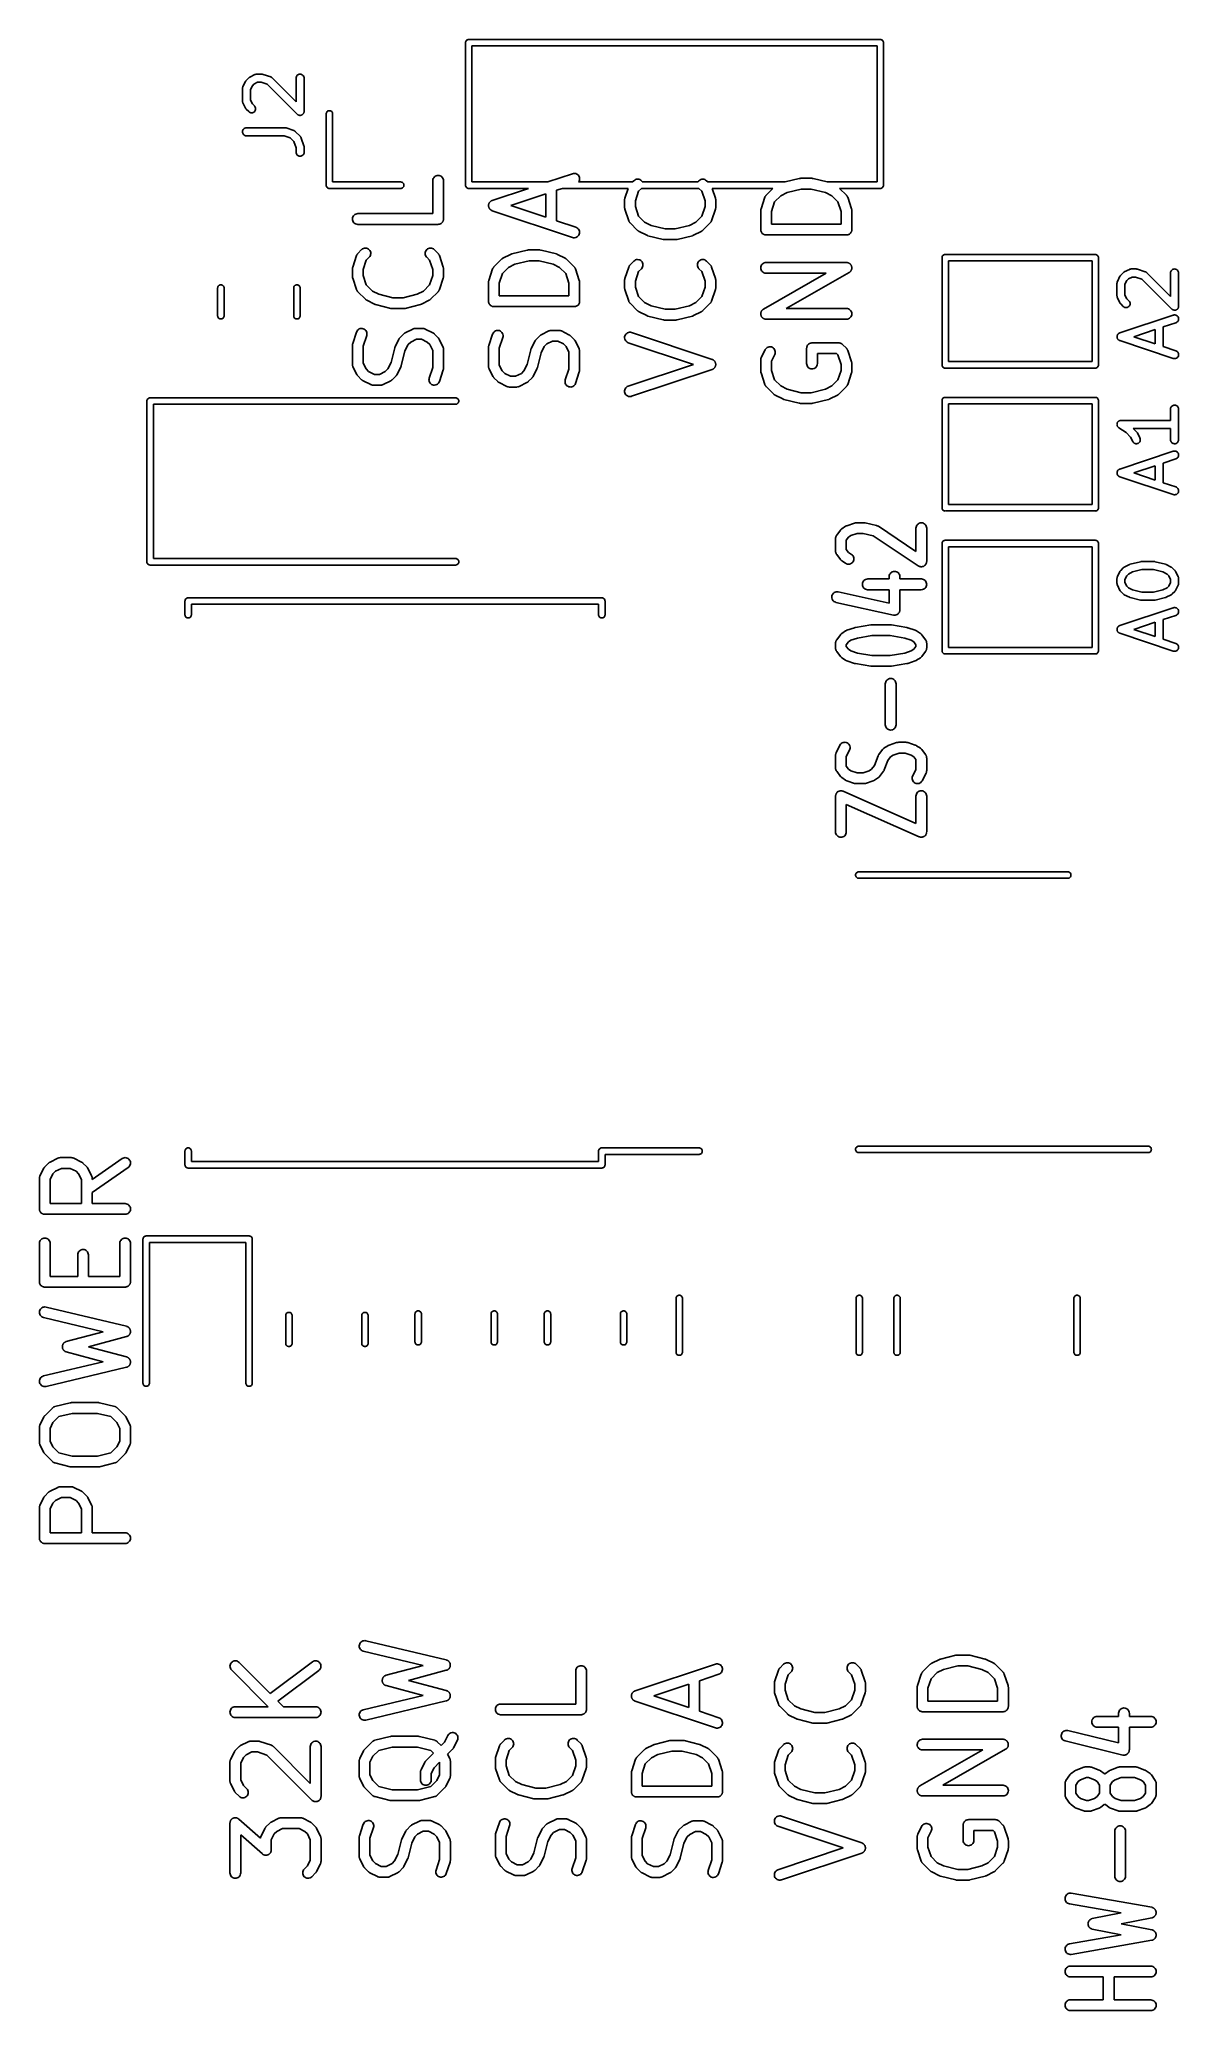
# Model space of a CAD drawing. Extents: x 161.3 to 182.5, y -119.2 to -82.4.
import ezdxf

# ---------------------------------------------------------------- set-up
doc = ezdxf.new("R2010")
doc.units = 0
doc.layers.add('BLACK', color=7, linetype='CONTINUOUS')

msp = doc.modelspace()

# ---------------------------------------------------------------- linework, layer by layer
at = {"layer": 'BLACK', "linetype": 'CONTINUOUS'}
for p, q in [((169.21, -82.49), (169.211, -82.4782)), ((169.21, -82.493), (169.21, -82.49)), ((169.21, -85.1471), (169.21, -82.493)), ((169.211, -82.4782), (169.214, -82.4669)), ((169.214, -82.4669), (169.22, -82.4565)), ((169.22, -82.4565), (169.227, -82.4474)), ((169.227, -82.4474), (169.237, -82.4399)), ((169.237, -82.4399), (169.247, -82.4343)), ((169.247, -82.4343), (169.258, -82.4309)), ((169.258, -82.4309), (169.267, -82.43)), ((169.267, -82.43), (169.27, -82.4297)), ((169.267, -82.43), (169.267, -82.43)), ((169.27, -82.4297), (169.273, -82.43)), ((169.273, -82.43), (176.947, -82.43)), ((169.33, -82.55), (169.33, -85.09)), ((176.89, -82.55), (169.33, -82.55)), ((176.89, -85.09), (176.89, -82.55)), ((176.947, -82.43), (176.95, -82.4297)), ((176.95, -82.4297), (176.953, -82.43)), ((176.953, -82.43), (176.962, -82.4309)), ((176.962, -82.4309), (176.973, -82.4343)), ((176.973, -82.4343), (176.983, -82.4399)), ((176.983, -82.4399), (176.993, -82.4474)), ((176.993, -82.4474), (177, -82.4565)), ((177, -82.4565), (177.006, -82.4669)), ((177.006, -82.4669), (177.009, -82.4782)), ((177.009, -82.4782), (177.01, -82.49)), ((177.01, -82.49), (177.01, -82.4929)), ((177.01, -82.4929), (177.01, -85.1471)), ((165.181, -83.1361), (165.184, -83.1339)), ((165.184, -83.1339), (165.279, -83.0863)), ((165.279, -83.0863), (165.28, -83.0858)), ((165.28, -83.0858), (165.282, -83.085)), ((165.282, -83.085), (165.284, -83.084)), ((165.284, -83.084), (165.289, -83.0825)), ((165.289, -83.0825), (165.294, -83.0807)), ((165.294, -83.0807), (165.296, -83.0804)), ((165.296, -83.0804), (165.298, -83.0798)), ((165.298, -83.0798), (165.303, -83.0793)), ((165.303, -83.0793), (165.308, -83.0785)), ((165.308, -83.0785), (165.311, -83.0785)), ((165.311, -83.0785), (165.313, -83.0783)), ((165.313, -83.0783), (165.408, -83.0783)), ((165.408, -83.0783), (165.409, -83.0783)), ((165.409, -83.0783), (165.413, -83.0788)), ((165.413, -83.0788), (165.418, -83.0789)), ((165.418, -83.0789), (165.421, -83.0796)), ((165.421, -83.0796), (165.424, -83.08)), ((165.424, -83.08), (165.428, -83.0812)), ((165.428, -83.0812), (165.432, -83.0822)), ((165.432, -83.0822), (165.575, -83.1298)), ((165.575, -83.1298), (165.576, -83.1301)), ((165.576, -83.1301), (165.578, -83.1311)), ((165.578, -83.1311), (165.58, -83.1317)), ((165.58, -83.1317), (165.584, -83.1341)), ((165.584, -83.1341), (165.589, -83.1363)), ((166.049, -83.1377), (166.053, -83.1238)), ((166.053, -83.1238), (166.06, -83.111)), ((166.06, -83.111), (166.07, -83.0997)), ((166.07, -83.0997), (166.081, -83.0906)), ((166.081, -83.0906), (166.094, -83.0838)), ((166.094, -83.0838), (166.108, -83.0797)), ((166.108, -83.0797), (166.123, -83.0783)), ((166.123, -83.0783), (166.137, -83.0799)), ((166.137, -83.0799), (166.151, -83.0842)), ((166.151, -83.0842), (166.164, -83.0912)), ((166.164, -83.0912), (166.176, -83.1005)), ((166.176, -83.1005), (166.185, -83.1118)), ((166.185, -83.1118), (166.192, -83.1248)), ((166.192, -83.1248), (166.196, -83.1388)), ((165.047, -83.3428), (165.048, -83.3406)), ((165.047, -83.3438), (165.047, -83.3428)), ((165.047, -83.5819), (165.047, -83.3438)), ((165.048, -83.3333), (165.049, -83.3282)), ((165.048, -83.3384), (165.048, -83.3333)), ((165.048, -83.3406), (165.048, -83.3384)), ((165.049, -83.3282), (165.05, -83.3261)), ((165.05, -83.3239), (165.052, -83.3191)), ((165.05, -83.3261), (165.05, -83.3239)), ((165.052, -83.3191), (165.053, -83.3143)), ((165.053, -83.3143), (165.055, -83.3123)), ((165.055, -83.3103), (165.103, -83.215)), ((165.055, -83.3123), (165.055, -83.3103)), ((165.103, -83.2141), (165.106, -83.2106)), ((165.103, -83.215), (165.103, -83.2141)), ((165.106, -83.2106), (165.108, -83.2068)), ((165.108, -83.2068), (165.11, -83.2044)), ((165.11, -83.2044), (165.111, -83.2018)), ((165.111, -83.2018), (165.114, -83.1988)), ((165.114, -83.1988), (165.117, -83.1955)), ((165.117, -83.1955), (165.165, -83.1479)), ((165.165, -83.1472), (165.169, -83.1446)), ((165.165, -83.1479), (165.165, -83.1472)), ((165.169, -83.1446), (165.172, -83.1417)), ((165.172, -83.1417), (165.174, -83.14)), ((165.174, -83.14), (165.177, -83.1381)), ((165.177, -83.1381), (165.181, -83.1361)), ((165.232, -83.293), (165.197, -83.3615)), ((165.197, -83.3615), (165.197, -83.5642)), ((165.262, -83.2626), (165.232, -83.293)), ((165.331, -83.2283), (165.262, -83.2626)), ((165.396, -83.2283), (165.331, -83.2283)), ((165.51, -83.2665), (165.396, -83.2283)), ((166.069, -83.8254), (165.51, -83.2665)), ((165.589, -83.1363), (165.591, -83.1376)), ((165.591, -83.1376), (165.593, -83.1386)), ((165.593, -83.1386), (165.597, -83.1419)), ((165.597, -83.1419), (165.601, -83.1449)), ((165.601, -83.1449), (165.602, -83.1465)), ((165.602, -83.1465), (165.604, -83.1479)), ((165.604, -83.1479), (166.047, -83.5913)), ((166.047, -83.1523), (166.049, -83.1377)), ((166.047, -83.1533), (166.047, -83.1523)), ((166.047, -83.5913), (166.047, -83.1533)), ((166.196, -83.1388), (166.197, -83.1533)), ((166.197, -83.1533), (166.197, -83.7724)), ((165.048, -83.5841), (165.047, -83.5819)), ((165.048, -83.5863), (165.048, -83.5841)), ((165.048, -83.5914), (165.048, -83.5863)), ((165.049, -83.5965), (165.048, -83.5914)), ((165.049, -83.5986), (165.049, -83.5965)), ((165.05, -83.6008), (165.049, -83.5986)), ((165.052, -83.6056), (165.05, -83.6008)), ((165.053, -83.6105), (165.052, -83.6056)), ((165.054, -83.6124), (165.053, -83.6105)), ((165.055, -83.6145), (165.054, -83.6124)), ((165.055, -83.6154), (165.055, -83.6145)), ((165.103, -83.7107), (165.055, -83.6154)), ((165.105, -83.7143), (165.103, -83.7107)), ((165.107, -83.718), (165.105, -83.7143)), ((165.109, -83.7204), (165.107, -83.718)), ((165.111, -83.7231), (165.109, -83.7204)), ((165.114, -83.7261), (165.111, -83.7231)), ((165.116, -83.7294), (165.114, -83.7261)), ((165.117, -83.7302), (165.116, -83.7294)), ((165.165, -83.7778), (165.117, -83.7302)), ((165.176, -83.7871), (165.165, -83.7778)), ((165.189, -83.794), (165.176, -83.7871)), ((165.203, -83.7983), (165.189, -83.794)), ((165.197, -83.5642), (165.232, -83.6327)), ((165.217, -83.7998), (165.203, -83.7983)), ((165.232, -83.7984), (165.217, -83.7998)), ((165.232, -83.6327), (165.271, -83.6717)), ((165.246, -83.7942), (165.232, -83.7984)), ((165.259, -83.7874), (165.246, -83.7942)), ((165.27, -83.7782), (165.259, -83.7874)), ((165.28, -83.7669), (165.27, -83.7782)), ((165.271, -83.6717), (165.271, -83.6725)), ((165.271, -83.6725), (165.281, -83.6839)), ((165.287, -83.7541), (165.28, -83.7669)), ((165.281, -83.6839), (165.287, -83.6969)), ((165.287, -83.6969), (165.291, -83.711)), ((165.291, -83.7401), (165.287, -83.7541)), ((165.291, -83.711), (165.293, -83.7255)), ((165.293, -83.7255), (165.291, -83.7401)), ((166.075, -83.8299), (166.069, -83.8254)), ((166.08, -83.8346), (166.075, -83.8299)), ((166.081, -83.8346), (166.08, -83.8346)), ((166.081, -83.8347), (166.081, -83.8346)), ((166.087, -83.8381), (166.081, -83.8347)), ((166.093, -83.8415), (166.087, -83.8381)), ((166.093, -83.8416), (166.093, -83.8415)), ((166.094, -83.8416), (166.093, -83.8416)), ((166.1, -83.8437), (166.094, -83.8416)), ((166.107, -83.8458), (166.1, -83.8437)), ((166.107, -83.8459), (166.107, -83.8458)), ((166.108, -83.8459), (166.107, -83.8459)), ((166.115, -83.8466), (166.108, -83.8459)), ((166.122, -83.8474), (166.115, -83.8466)), ((166.129, -83.8467), (166.122, -83.8474)), ((166.122, -83.8474), (166.122, -83.8474)), ((166.122, -83.8474), (166.122, -83.8474)), ((166.136, -83.8461), (166.129, -83.8467)), ((166.137, -83.846), (166.136, -83.8461)), ((166.144, -83.8439), (166.137, -83.846)), ((166.137, -83.846), (166.137, -83.846)), ((166.15, -83.8419), (166.144, -83.8439)), ((166.151, -83.8419), (166.15, -83.8419)), ((166.157, -83.8384), (166.151, -83.8418)), ((166.151, -83.8418), (166.151, -83.8419)), ((166.163, -83.8351), (166.157, -83.8384)), ((166.164, -83.8351), (166.163, -83.8351)), ((166.169, -83.8305), (166.164, -83.835)), ((166.164, -83.835), (166.164, -83.8351)), ((166.175, -83.826), (166.169, -83.8305)), ((166.18, -83.8204), (166.175, -83.8258)), ((166.175, -83.8258), (166.175, -83.8259)), ((166.175, -83.8259), (166.175, -83.826)), ((166.184, -83.8148), (166.18, -83.8204)), ((166.188, -83.8082), (166.184, -83.8145)), ((166.184, -83.8145), (166.184, -83.8146)), ((166.184, -83.8146), (166.184, -83.8148)), ((166.191, -83.8019), (166.188, -83.8082)), ((166.194, -83.7949), (166.191, -83.8017)), ((166.191, -83.8017), (166.191, -83.8018)), ((166.191, -83.8018), (166.191, -83.8019)), ((166.196, -83.788), (166.194, -83.7949)), ((166.197, -83.7807), (166.196, -83.7877)), ((166.196, -83.7877), (166.196, -83.7878)), ((166.196, -83.7878), (166.196, -83.788)), ((166.197, -83.7724), (166.197, -83.7732)), ((166.197, -83.7732), (166.197, -83.7732)), ((166.197, -83.7732), (166.197, -83.7732)), ((166.197, -83.7732), (166.197, -83.7734)), ((166.197, -83.7734), (166.197, -83.7807)), ((166.61, -83.8171), (166.611, -83.8082)), ((166.61, -85.1471), (166.61, -83.8171)), ((166.611, -83.8082), (166.614, -83.7969)), ((166.614, -83.7969), (166.62, -83.7865)), ((166.62, -83.7865), (166.627, -83.7774)), ((166.627, -83.7774), (166.637, -83.7699)), ((166.637, -83.7699), (166.647, -83.7643)), ((166.647, -83.7643), (166.658, -83.7609)), ((166.658, -83.7609), (166.67, -83.7597)), ((166.67, -83.7597), (166.682, -83.7609)), ((166.682, -83.7609), (166.693, -83.7643)), ((166.693, -83.7643), (166.703, -83.7699)), ((166.703, -83.7699), (166.713, -83.7774)), ((166.713, -83.7774), (166.72, -83.7865)), ((166.72, -83.7865), (166.726, -83.7969)), ((166.726, -83.7969), (166.729, -83.8082)), ((166.729, -83.8082), (166.73, -83.8171)), ((166.73, -83.8171), (166.73, -85.09)), ((165.047, -84.1528), (165.049, -84.1383)), ((165.049, -84.1674), (165.047, -84.1528)), ((165.049, -84.1383), (165.053, -84.1243)), ((165.053, -84.1814), (165.049, -84.1674)), ((165.053, -84.1243), (165.06, -84.1114)), ((165.06, -84.1944), (165.053, -84.1814)), ((165.06, -84.1114), (165.07, -84.1001)), ((165.069, -84.2058), (165.06, -84.1944)), ((165.08, -84.2152), (165.069, -84.2058)), ((165.07, -84.1001), (165.081, -84.0909)), ((165.093, -84.2223), (165.08, -84.2152)), ((165.081, -84.0909), (165.094, -84.084)), ((165.107, -84.2267), (165.093, -84.2223)), ((165.094, -84.084), (165.108, -84.0798)), ((165.121, -84.2283), (165.107, -84.2267)), ((165.108, -84.0798), (165.122, -84.0783)), ((165.122, -84.2283), (165.121, -84.2283)), ((165.122, -84.0783), (165.837, -84.0783)), ((165.824, -84.2283), (165.122, -84.2283)), ((165.939, -84.2665), (165.824, -84.2283)), ((165.837, -84.0783), (165.838, -84.0783)), ((165.838, -84.0783), (165.842, -84.0788)), ((165.842, -84.0788), (165.846, -84.0789)), ((165.846, -84.0789), (165.849, -84.0796)), ((165.849, -84.0796), (165.852, -84.08)), ((165.852, -84.08), (165.856, -84.0812)), ((165.856, -84.0812), (165.86, -84.0822)), ((165.86, -84.0822), (166.003, -84.1298)), ((166.003, -84.1298), (166.004, -84.1301)), ((166.004, -84.1301), (166.006, -84.1311)), ((166.006, -84.1311), (166.008, -84.1317)), ((166.008, -84.1317), (166.013, -84.1341)), ((166.013, -84.1341), (166.018, -84.1363)), ((166.018, -84.1363), (166.019, -84.1376)), ((166.019, -84.1376), (166.021, -84.1386)), ((166.021, -84.1386), (166.025, -84.1419)), ((166.025, -84.1419), (166.029, -84.1449)), ((166.029, -84.1449), (166.031, -84.1465)), ((166.031, -84.1465), (166.033, -84.1479)), ((166.033, -84.1479), (166.128, -84.2432)), ((166.009, -84.3367), (165.939, -84.2665)), ((166.047, -84.4512), (166.009, -84.3367)), ((166.047, -84.5343), (166.047, -84.4512)), ((166.049, -84.5489), (166.047, -84.5343)), ((166.053, -84.5629), (166.049, -84.5489)), ((166.06, -84.5758), (166.053, -84.5629)), ((166.069, -84.5871), (166.06, -84.5758)), ((166.08, -84.5965), (166.069, -84.5871)), ((166.093, -84.6034), (166.08, -84.5965)), ((166.107, -84.6078), (166.093, -84.6034)), ((166.128, -84.2432), (166.129, -84.2439)), ((166.129, -84.2439), (166.13, -84.2456)), ((166.13, -84.2456), (166.132, -84.2471)), ((166.132, -84.2471), (166.134, -84.2513)), ((166.134, -84.2513), (166.138, -84.2553)), ((166.15, -84.6038), (166.136, -84.608)), ((166.138, -84.2553), (166.139, -84.2573)), ((166.139, -84.2573), (166.14, -84.2591)), ((166.14, -84.2591), (166.142, -84.2638)), ((166.142, -84.2638), (166.144, -84.2683)), ((166.144, -84.2683), (166.145, -84.2705)), ((166.145, -84.2705), (166.146, -84.2725)), ((166.146, -84.2725), (166.194, -84.4153)), ((166.163, -84.597), (166.15, -84.6038)), ((166.175, -84.5879), (166.163, -84.597)), ((166.184, -84.5767), (166.175, -84.5879)), ((166.191, -84.5638), (166.184, -84.5767)), ((166.196, -84.5499), (166.191, -84.5638)), ((166.194, -84.4153), (166.194, -84.4163)), ((166.194, -84.4163), (166.195, -84.4204)), ((166.195, -84.4204), (166.196, -84.4245)), ((166.196, -84.4245), (166.196, -84.4276)), ((166.196, -84.4276), (166.197, -84.4306)), ((166.197, -84.5353), (166.196, -84.5499)), ((166.197, -84.4306), (166.197, -84.4348)), ((166.197, -84.4348), (166.197, -84.439)), ((166.197, -84.439), (166.197, -84.5343)), ((166.197, -84.5343), (166.197, -84.5353)), ((166.122, -84.6093), (166.107, -84.6078)), ((166.136, -84.608), (166.122, -84.6093)), ((168.645, -84.9828), (168.662, -84.9737)), ((168.662, -84.9737), (168.681, -84.9682)), ((168.681, -84.9682), (168.7, -84.9664)), ((168.7, -84.9664), (168.72, -84.9685)), ((168.72, -84.9685), (168.738, -84.9742)), ((170.745, -85.09), (171.208, -84.9358)), ((171.208, -84.9358), (171.209, -84.9354)), ((171.209, -84.9354), (171.228, -84.9313)), ((171.228, -84.9313), (171.248, -84.9311)), ((171.248, -84.9311), (171.267, -84.9346)), ((171.267, -84.9346), (171.285, -84.9417)), ((171.285, -84.9417), (171.302, -84.9523)), ((171.302, -84.9523), (171.316, -84.9659)), ((171.316, -84.9659), (171.327, -84.9819)), ((166.61, -85.15), (166.61, -85.1471)), ((166.611, -85.1618), (166.61, -85.15)), ((166.614, -85.1731), (166.611, -85.1618)), ((166.62, -85.1831), (166.614, -85.1731)), ((166.62, -85.1835), (166.62, -85.1831)), ((166.627, -85.1926), (166.62, -85.1835)), ((166.637, -85.2001), (166.627, -85.1926)), ((166.647, -85.2057), (166.637, -85.2001)), ((166.658, -85.2091), (166.647, -85.2057)), ((166.67, -85.2103), (166.658, -85.2091)), ((166.673, -85.21), (166.67, -85.2103)), ((168.003, -85.21), (166.673, -85.21)), ((166.73, -85.09), (168.003, -85.09)), ((168.003, -85.09), (168.012, -85.0909)), ((168.012, -85.2091), (168.003, -85.21)), ((168.012, -85.0909), (168.023, -85.0943)), ((168.023, -85.2057), (168.012, -85.2091)), ((168.023, -85.0943), (168.033, -85.0999)), ((168.033, -85.2001), (168.023, -85.2057)), ((168.033, -85.0999), (168.043, -85.1074)), ((168.043, -85.1926), (168.033, -85.2001)), ((168.043, -85.1074), (168.05, -85.1165)), ((168.05, -85.1835), (168.043, -85.1926)), ((168.05, -85.1165), (168.056, -85.1269)), ((168.056, -85.1731), (168.05, -85.1835)), ((168.056, -85.1269), (168.059, -85.1382)), ((168.059, -85.1618), (168.056, -85.1731)), ((168.059, -85.1382), (168.06, -85.15)), ((168.06, -85.15), (168.059, -85.1618)), ((168.6, -85.065), (168.602, -85.0456)), ((168.6, -85.0664), (168.6, -85.065)), ((168.6, -85.6807), (168.6, -85.0664)), ((168.602, -85.0456), (168.608, -85.027)), ((168.608, -85.027), (168.617, -85.0099)), ((168.617, -85.0099), (168.63, -84.995)), ((168.63, -84.995), (168.645, -84.9828)), ((168.738, -84.9742), (168.755, -84.9835)), ((168.755, -84.9835), (168.771, -84.996)), ((168.771, -84.996), (168.783, -85.0111)), ((168.783, -85.0111), (168.792, -85.0283)), ((168.792, -85.0283), (168.798, -85.047)), ((168.798, -85.047), (168.8, -85.0664)), ((168.8, -85.0664), (168.8, -85.7807)), ((169.21, -85.15), (169.21, -85.1471)), ((169.211, -85.1618), (169.21, -85.15)), ((169.214, -85.1731), (169.211, -85.1618)), ((169.22, -85.1831), (169.214, -85.1731)), ((169.22, -85.1835), (169.22, -85.1831)), ((169.227, -85.1926), (169.22, -85.1835)), ((169.237, -85.2001), (169.227, -85.1926)), ((169.247, -85.2057), (169.237, -85.2001)), ((169.258, -85.2091), (169.247, -85.2057)), ((169.27, -85.2103), (169.258, -85.2091)), ((169.273, -85.21), (169.27, -85.2103)), ((170.385, -85.21), (169.273, -85.21)), ((169.33, -85.09), (170.745, -85.09)), ((169.708, -85.4358), (170.385, -85.21)), ((170.711, -85.3123), (170.056, -85.5307)), ((170.711, -85.7491), (170.711, -85.3123)), ((171.018, -85.21), (170.911, -85.2456)), ((170.911, -85.2456), (170.911, -85.8158)), ((172.245, -85.21), (171.018, -85.21)), ((171.329, -85.0757), (171.32, -85.09)), ((171.32, -85.09), (172.329, -85.09)), ((171.327, -84.9819), (171.335, -84.9998)), ((171.336, -85.0575), (171.329, -85.0757)), ((171.335, -84.9998), (171.339, -85.0188)), ((171.339, -85.0383), (171.336, -85.0575)), ((171.339, -85.0188), (171.339, -85.0383)), ((172.185, -85.3919), (172.245, -85.21)), ((172.329, -85.09), (172.352, -85.0671)), ((172.352, -85.0671), (172.353, -85.0662)), ((172.353, -85.0662), (172.368, -85.054)), ((172.368, -85.054), (172.385, -85.045)), ((172.438, -85.2633), (172.38, -85.4398)), ((172.385, -85.045), (172.404, -85.0396)), ((172.404, -85.0396), (172.423, -85.0379)), ((172.423, -85.0379), (172.443, -85.04)), ((172.492, -85.21), (172.438, -85.2633)), ((172.443, -85.04), (172.462, -85.0458)), ((172.462, -85.0458), (172.479, -85.0551)), ((172.479, -85.0551), (172.494, -85.0676)), ((173.567, -85.21), (172.492, -85.21)), ((172.494, -85.0676), (172.506, -85.0828)), ((172.506, -85.0828), (172.51, -85.09)), ((172.51, -85.09), (173.549, -85.09)), ((173.549, -85.09), (173.554, -85.0816)), ((173.554, -85.0816), (173.566, -85.0667)), ((173.566, -85.0667), (173.582, -85.0544)), ((173.621, -85.2633), (173.567, -85.21)), ((173.582, -85.0544), (173.599, -85.0453)), ((173.599, -85.0453), (173.618, -85.0397)), ((173.618, -85.0397), (173.637, -85.0379)), ((173.68, -85.4398), (173.621, -85.2633)), ((173.637, -85.0379), (173.656, -85.0398)), ((173.656, -85.0398), (173.675, -85.0455)), ((173.675, -85.0455), (173.692, -85.0548)), ((173.692, -85.0548), (173.707, -85.0671)), ((173.707, -85.0671), (173.73, -85.09)), ((173.73, -85.09), (175.178, -85.09)), ((174.947, -85.21), (173.814, -85.21)), ((173.814, -85.21), (173.874, -85.3919)), ((174.812, -85.3468), (174.816, -85.3413)), ((174.816, -85.3413), (174.818, -85.3393)), ((174.818, -85.3393), (174.82, -85.337)), ((174.82, -85.337), (174.947, -85.21)), ((175.212, -85.2878), (175.093, -85.347)), ((175.178, -85.09), (175.438, -85.025)), ((175.475, -85.222), (175.212, -85.2878)), ((175.438, -85.025), (175.44, -85.0247)), ((175.44, -85.0247), (175.441, -85.0244)), ((175.441, -85.0244), (175.443, -85.0239)), ((175.443, -85.0239), (175.451, -85.0231)), ((175.451, -85.0231), (175.459, -85.0221)), ((175.459, -85.0221), (175.461, -85.0222)), ((175.461, -85.0222), (175.462, -85.022)), ((175.462, -85.022), (175.677, -85.022)), ((175.664, -85.222), (175.475, -85.222)), ((175.928, -85.2878), (175.664, -85.222)), ((175.677, -85.022), (175.678, -85.022)), ((175.678, -85.022), (175.68, -85.0222)), ((175.68, -85.0222), (175.682, -85.0221)), ((175.682, -85.0221), (175.69, -85.0233)), ((175.69, -85.0233), (175.698, -85.0242)), ((175.698, -85.0242), (175.699, -85.0247)), ((175.699, -85.0247), (175.701, -85.025)), ((175.701, -85.025), (175.961, -85.09)), ((176.046, -85.347), (175.928, -85.2878)), ((175.961, -85.09), (176.89, -85.09)), ((176.947, -85.21), (176.192, -85.21)), ((176.192, -85.21), (176.319, -85.337)), ((176.319, -85.337), (176.32, -85.338)), ((176.32, -85.338), (176.322, -85.3403)), ((176.322, -85.3403), (176.324, -85.3423)), ((176.95, -85.2103), (176.947, -85.21)), ((176.953, -85.21), (176.95, -85.2103)), ((176.962, -85.2091), (176.953, -85.21)), ((176.953, -85.21), (176.953, -85.21)), ((176.973, -85.2057), (176.962, -85.2091)), ((176.983, -85.2001), (176.973, -85.2057)), ((176.993, -85.1926), (176.983, -85.2001)), ((177, -85.1835), (176.993, -85.1926)), ((177.006, -85.1731), (177, -85.1835)), ((177.009, -85.1618), (177.006, -85.1731)), ((177.01, -85.1529), (177.009, -85.1586)), ((177.009, -85.1586), (177.009, -85.1618)), ((177.01, -85.1471), (177.01, -85.15)), ((177.01, -85.15), (177.01, -85.1529)), ((177.01, -85.1529), (177.01, -85.1529)), ((167.129, -85.7098), (167.144, -85.6974)), ((167.144, -85.6974), (167.161, -85.6883)), ((167.161, -85.6883), (167.18, -85.6826)), ((167.18, -85.6826), (167.2, -85.6807)), ((167.2, -85.6807), (168.6, -85.6807)), ((169.64, -85.5174), (169.642, -85.5107)), ((169.64, -85.5203), (169.64, -85.5174)), ((169.64, -85.5231), (169.64, -85.5203)), ((169.64, -85.53), (169.64, -85.5231)), ((169.64, -85.5369), (169.64, -85.53)), ((169.64, -85.5397), (169.64, -85.5369)), ((169.64, -85.5426), (169.64, -85.5397)), ((169.642, -85.5494), (169.64, -85.5426)), ((169.642, -85.5107), (169.643, -85.5039)), ((169.643, -85.5562), (169.642, -85.5494)), ((169.643, -85.5039), (169.644, -85.5012)), ((169.644, -85.5589), (169.643, -85.5562)), ((169.644, -85.5012), (169.645, -85.4984)), ((169.644, -85.5617), (169.644, -85.5589)), ((169.647, -85.568), (169.644, -85.5617)), ((169.645, -85.4984), (169.648, -85.4921)), ((169.65, -85.5745), (169.647, -85.568)), ((169.648, -85.4921), (169.65, -85.4857)), ((169.65, -85.4857), (169.652, -85.4833)), ((169.651, -85.5769), (169.65, -85.5745)), ((169.652, -85.5796), (169.651, -85.5769)), ((169.652, -85.4833), (169.653, -85.4807)), ((169.656, -85.5852), (169.652, -85.5796)), ((169.653, -85.4807), (169.657, -85.475)), ((169.66, -85.5911), (169.656, -85.5852)), ((169.657, -85.475), (169.661, -85.4692)), ((169.662, -85.5932), (169.66, -85.5911)), ((169.661, -85.4692), (169.663, -85.4671)), ((169.663, -85.5956), (169.662, -85.5932)), ((169.663, -85.4671), (169.664, -85.4648)), ((169.668, -85.6004), (169.663, -85.5956)), ((169.664, -85.4648), (169.669, -85.4601)), ((169.673, -85.6055), (169.668, -85.6004)), ((169.669, -85.4601), (169.674, -85.4551)), ((169.675, -85.6071), (169.673, -85.6055)), ((169.674, -85.4551), (169.677, -85.4534)), ((169.678, -85.6091), (169.675, -85.6071)), ((169.677, -85.4534), (169.679, -85.4514)), ((169.683, -85.6129), (169.678, -85.6091)), ((169.679, -85.4514), (169.684, -85.4478)), ((169.689, -85.6169), (169.683, -85.6129)), ((169.684, -85.4478), (169.69, -85.4438)), ((169.692, -85.6181), (169.689, -85.6169)), ((169.69, -85.4438), (169.693, -85.4426)), ((169.694, -85.6197), (169.692, -85.6181)), ((169.693, -85.4426), (169.695, -85.4411)), ((169.7, -85.6222), (169.694, -85.6197)), ((169.695, -85.4411), (169.702, -85.4387)), ((169.707, -85.6251), (169.7, -85.6222)), ((169.702, -85.4387), (169.708, -85.4358)), ((169.708, -85.6256), (169.707, -85.6251)), ((171.208, -86.1256), (169.708, -85.6256)), ((170.056, -85.5307), (170.711, -85.7491)), ((172.18, -85.411), (172.181, -85.4069)), ((172.18, -85.4166), (172.18, -85.411)), ((172.18, -85.4222), (172.18, -85.4166)), ((172.18, -85.4236), (172.18, -85.4222)), ((172.18, -85.5664), (172.18, -85.4236)), ((172.18, -85.572), (172.18, -85.5664)), ((172.18, -85.5776), (172.18, -85.572)), ((172.181, -85.5817), (172.18, -85.5776)), ((172.181, -85.4069), (172.182, -85.4028)), ((172.181, -85.5859), (172.181, -85.5817)), ((172.183, -85.5912), (172.181, -85.5859)), ((172.182, -85.4028), (172.183, -85.3974)), ((172.183, -85.3974), (172.185, -85.3919)), ((172.184, -85.5967), (172.183, -85.5912)), ((172.185, -85.5981), (172.184, -85.5967)), ((172.256, -85.8123), (172.185, -85.5981)), ((172.38, -85.4398), (172.38, -85.5502)), ((172.38, -85.5502), (172.438, -85.7267)), ((173.621, -85.7267), (173.68, -85.5502)), ((173.68, -85.5502), (173.68, -85.4398)), ((173.874, -85.5981), (173.803, -85.8123)), ((173.874, -85.3919), (173.875, -85.3933)), ((173.876, -85.5926), (173.874, -85.5981)), ((173.875, -85.3933), (173.876, -85.3988)), ((173.876, -85.3988), (173.878, -85.4041)), ((173.877, -85.5872), (173.876, -85.5926)), ((173.878, -85.5831), (173.877, -85.5872)), ((173.878, -85.4041), (173.878, -85.4083)), ((173.878, -85.4083), (173.879, -85.4124)), ((173.879, -85.579), (173.878, -85.5831)), ((173.879, -85.4124), (173.879, -85.418)), ((173.879, -85.418), (173.88, -85.4236)), ((173.88, -85.5678), (173.879, -85.5734)), ((173.879, -85.5734), (173.879, -85.579)), ((173.88, -85.4236), (173.88, -85.5664)), ((173.88, -85.5664), (173.88, -85.5678)), ((174.72, -85.6094), (174.721, -85.6053)), ((174.72, -85.615), (174.72, -85.6094)), ((174.72, -85.6206), (174.72, -85.615)), ((174.72, -85.622), (174.72, -85.6206)), ((174.72, -85.9791), (174.72, -85.622)), ((174.721, -85.6053), (174.722, -85.6012)), ((174.722, -85.6012), (174.723, -85.5959)), ((174.723, -85.5959), (174.725, -85.5904)), ((174.725, -85.5904), (174.796, -85.3761)), ((174.796, -85.3761), (174.797, -85.3748)), ((174.797, -85.3748), (174.798, -85.3721)), ((174.798, -85.3721), (174.799, -85.3693)), ((174.799, -85.3693), (174.802, -85.3633)), ((174.802, -85.3633), (174.805, -85.3571)), ((174.805, -85.3571), (174.807, -85.3547)), ((174.807, -85.3547), (174.808, -85.3521)), ((174.808, -85.3521), (174.812, -85.3468)), ((174.978, -85.4617), (174.92, -85.6382)), ((174.92, -85.6382), (174.92, -85.8791)), ((175.093, -85.347), (174.978, -85.4617)), ((176.161, -85.4617), (176.046, -85.347)), ((176.22, -85.6382), (176.161, -85.4617)), ((176.22, -85.8791), (176.22, -85.6382)), ((176.324, -85.3423), (176.328, -85.3479)), ((176.328, -85.3479), (176.332, -85.3533)), ((176.332, -85.3533), (176.333, -85.3559)), ((176.333, -85.3559), (176.335, -85.3583)), ((176.335, -85.3583), (176.338, -85.3645)), ((176.338, -85.3645), (176.341, -85.3706)), ((176.341, -85.3706), (176.342, -85.3734)), ((176.342, -85.3734), (176.343, -85.3761)), ((176.343, -85.3761), (176.414, -85.5904)), ((176.414, -85.5904), (176.415, -85.5917)), ((176.415, -85.5917), (176.416, -85.5972)), ((176.416, -85.5972), (176.418, -85.6026)), ((176.418, -85.6026), (176.418, -85.6067)), ((176.418, -85.6067), (176.419, -85.6108)), ((176.419, -85.6108), (176.419, -85.6164)), ((176.419, -85.6164), (176.42, -85.622)), ((176.42, -85.622), (176.42, -85.9791)), ((167.1, -85.78), (167.102, -85.7606)), ((167.101, -85.7995), (167.1, -85.78)), ((167.107, -85.8182), (167.101, -85.7995)), ((167.102, -85.7606), (167.107, -85.742)), ((167.107, -85.742), (167.117, -85.7248)), ((167.116, -85.8355), (167.107, -85.8182)), ((167.128, -85.8507), (167.116, -85.8355)), ((167.117, -85.7248), (167.129, -85.7098)), ((167.143, -85.8632), (167.128, -85.8507)), ((167.16, -85.8726), (167.143, -85.8632)), ((167.179, -85.8785), (167.16, -85.8726)), ((167.198, -85.8807), (167.179, -85.8785)), ((167.2, -85.8807), (167.198, -85.8807)), ((168.7, -85.8807), (167.2, -85.8807)), ((168.709, -85.8798), (168.7, -85.8807)), ((168.718, -85.8789), (168.709, -85.8798)), ((168.719, -85.8788), (168.718, -85.8789)), ((168.728, -85.8761), (168.719, -85.8788)), ((168.719, -85.8788), (168.719, -85.8788)), ((168.737, -85.8734), (168.728, -85.8761)), ((168.738, -85.8732), (168.737, -85.8733)), ((168.737, -85.8733), (168.737, -85.8734)), ((168.746, -85.8687), (168.738, -85.8732)), ((168.754, -85.8644), (168.746, -85.8687)), ((168.755, -85.8642), (168.754, -85.8644)), ((168.762, -85.858), (168.755, -85.864)), ((168.755, -85.864), (168.755, -85.8642)), ((168.77, -85.8522), (168.762, -85.858)), ((168.776, -85.8444), (168.77, -85.8517)), ((168.77, -85.8517), (168.77, -85.8519)), ((168.77, -85.8519), (168.77, -85.8522)), ((168.782, -85.8372), (168.776, -85.8444)), ((168.787, -85.8284), (168.782, -85.8366)), ((168.782, -85.8366), (168.782, -85.8369)), ((168.782, -85.8369), (168.782, -85.8372)), ((168.791, -85.8201), (168.787, -85.8284)), ((168.792, -85.8198), (168.791, -85.8201)), ((168.795, -85.8105), (168.792, -85.8195)), ((168.792, -85.8195), (168.792, -85.8198)), ((168.797, -85.8015), (168.795, -85.8105)), ((168.798, -85.8008), (168.797, -85.8012)), ((168.797, -85.8012), (168.797, -85.8015)), ((168.799, -85.7914), (168.798, -85.8008)), ((168.8, -85.7821), (168.799, -85.7914)), ((168.8, -85.7807), (168.8, -85.7814)), ((168.8, -85.7814), (168.8, -85.7814)), ((168.8, -85.7814), (168.8, -85.7814)), ((168.8, -85.7814), (168.8, -85.7821)), ((170.911, -85.8158), (171.271, -85.9358)), ((171.271, -85.9358), (171.273, -85.9363)), ((171.273, -85.9363), (171.29, -85.9445)), ((171.29, -85.9445), (171.306, -85.956)), ((171.306, -85.956), (171.319, -85.9703)), ((171.319, -85.9703), (171.329, -85.9869)), ((171.334, -86.063), (171.326, -86.0808)), ((171.329, -85.9869), (171.336, -86.0052)), ((171.339, -86.044), (171.334, -86.063)), ((171.336, -86.0052), (171.339, -86.0245)), ((171.339, -86.0245), (171.339, -86.044)), ((172.257, -85.815), (172.256, -85.8123)), ((172.258, -85.8179), (172.257, -85.815)), ((172.261, -85.8239), (172.258, -85.8179)), ((172.264, -85.8302), (172.261, -85.8239)), ((172.266, -85.8326), (172.264, -85.8302)), ((172.267, -85.8352), (172.266, -85.8326)), ((172.271, -85.8405), (172.267, -85.8352)), ((172.275, -85.8461), (172.271, -85.8405)), ((172.277, -85.8481), (172.275, -85.8461)), ((172.279, -85.8504), (172.277, -85.8481)), ((172.28, -85.8514), (172.279, -85.8504)), ((172.423, -85.9943), (172.28, -85.8514)), ((172.427, -85.9978), (172.423, -85.9943)), ((172.432, -86.0018), (172.427, -85.9978)), ((172.435, -86.004), (172.432, -86.0018)), ((172.438, -86.0067), (172.435, -86.004)), ((172.438, -85.7267), (172.553, -85.8414)), ((172.443, -86.0093), (172.438, -86.0067)), ((172.448, -86.0124), (172.443, -86.0093)), ((172.449, -86.013), (172.448, -86.0124)), ((172.592, -86.0844), (172.449, -86.013)), ((172.553, -85.8414), (172.672, -85.9006)), ((172.672, -85.9006), (172.935, -85.9664)), ((172.935, -85.9664), (173.124, -85.9664)), ((173.124, -85.9664), (173.388, -85.9006)), ((173.388, -85.9006), (173.506, -85.8414)), ((173.61, -86.013), (173.467, -86.0844)), ((173.506, -85.8414), (173.621, -85.7267)), ((173.615, -86.01), (173.61, -86.013)), ((173.62, -86.0074), (173.615, -86.01)), ((173.623, -86.0048), (173.62, -86.0074)), ((173.627, -86.0026), (173.623, -86.0048)), ((173.631, -85.9988), (173.627, -86.0026)), ((173.635, -85.9953), (173.631, -85.9988)), ((173.636, -85.9943), (173.635, -85.9953)), ((173.779, -85.8514), (173.636, -85.9943)), ((173.781, -85.8492), (173.779, -85.8514)), ((173.783, -85.8472), (173.781, -85.8492)), ((173.787, -85.8416), (173.783, -85.8472)), ((173.791, -85.8363), (173.787, -85.8416)), ((173.793, -85.8338), (173.791, -85.8363)), ((173.794, -85.8314), (173.793, -85.8338)), ((173.797, -85.8252), (173.794, -85.8314)), ((173.8, -85.8191), (173.797, -85.8252)), ((173.801, -85.8163), (173.8, -85.8191)), ((173.803, -85.8137), (173.801, -85.8163)), ((173.803, -85.8123), (173.803, -85.8137)), ((174.72, -85.9885), (174.72, -85.9791)), ((174.721, -85.9979), (174.72, -85.9885)), ((174.721, -85.9982), (174.721, -85.9979)), ((174.721, -85.9986), (174.721, -85.9982)), ((174.724, -86.0076), (174.721, -85.9986)), ((174.727, -86.0166), (174.724, -86.0076)), ((174.727, -86.0169), (174.727, -86.0166)), ((174.727, -86.0172), (174.727, -86.0169)), ((174.732, -86.0256), (174.727, -86.0172)), ((174.736, -86.0339), (174.732, -86.0256)), ((174.736, -86.0342), (174.736, -86.0339)), ((174.736, -86.0345), (174.736, -86.0342)), ((174.742, -86.0418), (174.736, -86.0345)), ((174.748, -86.0491), (174.742, -86.0418)), ((174.748, -86.0493), (174.748, -86.0491)), ((174.749, -86.0496), (174.748, -86.0493)), ((174.756, -86.0556), (174.749, -86.0496)), ((174.763, -86.0617), (174.756, -86.0556)), ((174.763, -86.0618), (174.763, -86.0617)), ((174.764, -86.062), (174.763, -86.0618)), ((174.772, -86.0665), (174.764, -86.062)), ((174.78, -86.0711), (174.772, -86.0665)), ((174.781, -86.0712), (174.78, -86.0711)), ((174.781, -86.0713), (174.781, -86.0712)), ((174.79, -86.0741), (174.781, -86.0713)), ((174.799, -86.077), (174.79, -86.0741)), ((174.799, -86.0771), (174.799, -86.077)), ((174.799, -86.077), (174.799, -86.077)), ((174.809, -86.0781), (174.799, -86.0771)), ((174.92, -85.8791), (176.22, -85.8791)), ((176.338, -86.0774), (176.329, -86.0782)), ((176.339, -86.0773), (176.338, -86.0774)), ((176.348, -86.0745), (176.339, -86.0772)), ((176.339, -86.0772), (176.339, -86.0773)), ((176.357, -86.0719), (176.348, -86.0745)), ((176.358, -86.0716), (176.357, -86.0717)), ((176.357, -86.0717), (176.357, -86.0719)), ((176.366, -86.0671), (176.358, -86.0716)), ((176.374, -86.0628), (176.366, -86.0671)), ((176.375, -86.0626), (176.374, -86.0628)), ((176.382, -86.0565), (176.375, -86.0624)), ((176.375, -86.0624), (176.375, -86.0626)), ((176.39, -86.0506), (176.382, -86.0565)), ((176.396, -86.0428), (176.39, -86.0501)), ((176.39, -86.0501), (176.39, -86.0503)), ((176.39, -86.0503), (176.39, -86.0506)), ((176.402, -86.0356), (176.396, -86.0428)), ((176.407, -86.0268), (176.402, -86.0351)), ((176.402, -86.0351), (176.402, -86.0353)), ((176.402, -86.0353), (176.402, -86.0356)), ((176.411, -86.0185), (176.407, -86.0268)), ((176.412, -86.0182), (176.411, -86.0185)), ((176.415, -86.0089), (176.412, -86.0179)), ((176.412, -86.0179), (176.412, -86.0182)), ((176.417, -85.9999), (176.415, -86.0089)), ((176.418, -85.9992), (176.417, -85.9996)), ((176.417, -85.9996), (176.417, -85.9999)), ((176.419, -85.9898), (176.418, -85.9992)), ((176.42, -85.9805), (176.419, -85.9898)), ((176.42, -85.9791), (176.42, -85.9798)), ((176.42, -85.9798), (176.42, -85.9798)), ((176.42, -85.9798), (176.42, -85.9799)), ((176.42, -85.9799), (176.42, -85.9805)), ((167.182, -86.4505), (167.185, -86.4443)), ((167.185, -86.4443), (167.187, -86.442)), ((167.187, -86.442), (167.188, -86.4394)), ((167.188, -86.4394), (167.192, -86.4341)), ((167.192, -86.4341), (167.196, -86.4286)), ((167.196, -86.4286), (167.198, -86.4266)), ((167.198, -86.4266), (167.2, -86.4243)), ((167.2, -86.4243), (167.272, -86.3529)), ((167.272, -86.3529), (167.273, -86.3519)), ((167.273, -86.3519), (167.288, -86.3397)), ((167.288, -86.3397), (167.305, -86.3307)), ((167.305, -86.3307), (167.324, -86.3253)), ((167.324, -86.3253), (167.343, -86.3236)), ((167.343, -86.3236), (167.363, -86.3257)), ((167.363, -86.3257), (167.381, -86.3315)), ((167.381, -86.3315), (167.399, -86.3409)), ((167.399, -86.3409), (167.414, -86.3534)), ((167.414, -86.3534), (167.426, -86.3685)), ((167.426, -86.3685), (167.435, -86.3858)), ((167.435, -86.3858), (167.441, -86.4045)), ((167.44, -86.4433), (167.435, -86.462)), ((167.442, -86.4239), (167.44, -86.4433)), ((167.441, -86.4045), (167.442, -86.4239)), ((168.457, -86.4225), (168.459, -86.4031)), ((168.458, -86.442), (168.457, -86.4225)), ((168.464, -86.4607), (168.458, -86.442)), ((168.459, -86.4031), (168.465, -86.3845)), ((168.465, -86.3845), (168.474, -86.3674)), ((168.474, -86.3674), (168.486, -86.3524)), ((168.486, -86.3524), (168.502, -86.3401)), ((168.502, -86.3401), (168.519, -86.331)), ((168.519, -86.331), (168.538, -86.3254)), ((168.538, -86.3254), (168.557, -86.3236)), ((168.557, -86.3236), (168.576, -86.3255)), ((168.576, -86.3255), (168.595, -86.3312)), ((168.595, -86.3312), (168.612, -86.3405)), ((168.612, -86.3405), (168.627, -86.3529)), ((168.627, -86.3529), (168.699, -86.4243)), ((168.699, -86.4243), (168.7, -86.4253)), ((168.7, -86.4253), (168.702, -86.4276)), ((168.702, -86.4276), (168.704, -86.4296)), ((168.704, -86.4296), (168.708, -86.4352)), ((168.708, -86.4352), (168.712, -86.4405)), ((168.712, -86.4405), (168.713, -86.4431)), ((168.713, -86.4431), (168.715, -86.4456)), ((169.909, -86.5127), (170.052, -86.4413)), ((170.052, -86.4413), (170.053, -86.4407)), ((170.053, -86.4407), (170.054, -86.4405)), ((170.054, -86.4403), (170.063, -86.4371)), ((170.054, -86.4405), (170.054, -86.4403)), ((170.063, -86.4371), (170.072, -86.4339)), ((170.072, -86.4337), (170.358, -86.3623)), ((170.072, -86.4339), (170.072, -86.4337)), ((170.072, -86.4339), (170.072, -86.4339)), ((170.358, -86.3623), (170.36, -86.3619)), ((170.36, -86.3619), (170.361, -86.3617)), ((170.361, -86.3617), (170.363, -86.3612)), ((170.363, -86.3612), (170.371, -86.3604)), ((170.371, -86.3604), (170.379, -86.3593)), ((170.379, -86.3593), (170.381, -86.3595)), ((170.381, -86.3595), (170.382, -86.3593)), ((170.382, -86.3593), (170.597, -86.3593)), ((170.597, -86.3593), (170.598, -86.3593)), ((170.598, -86.3593), (170.6, -86.3595)), ((170.6, -86.3595), (170.602, -86.3594)), ((170.602, -86.3594), (170.61, -86.3606)), ((170.61, -86.3606), (170.618, -86.3615)), ((170.618, -86.3615), (170.619, -86.362)), ((170.619, -86.362), (170.621, -86.3623)), ((170.621, -86.3623), (170.907, -86.4337)), ((170.907, -86.4337), (170.908, -86.434)), ((170.908, -86.434), (170.908, -86.4342)), ((170.908, -86.4342), (170.909, -86.4343)), ((170.909, -86.4343), (170.918, -86.4376)), ((170.918, -86.4376), (170.926, -86.4409)), ((170.926, -86.4409), (170.927, -86.4411)), ((170.927, -86.4411), (170.927, -86.4413)), ((170.927, -86.4413), (171.07, -86.5127)), ((171.227, -86.1299), (171.208, -86.1256)), ((171.246, -86.1305), (171.227, -86.1299)), ((171.266, -86.1272), (171.246, -86.1305)), ((171.284, -86.1203), (171.266, -86.1272)), ((171.301, -86.11), (171.284, -86.1203)), ((171.315, -86.0966), (171.301, -86.11)), ((171.326, -86.0808), (171.315, -86.0966)), ((172.592, -86.0846), (172.592, -86.0844)), ((172.593, -86.0849), (172.592, -86.0846)), ((172.601, -86.0881), (172.593, -86.0849)), ((172.61, -86.0914), (172.601, -86.0881)), ((172.611, -86.0915), (172.61, -86.0914)), ((172.611, -86.0917), (172.611, -86.0915)), ((172.612, -86.092), (172.611, -86.0917)), ((172.898, -86.1634), (172.612, -86.092)), ((172.9, -86.1637), (172.898, -86.1634)), ((172.902, -86.1642), (172.9, -86.1637)), ((172.91, -86.1651), (172.902, -86.1642)), ((172.917, -86.1663), (172.91, -86.1651)), ((172.919, -86.1662), (172.917, -86.1663)), ((172.921, -86.1664), (172.919, -86.1662)), ((172.922, -86.1664), (172.921, -86.1664)), ((173.137, -86.1664), (172.922, -86.1664)), ((173.138, -86.1663), (173.137, -86.1664)), ((173.14, -86.1664), (173.138, -86.1663)), ((173.148, -86.1653), (173.14, -86.1664)), ((173.156, -86.1645), (173.148, -86.1653)), ((173.158, -86.164), (173.156, -86.1645)), ((173.16, -86.1638), (173.158, -86.164)), ((173.161, -86.1634), (173.16, -86.1638)), ((173.447, -86.092), (173.161, -86.1634)), ((173.448, -86.0918), (173.447, -86.0919)), ((173.447, -86.0919), (173.447, -86.092)), ((173.456, -86.0886), (173.448, -86.0918)), ((173.465, -86.0855), (173.456, -86.0886)), ((173.466, -86.0851), (173.465, -86.0852)), ((173.465, -86.0852), (173.465, -86.0855)), ((173.467, -86.0844), (173.466, -86.0851)), ((174.818, -86.0791), (174.809, -86.0781)), ((174.819, -86.0791), (174.818, -86.0791)), ((174.82, -86.0791), (174.819, -86.0791)), ((174.819, -86.0791), (174.819, -86.0791)), ((174.819, -86.0791), (174.819, -86.0791)), ((176.32, -86.0791), (174.82, -86.0791)), ((176.329, -86.0782), (176.32, -86.0791)), ((178.14, -86.4473), (178.151, -86.4439)), ((178.151, -86.4439), (178.16, -86.443)), ((178.16, -86.443), (178.163, -86.4427)), ((178.16, -86.443), (178.16, -86.443)), ((178.163, -86.4427), (178.166, -86.443)), ((178.166, -86.443), (180.96, -86.443)), ((180.96, -86.443), (180.963, -86.4427)), ((180.963, -86.4427), (180.966, -86.443)), ((180.966, -86.443), (180.966, -86.443)), ((180.966, -86.443), (180.975, -86.4439)), ((180.975, -86.4439), (180.986, -86.4473)), ((167.1, -86.6967), (167.101, -86.6926)), ((167.1, -86.7023), (167.1, -86.6967)), ((167.1, -86.7079), (167.1, -86.7023)), ((167.1, -86.7093), (167.1, -86.7079)), ((167.1, -86.8521), (167.1, -86.7093)), ((167.101, -86.6926), (167.102, -86.6885)), ((167.102, -86.6885), (167.103, -86.6831)), ((167.103, -86.6831), (167.105, -86.6777)), ((167.105, -86.6777), (167.176, -86.4634)), ((167.176, -86.4634), (167.177, -86.4621)), ((167.177, -86.4621), (167.178, -86.4594)), ((167.178, -86.4594), (167.179, -86.4566)), ((167.179, -86.4566), (167.182, -86.4505)), ((167.358, -86.549), (167.3, -86.7255)), ((167.3, -86.7255), (167.3, -86.8359)), ((167.413, -86.4943), (167.358, -86.549)), ((167.426, -86.4792), (167.413, -86.4943)), ((167.435, -86.462), (167.426, -86.4792)), ((168.473, -86.478), (168.464, -86.4607)), ((168.485, -86.4933), (168.473, -86.478)), ((168.486, -86.4943), (168.485, -86.4933)), ((168.541, -86.549), (168.486, -86.4943)), ((168.6, -86.7255), (168.541, -86.549)), ((168.6, -86.8359), (168.6, -86.7255)), ((168.715, -86.4456), (168.718, -86.4518)), ((168.718, -86.4518), (168.721, -86.4579)), ((168.721, -86.4579), (168.722, -86.4607)), ((168.722, -86.4607), (168.723, -86.4634)), ((168.723, -86.4634), (168.794, -86.6777)), ((168.794, -86.6777), (168.795, -86.679)), ((168.795, -86.679), (168.796, -86.6845)), ((168.796, -86.6845), (168.798, -86.6899)), ((168.798, -86.6899), (168.798, -86.694)), ((168.798, -86.694), (168.799, -86.6981)), ((168.799, -86.6981), (168.799, -86.7037)), ((168.799, -86.7037), (168.8, -86.7093)), ((168.8, -86.7093), (168.8, -86.8521)), ((169.645, -86.9277), (169.716, -86.7134)), ((169.716, -86.7134), (169.717, -86.7121)), ((169.717, -86.7121), (169.718, -86.7094)), ((169.718, -86.7094), (169.719, -86.7066)), ((169.719, -86.7066), (169.722, -86.7005)), ((169.722, -86.7005), (169.725, -86.6943)), ((169.725, -86.6943), (169.727, -86.692)), ((169.727, -86.692), (169.728, -86.6894)), ((169.728, -86.6894), (169.732, -86.6841)), ((169.732, -86.6841), (169.736, -86.6786)), ((169.736, -86.6786), (169.738, -86.6766)), ((169.738, -86.6766), (169.74, -86.6743)), ((169.74, -86.6743), (169.883, -86.5314)), ((169.898, -86.799), (169.84, -86.9755)), ((169.883, -86.5314), (169.884, -86.5305)), ((169.884, -86.5305), (169.889, -86.527)), ((169.889, -86.527), (169.893, -86.5231)), ((169.893, -86.5231), (169.896, -86.5209)), ((169.896, -86.5209), (169.899, -86.5183)), ((170.013, -86.6843), (169.898, -86.799)), ((169.899, -86.5183), (169.904, -86.5157)), ((169.904, -86.5157), (169.909, -86.5127)), ((170.132, -86.6251), (170.013, -86.6843)), ((170.395, -86.5593), (170.132, -86.6251)), ((170.584, -86.5593), (170.395, -86.5593)), ((170.848, -86.6251), (170.584, -86.5593)), ((170.966, -86.6843), (170.848, -86.6251)), ((171.081, -86.799), (170.966, -86.6843)), ((171.07, -86.5127), (171.071, -86.5133)), ((171.071, -86.5133), (171.076, -86.5164)), ((171.076, -86.5164), (171.081, -86.519)), ((171.081, -86.519), (171.084, -86.5217)), ((171.14, -86.9755), (171.081, -86.799)), ((171.084, -86.5217), (171.088, -86.524)), ((171.088, -86.524), (171.092, -86.5279)), ((171.092, -86.5279), (171.096, -86.5314)), ((171.096, -86.5314), (171.239, -86.6743)), ((171.239, -86.6743), (171.24, -86.6753)), ((171.24, -86.6753), (171.242, -86.6776)), ((171.242, -86.6776), (171.244, -86.6796)), ((171.244, -86.6796), (171.248, -86.6852)), ((171.248, -86.6852), (171.252, -86.6905)), ((171.252, -86.6905), (171.253, -86.6931)), ((171.253, -86.6931), (171.255, -86.6956)), ((171.255, -86.6956), (171.258, -86.7018)), ((171.258, -86.7018), (171.261, -86.7079)), ((171.261, -86.7079), (171.262, -86.7107)), ((171.262, -86.7107), (171.263, -86.7134)), ((171.263, -86.7134), (171.334, -86.9277)), ((172.185, -86.8919), (172.256, -86.6777)), ((172.256, -86.6777), (172.257, -86.6763)), ((172.257, -86.6763), (172.258, -86.6737)), ((172.258, -86.6737), (172.259, -86.6709)), ((172.259, -86.6709), (172.262, -86.6648)), ((172.262, -86.6648), (172.265, -86.6586)), ((172.265, -86.6586), (172.267, -86.6562)), ((172.267, -86.6562), (172.268, -86.6537)), ((172.268, -86.6537), (172.272, -86.6484)), ((172.272, -86.6484), (172.276, -86.6428)), ((172.276, -86.6428), (172.278, -86.6408)), ((172.278, -86.6408), (172.28, -86.6386)), ((172.28, -86.6386), (172.352, -86.5671)), ((172.352, -86.5671), (172.353, -86.5662)), ((172.353, -86.5662), (172.368, -86.554)), ((172.368, -86.554), (172.385, -86.545)), ((172.438, -86.7633), (172.38, -86.9398)), ((172.385, -86.545), (172.404, -86.5396)), ((172.404, -86.5396), (172.423, -86.5379)), ((172.423, -86.5379), (172.443, -86.54)), ((172.493, -86.7086), (172.438, -86.7633)), ((172.443, -86.54), (172.462, -86.5458)), ((172.462, -86.5458), (172.479, -86.5551)), ((172.479, -86.5551), (172.494, -86.5676)), ((172.506, -86.6935), (172.493, -86.7086)), ((172.494, -86.5676), (172.506, -86.5828)), ((172.506, -86.5828), (172.515, -86.6001)), ((172.515, -86.6763), (172.506, -86.6935)), ((172.515, -86.6001), (172.521, -86.6188)), ((172.52, -86.6576), (172.515, -86.6763)), ((172.522, -86.6382), (172.52, -86.6576)), ((172.521, -86.6188), (172.522, -86.6382)), ((173.537, -86.6368), (173.539, -86.6174)), ((173.538, -86.6563), (173.537, -86.6368)), ((173.544, -86.675), (173.538, -86.6563)), ((173.539, -86.6174), (173.545, -86.5988)), ((173.553, -86.6923), (173.544, -86.675)), ((173.545, -86.5988), (173.554, -86.5816)), ((173.565, -86.7076), (173.553, -86.6923)), ((173.554, -86.5816), (173.566, -86.5667)), ((173.566, -86.7086), (173.565, -86.7076)), ((173.566, -86.5667), (173.582, -86.5544)), ((173.621, -86.7633), (173.566, -86.7086)), ((173.582, -86.5544), (173.599, -86.5453)), ((173.599, -86.5453), (173.618, -86.5397)), ((173.618, -86.5397), (173.637, -86.5379)), ((173.68, -86.9398), (173.621, -86.7633)), ((173.637, -86.5379), (173.656, -86.5398)), ((173.656, -86.5398), (173.675, -86.5455)), ((173.675, -86.5455), (173.692, -86.5548)), ((173.692, -86.5548), (173.707, -86.5671)), ((173.707, -86.5671), (173.779, -86.6386)), ((173.779, -86.6386), (173.78, -86.6396)), ((173.78, -86.6396), (173.782, -86.6419)), ((173.782, -86.6419), (173.784, -86.6439)), ((173.784, -86.6439), (173.788, -86.6495)), ((173.788, -86.6495), (173.792, -86.6548)), ((173.792, -86.6548), (173.793, -86.6574)), ((173.793, -86.6574), (173.795, -86.6598)), ((173.795, -86.6598), (173.798, -86.6661)), ((173.798, -86.6661), (173.801, -86.6721)), ((173.801, -86.6721), (173.802, -86.675)), ((173.802, -86.675), (173.803, -86.6777)), ((173.803, -86.6777), (173.874, -86.8919)), ((174.72, -86.6927), (174.722, -86.6733)), ((174.721, -86.7122), (174.72, -86.6927)), ((174.727, -86.7309), (174.721, -86.7122)), ((174.722, -86.6733), (174.727, -86.6547)), ((174.727, -86.6547), (174.737, -86.6375)), ((174.736, -86.7482), (174.727, -86.7309)), ((174.748, -86.7634), (174.736, -86.7482)), ((174.737, -86.6375), (174.749, -86.6225)), ((174.763, -86.7759), (174.748, -86.7634)), ((174.749, -86.6225), (174.764, -86.6101)), ((174.78, -86.7853), (174.763, -86.7759)), ((174.764, -86.6101), (174.781, -86.601)), ((174.77, -87.4637), (175.943, -86.7934)), ((174.799, -86.7912), (174.78, -86.7853)), ((174.781, -86.601), (174.8, -86.5953)), ((174.818, -86.7934), (174.799, -86.7912)), ((174.8, -86.5953), (174.82, -86.5934)), ((174.82, -86.7934), (174.818, -86.7934)), ((174.82, -86.5934), (176.32, -86.5934)), ((175.943, -86.7934), (174.82, -86.7934)), ((176.369, -86.7803), (175.196, -87.4506)), ((176.32, -86.5934), (176.321, -86.5934)), ((176.321, -86.5934), (176.324, -86.5938)), ((176.324, -86.5938), (176.328, -86.5938)), ((176.328, -86.5938), (176.334, -86.5949)), ((176.334, -86.5949), (176.34, -86.5956)), ((176.34, -86.5956), (176.344, -86.5966)), ((176.344, -86.5966), (176.347, -86.5972)), ((176.347, -86.5972), (176.353, -86.5996)), ((176.353, -86.5996), (176.359, -86.6015)), ((176.359, -86.6015), (176.362, -86.6031)), ((176.362, -86.6031), (176.365, -86.6044)), ((176.365, -86.6044), (176.37, -86.6078)), ((176.372, -86.7783), (176.369, -86.7803)), ((176.37, -86.6078), (176.376, -86.6109)), ((176.375, -86.7767), (176.372, -86.7783)), ((176.38, -86.7727), (176.375, -86.7767)), ((176.376, -86.6109), (176.379, -86.6131)), ((176.379, -86.6131), (176.381, -86.6149)), ((176.385, -86.769), (176.38, -86.7727)), ((176.381, -86.6149), (176.386, -86.6193)), ((176.387, -86.7665), (176.385, -86.769)), ((176.386, -86.6193), (176.391, -86.6235)), ((176.39, -86.7644), (176.387, -86.7665)), ((176.394, -86.7595), (176.39, -86.7644)), ((176.391, -86.6235), (176.393, -86.6261)), ((176.393, -86.6261), (176.396, -86.6284)), ((176.399, -86.7548), (176.394, -86.7595)), ((176.396, -86.6284), (176.399, -86.6337)), ((176.399, -86.6337), (176.403, -86.6387)), ((176.4, -86.7519), (176.399, -86.7548)), ((176.402, -86.7493), (176.4, -86.7519)), ((176.406, -86.7437), (176.402, -86.7493)), ((176.403, -86.6387), (176.405, -86.6417)), ((176.405, -86.6417), (176.407, -86.6444)), ((176.409, -86.7383), (176.406, -86.7437)), ((176.407, -86.6444), (176.409, -86.6503)), ((176.409, -86.6503), (176.412, -86.656)), ((176.41, -86.7351), (176.409, -86.7383)), ((176.412, -86.7322), (176.41, -86.7351)), ((176.412, -86.656), (176.413, -86.6592)), ((176.414, -86.7261), (176.412, -86.7322)), ((176.413, -86.6592), (176.415, -86.6623)), ((176.416, -86.7201), (176.414, -86.7261)), ((176.415, -86.6623), (176.416, -86.6685)), ((176.416, -86.6685), (176.418, -86.6747)), ((176.417, -86.7168), (176.416, -86.7201)), ((176.418, -86.7135), (176.417, -86.7168)), ((176.418, -86.6747), (176.418, -86.678)), ((176.418, -86.678), (176.419, -86.6813)), ((176.419, -86.7008), (176.418, -86.7072)), ((176.418, -86.7072), (176.418, -86.7135)), ((176.419, -86.6813), (176.419, -86.6877)), ((176.419, -86.6877), (176.42, -86.6941)), ((176.42, -86.6941), (176.419, -86.6975)), ((176.419, -86.6975), (176.419, -86.7008)), ((178.103, -86.503), (178.104, -86.4912)), ((178.103, -86.506), (178.103, -86.503)), ((178.103, -88.5001), (178.103, -86.506)), ((178.104, -86.4912), (178.107, -86.4799)), ((178.107, -86.4799), (178.113, -86.4695)), ((178.113, -86.4695), (178.12, -86.4604)), ((178.12, -86.4604), (178.13, -86.4529)), ((178.13, -86.4529), (178.14, -86.4473)), ((178.223, -86.563), (178.223, -88.443)), ((180.903, -86.563), (178.223, -86.563)), ((180.903, -88.443), (180.903, -86.563)), ((180.986, -86.4473), (180.996, -86.4529)), ((180.996, -86.4529), (181.006, -86.4604)), ((181.006, -86.4604), (181.013, -86.4695)), ((181.013, -86.4695), (181.019, -86.4799)), ((181.019, -86.4799), (181.022, -86.4912)), ((181.022, -86.4912), (181.023, -86.503)), ((181.023, -86.503), (181.023, -86.5059)), ((181.023, -86.5059), (181.023, -88.5001)), ((181.438, -86.8309), (181.486, -86.7833)), ((181.486, -86.7826), (181.49, -86.7799)), ((181.486, -86.7833), (181.486, -86.7826)), ((181.49, -86.7799), (181.493, -86.777)), ((181.493, -86.777), (181.495, -86.7754)), ((181.495, -86.7754), (181.498, -86.7734)), ((181.498, -86.7734), (181.502, -86.7715)), ((181.502, -86.7715), (181.505, -86.7693)), ((181.505, -86.7693), (181.6, -86.7216)), ((181.6, -86.7216), (181.601, -86.7212)), ((181.601, -86.7212), (181.603, -86.7204)), ((181.603, -86.7204), (181.605, -86.7194)), ((181.605, -86.7194), (181.61, -86.7179)), ((181.61, -86.7179), (181.615, -86.7161)), ((181.615, -86.7161), (181.617, -86.7158)), ((181.617, -86.7158), (181.619, -86.7151)), ((181.619, -86.7151), (181.624, -86.7146)), ((181.624, -86.7146), (181.629, -86.7138)), ((181.629, -86.7138), (181.632, -86.7139)), ((181.632, -86.7139), (181.634, -86.7137)), ((181.634, -86.7137), (181.729, -86.7137)), ((181.729, -86.7137), (181.73, -86.7137)), ((181.73, -86.7137), (181.734, -86.7142)), ((181.734, -86.7142), (181.739, -86.7143)), ((181.739, -86.7143), (181.742, -86.715)), ((181.742, -86.715), (181.745, -86.7154)), ((181.745, -86.7154), (181.749, -86.7166)), ((181.749, -86.7166), (181.753, -86.7176)), ((181.753, -86.7176), (181.896, -86.7652)), ((181.896, -86.7652), (181.897, -86.7655)), ((181.897, -86.7655), (181.899, -86.7664)), ((181.899, -86.7664), (181.901, -86.7671)), ((181.901, -86.7671), (181.905, -86.7695)), ((181.905, -86.7695), (181.91, -86.7717)), ((181.91, -86.7717), (181.912, -86.773)), ((181.912, -86.773), (181.914, -86.774)), ((181.914, -86.774), (181.918, -86.7773)), ((181.918, -86.7773), (181.922, -86.7803)), ((181.922, -86.7803), (181.923, -86.7819)), ((181.923, -86.7819), (181.925, -86.7833)), ((181.925, -86.7833), (182.368, -87.2267)), ((182.368, -86.7877), (182.37, -86.7731)), ((182.368, -86.7887), (182.368, -86.7877)), ((182.368, -87.2267), (182.368, -86.7887)), ((182.37, -86.7731), (182.374, -86.7592)), ((182.374, -86.7592), (182.381, -86.7463)), ((182.381, -86.7463), (182.391, -86.7351)), ((182.391, -86.7351), (182.402, -86.726)), ((182.402, -86.726), (182.415, -86.7192)), ((182.415, -86.7192), (182.429, -86.715)), ((182.429, -86.715), (182.444, -86.7137)), ((182.444, -86.7137), (182.458, -86.7152)), ((182.458, -86.7152), (182.472, -86.7196)), ((182.472, -86.7196), (182.485, -86.7265)), ((182.485, -86.7265), (182.497, -86.7359)), ((182.497, -86.7359), (182.506, -86.7472)), ((182.506, -86.7472), (182.513, -86.7601)), ((182.513, -86.7601), (182.517, -86.7741)), ((182.517, -86.7741), (182.518, -86.7887)), ((182.518, -86.7887), (182.518, -87.4078)), ((164.584, -87.066), (164.585, -87.0572)), ((164.584, -87.589), (164.584, -87.066)), ((164.585, -87.0572), (164.588, -87.0459)), ((164.588, -87.0459), (164.594, -87.0354)), ((164.594, -87.0354), (164.601, -87.0263)), ((164.601, -87.0263), (164.611, -87.0188)), ((164.611, -87.0188), (164.621, -87.0132)), ((164.621, -87.0132), (164.632, -87.0098)), ((164.632, -87.0098), (164.644, -87.0086)), ((164.644, -87.0086), (164.656, -87.0098)), ((164.656, -87.0098), (164.667, -87.0132)), ((164.667, -87.0132), (164.677, -87.0188)), ((164.677, -87.0188), (164.687, -87.0263)), ((164.687, -87.0263), (164.694, -87.0354)), ((164.694, -87.0354), (164.7, -87.0459)), ((164.7, -87.0459), (164.703, -87.0572)), ((164.703, -87.0572), (164.704, -87.066)), ((164.704, -87.066), (164.704, -87.589)), ((166.004, -87.066), (166.005, -87.0572)), ((166.004, -87.589), (166.004, -87.066)), ((166.005, -87.0572), (166.008, -87.0459)), ((166.008, -87.0459), (166.014, -87.0354)), ((166.014, -87.0354), (166.021, -87.0263)), ((166.021, -87.0263), (166.031, -87.0188)), ((166.031, -87.0188), (166.041, -87.0132)), ((166.041, -87.0132), (166.052, -87.0098)), ((166.052, -87.0098), (166.064, -87.0086)), ((166.064, -87.0086), (166.076, -87.0098)), ((166.076, -87.0098), (166.087, -87.0132)), ((166.087, -87.0132), (166.097, -87.0188)), ((166.097, -87.0188), (166.107, -87.0263)), ((166.107, -87.0263), (166.114, -87.0354)), ((166.114, -87.0354), (166.12, -87.0459)), ((166.12, -87.0459), (166.123, -87.0572)), ((166.123, -87.0572), (166.124, -87.066)), ((166.124, -87.066), (166.124, -87.589)), ((167.1, -86.8577), (167.1, -86.8521)), ((167.1, -86.8633), (167.1, -86.8577)), ((167.101, -86.8674), (167.1, -86.8633)), ((167.101, -86.8716), (167.101, -86.8674)), ((167.103, -86.877), (167.101, -86.8716)), ((167.104, -86.8824), (167.103, -86.877)), ((167.105, -86.8838), (167.104, -86.8824)), ((167.176, -87.0981), (167.105, -86.8838)), ((167.177, -87.1007), (167.176, -87.0981)), ((167.178, -87.1036), (167.177, -87.1007)), ((167.181, -87.1096), (167.178, -87.1036)), ((167.184, -87.1159), (167.181, -87.1096)), ((167.186, -87.1183), (167.184, -87.1159)), ((167.187, -87.1209), (167.186, -87.1183)), ((167.191, -87.1262), (167.187, -87.1209)), ((167.195, -87.1318), (167.191, -87.1262)), ((167.197, -87.1338), (167.195, -87.1318)), ((167.199, -87.1361), (167.197, -87.1338)), ((167.2, -87.1371), (167.199, -87.1361)), ((167.343, -87.28), (167.2, -87.1371)), ((167.3, -86.8359), (167.358, -87.0124)), ((167.358, -87.0124), (167.473, -87.1271)), ((167.473, -87.1271), (167.592, -87.1864)), ((168.308, -87.1864), (168.426, -87.1271)), ((168.426, -87.1271), (168.541, -87.0124)), ((168.541, -87.0124), (168.6, -86.8359)), ((168.699, -87.1371), (168.556, -87.28)), ((168.701, -87.1349), (168.699, -87.1371)), ((168.703, -87.1329), (168.701, -87.1349)), ((168.707, -87.1273), (168.703, -87.1329)), ((168.711, -87.1221), (168.707, -87.1273)), ((168.713, -87.1195), (168.711, -87.1221)), ((168.714, -87.1171), (168.713, -87.1195)), ((168.717, -87.1109), (168.714, -87.1171)), ((168.72, -87.1049), (168.717, -87.1109)), ((168.721, -87.102), (168.72, -87.1049)), ((168.723, -87.0994), (168.721, -87.102)), ((168.794, -86.8838), (168.723, -87.0981)), ((168.723, -87.0981), (168.723, -87.0994)), ((168.796, -86.8783), (168.794, -86.8838)), ((168.797, -86.8729), (168.796, -86.8783)), ((168.798, -86.8688), (168.797, -86.8729)), ((168.799, -86.8647), (168.798, -86.8688)), ((168.8, -86.8535), (168.799, -86.8591)), ((168.799, -86.8591), (168.799, -86.8647)), ((168.8, -86.8521), (168.8, -86.8535)), ((169.64, -86.9467), (169.641, -86.9426)), ((169.64, -86.9523), (169.64, -86.9467)), ((169.64, -86.9579), (169.64, -86.9523)), ((169.64, -86.9593), (169.64, -86.9579)), ((169.64, -87.3164), (169.64, -86.9593)), ((169.641, -86.9426), (169.642, -86.9385)), ((169.642, -86.9385), (169.643, -86.9331)), ((169.643, -86.9331), (169.645, -86.9277)), ((169.84, -86.9755), (169.84, -87.2164)), ((171.14, -87.2164), (171.14, -86.9755)), ((171.334, -86.9277), (171.335, -86.929)), ((171.335, -86.929), (171.336, -86.9345)), ((171.336, -86.9345), (171.338, -86.9399)), ((171.338, -86.9399), (171.338, -86.944)), ((171.338, -86.944), (171.339, -86.9481)), ((171.339, -86.9481), (171.339, -86.9537)), ((171.339, -86.9537), (171.34, -86.9593)), ((171.34, -86.9593), (171.34, -87.3164)), ((172.18, -86.911), (172.181, -86.9069)), ((172.18, -86.9166), (172.18, -86.911)), ((172.18, -86.9222), (172.18, -86.9166)), ((172.18, -86.9236), (172.18, -86.9222)), ((172.18, -87.0664), (172.18, -86.9236)), ((172.18, -87.072), (172.18, -87.0664)), ((172.18, -87.0776), (172.18, -87.072)), ((172.181, -87.0817), (172.18, -87.0776)), ((172.181, -86.9069), (172.182, -86.9028)), ((172.181, -87.0859), (172.181, -87.0817)), ((172.183, -87.0912), (172.181, -87.0859)), ((172.182, -86.9028), (172.183, -86.8974)), ((172.183, -86.8974), (172.185, -86.8919)), ((172.184, -87.0967), (172.183, -87.0912)), ((172.185, -87.0981), (172.184, -87.0967)), ((172.256, -87.3123), (172.185, -87.0981)), ((172.38, -86.9398), (172.38, -87.0502)), ((172.38, -87.0502), (172.438, -87.2267)), ((173.621, -87.2267), (173.68, -87.0502)), ((173.68, -87.0502), (173.68, -86.9398)), ((173.874, -87.0981), (173.803, -87.3123)), ((173.874, -86.8919), (173.875, -86.8933)), ((173.876, -87.0926), (173.874, -87.0981)), ((173.875, -86.8933), (173.876, -86.8988)), ((173.876, -86.8988), (173.878, -86.9041)), ((173.877, -87.0872), (173.876, -87.0926)), ((173.878, -87.0831), (173.877, -87.0872)), ((173.878, -86.9041), (173.878, -86.9083)), ((173.878, -86.9083), (173.879, -86.9124)), ((173.879, -87.079), (173.878, -87.0831)), ((173.879, -86.9124), (173.879, -86.918)), ((173.879, -86.918), (173.88, -86.9236)), ((173.88, -87.0678), (173.879, -87.0734)), ((173.879, -87.0734), (173.879, -87.079)), ((173.88, -86.9236), (173.88, -87.0664)), ((173.88, -87.0664), (173.88, -87.0678)), ((181.368, -86.9781), (181.369, -86.9759)), ((181.368, -86.9792), (181.368, -86.9781)), ((181.368, -87.2173), (181.368, -86.9792)), ((181.369, -86.9687), (181.37, -86.9636)), ((181.369, -86.9737), (181.369, -86.9687)), ((181.369, -86.9759), (181.369, -86.9737)), ((181.37, -86.9636), (181.371, -86.9615)), ((181.371, -86.9593), (181.373, -86.9545)), ((181.371, -86.9615), (181.371, -86.9593)), ((181.373, -86.9545), (181.374, -86.9496)), ((181.374, -86.9496), (181.376, -86.9477)), ((181.376, -86.9456), (181.424, -86.8504)), ((181.376, -86.9477), (181.376, -86.9456)), ((181.424, -86.8495), (181.427, -86.8459)), ((181.424, -86.8504), (181.424, -86.8495)), ((181.427, -86.8459), (181.429, -86.8422)), ((181.429, -86.8422), (181.431, -86.8398)), ((181.431, -86.8398), (181.432, -86.8372)), ((181.432, -86.8372), (181.435, -86.8342)), ((181.435, -86.8342), (181.438, -86.8309)), ((181.553, -86.9284), (181.518, -86.9969)), ((181.518, -86.9969), (181.518, -87.1996)), ((181.583, -86.898), (181.553, -86.9284)), ((181.652, -86.8637), (181.583, -86.898)), ((181.717, -86.8637), (181.652, -86.8637)), ((181.831, -86.9019), (181.717, -86.8637)), ((182.39, -87.4608), (181.831, -86.9019)), ((167.347, -87.2836), (167.343, -87.28)), ((167.352, -87.2875), (167.347, -87.2836)), ((167.355, -87.2897), (167.352, -87.2875)), ((167.358, -87.2924), (167.355, -87.2897)), ((167.363, -87.295), (167.358, -87.2924)), ((167.368, -87.2981), (167.363, -87.295)), ((167.369, -87.2987), (167.368, -87.2981)), ((167.512, -87.3702), (167.369, -87.2987)), ((167.512, -87.3703), (167.512, -87.3702)), ((167.513, -87.3706), (167.512, -87.3703)), ((167.521, -87.3738), (167.513, -87.3706)), ((167.53, -87.3771), (167.521, -87.3738)), ((167.531, -87.3772), (167.53, -87.3771)), ((167.531, -87.3774), (167.531, -87.3772)), ((167.532, -87.3777), (167.531, -87.3774)), ((167.818, -87.4492), (167.532, -87.3777)), ((167.592, -87.1864), (167.855, -87.2521)), ((167.82, -87.4494), (167.818, -87.4492)), ((167.822, -87.45), (167.82, -87.4494)), ((167.83, -87.4508), (167.822, -87.45)), ((167.837, -87.452), (167.83, -87.4508)), ((167.839, -87.4519), (167.837, -87.452)), ((167.841, -87.4521), (167.839, -87.4519)), ((167.842, -87.4521), (167.841, -87.4521)), ((168.057, -87.4521), (167.842, -87.4521)), ((167.855, -87.2521), (168.044, -87.2521)), ((168.044, -87.2521), (168.308, -87.1864)), ((168.058, -87.452), (168.057, -87.4521)), ((168.06, -87.4521), (168.058, -87.452)), ((168.068, -87.451), (168.06, -87.4521)), ((168.076, -87.4502), (168.068, -87.451)), ((168.078, -87.4497), (168.076, -87.4502)), ((168.08, -87.4495), (168.078, -87.4497)), ((168.081, -87.4492), (168.08, -87.4495)), ((168.367, -87.3777), (168.081, -87.4492)), ((168.368, -87.3775), (168.367, -87.3776)), ((168.367, -87.3776), (168.367, -87.3777)), ((168.376, -87.3743), (168.368, -87.3775)), ((168.385, -87.3712), (168.376, -87.3743)), ((168.386, -87.3708), (168.385, -87.3709)), ((168.385, -87.3709), (168.385, -87.3712)), ((168.387, -87.3702), (168.386, -87.3708)), ((168.53, -87.2987), (168.387, -87.3702)), ((168.535, -87.2957), (168.53, -87.2987)), ((168.54, -87.2932), (168.535, -87.2957)), ((168.543, -87.2906), (168.54, -87.2932)), ((168.547, -87.2883), (168.543, -87.2906)), ((168.551, -87.2845), (168.547, -87.2883)), ((168.555, -87.281), (168.551, -87.2845)), ((168.556, -87.28), (168.555, -87.281)), ((169.64, -87.3258), (169.64, -87.3164)), ((169.641, -87.3352), (169.64, -87.3258)), ((169.641, -87.3355), (169.641, -87.3352)), ((169.641, -87.3359), (169.641, -87.3355)), ((169.644, -87.3449), (169.641, -87.3359)), ((169.647, -87.3539), (169.644, -87.3449)), ((169.647, -87.3542), (169.647, -87.3539)), ((169.647, -87.3545), (169.647, -87.3542)), ((169.652, -87.3629), (169.647, -87.3545)), ((169.656, -87.3712), (169.652, -87.3629)), ((169.656, -87.3715), (169.656, -87.3712)), ((169.656, -87.3718), (169.656, -87.3715)), ((169.662, -87.3791), (169.656, -87.3718)), ((169.668, -87.3864), (169.662, -87.3791)), ((169.668, -87.3866), (169.668, -87.3864)), ((169.669, -87.3869), (169.668, -87.3866)), ((169.676, -87.3929), (169.669, -87.3869)), ((169.683, -87.3989), (169.676, -87.3929)), ((169.683, -87.3991), (169.683, -87.3989)), ((169.684, -87.3993), (169.683, -87.3991)), ((169.692, -87.4038), (169.684, -87.3993)), ((169.7, -87.4083), (169.692, -87.4038)), ((169.701, -87.4084), (169.7, -87.4083)), ((169.701, -87.4086), (169.701, -87.4084)), ((169.71, -87.4114), (169.701, -87.4086)), ((169.719, -87.4142), (169.71, -87.4114)), ((169.719, -87.4143), (169.719, -87.4142)), ((169.719, -87.4144), (169.719, -87.4143)), ((169.729, -87.4154), (169.719, -87.4144)), ((169.738, -87.4164), (169.729, -87.4154)), ((169.739, -87.4164), (169.738, -87.4164)), ((169.74, -87.4164), (169.739, -87.4164)), ((169.739, -87.4164), (169.739, -87.4164)), ((169.739, -87.4164), (169.739, -87.4164)), ((171.24, -87.4164), (169.74, -87.4164)), ((169.84, -87.2164), (171.14, -87.2164)), ((171.249, -87.4155), (171.24, -87.4164)), ((171.258, -87.4147), (171.249, -87.4155)), ((171.259, -87.4146), (171.258, -87.4147)), ((171.268, -87.4118), (171.259, -87.4145)), ((171.259, -87.4145), (171.259, -87.4146)), ((171.277, -87.4091), (171.268, -87.4118)), ((171.278, -87.4089), (171.277, -87.409)), ((171.277, -87.409), (171.277, -87.4091)), ((171.286, -87.4044), (171.278, -87.4089)), ((171.294, -87.4001), (171.286, -87.4044)), ((171.295, -87.3999), (171.294, -87.4001)), ((171.302, -87.3938), (171.295, -87.3997)), ((171.295, -87.3997), (171.295, -87.3999)), ((171.31, -87.3879), (171.302, -87.3938)), ((171.316, -87.3801), (171.31, -87.3874)), ((171.31, -87.3874), (171.31, -87.3876)), ((171.31, -87.3876), (171.31, -87.3879)), ((171.322, -87.3729), (171.316, -87.3801)), ((171.327, -87.3641), (171.322, -87.3723)), ((171.322, -87.3723), (171.322, -87.3726)), ((171.322, -87.3726), (171.322, -87.3729)), ((171.331, -87.3558), (171.327, -87.3641)), ((171.332, -87.3555), (171.331, -87.3558)), ((171.335, -87.3462), (171.332, -87.3552)), ((171.332, -87.3552), (171.332, -87.3555)), ((171.337, -87.3372), (171.335, -87.3462)), ((171.338, -87.3365), (171.337, -87.3369)), ((171.337, -87.3369), (171.337, -87.3372)), ((171.339, -87.3271), (171.338, -87.3365)), ((171.34, -87.3178), (171.339, -87.3271)), ((171.34, -87.3164), (171.34, -87.3171)), ((171.34, -87.3171), (171.34, -87.3171)), ((171.34, -87.3171), (171.34, -87.3172)), ((171.34, -87.3172), (171.34, -87.3178)), ((172.257, -87.315), (172.256, -87.3123)), ((172.258, -87.3179), (172.257, -87.315)), ((172.261, -87.3239), (172.258, -87.3179)), ((172.264, -87.3302), (172.261, -87.3239)), ((172.266, -87.3326), (172.264, -87.3302)), ((172.267, -87.3352), (172.266, -87.3326)), ((172.271, -87.3405), (172.267, -87.3352)), ((172.275, -87.3461), (172.271, -87.3405)), ((172.277, -87.3481), (172.275, -87.3461)), ((172.279, -87.3504), (172.277, -87.3481)), ((172.28, -87.3514), (172.279, -87.3504)), ((172.423, -87.4943), (172.28, -87.3514)), ((172.427, -87.4978), (172.423, -87.4943)), ((172.432, -87.5018), (172.427, -87.4978)), ((172.435, -87.504), (172.432, -87.5018)), ((172.438, -87.5067), (172.435, -87.504)), ((172.438, -87.2267), (172.553, -87.3414)), ((172.443, -87.5093), (172.438, -87.5067)), ((172.448, -87.5124), (172.443, -87.5093)), ((172.449, -87.513), (172.448, -87.5124)), ((172.592, -87.5844), (172.449, -87.513)), ((172.553, -87.3414), (172.672, -87.4006)), ((172.672, -87.4006), (172.935, -87.4664)), ((172.935, -87.4664), (173.124, -87.4664)), ((173.124, -87.4664), (173.388, -87.4006)), ((173.388, -87.4006), (173.506, -87.3414)), ((173.61, -87.513), (173.467, -87.5844)), ((173.506, -87.3414), (173.621, -87.2267)), ((173.615, -87.51), (173.61, -87.513)), ((173.62, -87.5074), (173.615, -87.51)), ((173.623, -87.5048), (173.62, -87.5074)), ((173.627, -87.5026), (173.623, -87.5048)), ((173.631, -87.4988), (173.627, -87.5026)), ((173.635, -87.4953), (173.631, -87.4988)), ((173.636, -87.4943), (173.635, -87.4953)), ((173.779, -87.3514), (173.636, -87.4943)), ((173.781, -87.3492), (173.779, -87.3514)), ((173.783, -87.3472), (173.781, -87.3492)), ((173.787, -87.3416), (173.783, -87.3472)), ((173.791, -87.3363), (173.787, -87.3416)), ((173.793, -87.3338), (173.791, -87.3363)), ((173.794, -87.3314), (173.793, -87.3338)), ((173.797, -87.3252), (173.794, -87.3314)), ((173.8, -87.3191), (173.797, -87.3252)), ((173.801, -87.3163), (173.8, -87.3191)), ((173.803, -87.3137), (173.801, -87.3163)), ((173.803, -87.3123), (173.803, -87.3137)), ((174.72, -87.5432), (174.721, -87.5368)), ((174.72, -87.5465), (174.72, -87.5432)), ((174.72, -87.5499), (174.72, -87.5465)), ((174.721, -87.5368), (174.722, -87.5305)), ((174.722, -87.5305), (174.723, -87.5272)), ((174.723, -87.5239), (174.725, -87.5179)), ((174.723, -87.5272), (174.723, -87.5239)), ((174.725, -87.5179), (174.727, -87.5118)), ((174.727, -87.5118), (174.729, -87.5089)), ((174.729, -87.5089), (174.73, -87.5057)), ((174.73, -87.5057), (174.734, -87.5003)), ((174.734, -87.5003), (174.737, -87.4947)), ((174.737, -87.4947), (174.739, -87.4921)), ((174.739, -87.4921), (174.741, -87.4892)), ((174.741, -87.4892), (174.745, -87.4845)), ((174.745, -87.4845), (174.749, -87.4796)), ((174.749, -87.4796), (174.752, -87.4775)), ((174.752, -87.4775), (174.754, -87.475)), ((174.754, -87.475), (174.759, -87.4713)), ((174.759, -87.4713), (174.764, -87.4673)), ((174.764, -87.4673), (174.767, -87.4657)), ((174.767, -87.4657), (174.77, -87.4637)), ((175.196, -87.4506), (176.32, -87.4506)), ((176.32, -87.4506), (176.321, -87.4506)), ((176.321, -87.4506), (176.34, -87.4528)), ((176.34, -87.4528), (176.359, -87.4587)), ((176.359, -87.4587), (176.376, -87.4681)), ((176.376, -87.4681), (176.391, -87.4806)), ((176.391, -87.4806), (176.403, -87.4958)), ((176.403, -87.4958), (176.412, -87.5131)), ((176.412, -87.5131), (176.418, -87.5318)), ((176.418, -87.5318), (176.42, -87.5513)), ((181.369, -87.2195), (181.368, -87.2173)), ((181.369, -87.2217), (181.369, -87.2195)), ((181.369, -87.2267), (181.369, -87.2217)), ((181.37, -87.2319), (181.369, -87.2267)), ((181.37, -87.234), (181.37, -87.2319)), ((181.371, -87.2361), (181.37, -87.234)), ((181.373, -87.241), (181.371, -87.2361)), ((181.374, -87.2459), (181.373, -87.241)), ((181.375, -87.2478), (181.374, -87.2459)), ((181.376, -87.2499), (181.375, -87.2478)), ((181.376, -87.2508), (181.376, -87.2499)), ((181.424, -87.3461), (181.376, -87.2508)), ((181.426, -87.3496), (181.424, -87.3461)), ((181.428, -87.3534), (181.426, -87.3496)), ((181.43, -87.3558), (181.428, -87.3534)), ((181.432, -87.3585), (181.43, -87.3558)), ((181.435, -87.3615), (181.432, -87.3585)), ((181.437, -87.3648), (181.435, -87.3615)), ((181.438, -87.3656), (181.437, -87.3648)), ((181.486, -87.4132), (181.438, -87.3656)), ((181.497, -87.4225), (181.486, -87.4132)), ((181.51, -87.4294), (181.497, -87.4225)), ((181.524, -87.4337), (181.51, -87.4294)), ((181.518, -87.1996), (181.553, -87.2681)), ((181.538, -87.4351), (181.524, -87.4337)), ((181.553, -87.4338), (181.538, -87.4351)), ((181.553, -87.2681), (181.592, -87.3071)), ((181.567, -87.4296), (181.553, -87.4338)), ((181.58, -87.4228), (181.567, -87.4296)), ((181.591, -87.4135), (181.58, -87.4228)), ((181.601, -87.4023), (181.591, -87.4135)), ((181.592, -87.3071), (181.592, -87.3079)), ((181.592, -87.3079), (181.602, -87.3193)), ((181.608, -87.3894), (181.601, -87.4023)), ((181.602, -87.3193), (181.608, -87.3323)), ((181.608, -87.3323), (181.612, -87.3463)), ((181.612, -87.3755), (181.608, -87.3894)), ((181.612, -87.3463), (181.614, -87.3609)), ((181.614, -87.3609), (181.612, -87.3755)), ((182.396, -87.4653), (182.39, -87.4608)), ((182.401, -87.4699), (182.396, -87.4653)), ((182.402, -87.47), (182.401, -87.4699)), ((182.402, -87.4701), (182.402, -87.47)), ((182.408, -87.4734), (182.402, -87.4701)), ((182.414, -87.4769), (182.408, -87.4734)), ((182.415, -87.477), (182.414, -87.4769)), ((182.414, -87.4769), (182.414, -87.4769)), ((182.421, -87.4791), (182.415, -87.477)), ((182.428, -87.4812), (182.421, -87.4791)), ((182.429, -87.4813), (182.428, -87.4812)), ((182.428, -87.4812), (182.428, -87.4812)), ((182.436, -87.482), (182.429, -87.4813)), ((182.443, -87.4828), (182.436, -87.482)), ((182.45, -87.4821), (182.443, -87.4828)), ((182.443, -87.4828), (182.443, -87.4827)), ((182.443, -87.4827), (182.443, -87.4828)), ((182.457, -87.4814), (182.45, -87.4821)), ((182.458, -87.4814), (182.457, -87.4814)), ((182.465, -87.4793), (182.458, -87.4814)), ((182.458, -87.4814), (182.458, -87.4814)), ((182.471, -87.4773), (182.465, -87.4793)), ((182.472, -87.4772), (182.471, -87.4773)), ((182.478, -87.4738), (182.472, -87.4772)), ((182.472, -87.4772), (182.472, -87.4772)), ((182.484, -87.4705), (182.478, -87.4738)), ((182.485, -87.4704), (182.484, -87.4705)), ((182.49, -87.4659), (182.485, -87.4704)), ((182.485, -87.4704), (182.485, -87.4704)), ((182.496, -87.4613), (182.49, -87.4659)), ((182.501, -87.4558), (182.496, -87.4612)), ((182.496, -87.4612), (182.496, -87.4612)), ((182.496, -87.4612), (182.496, -87.4613)), ((182.505, -87.4501), (182.501, -87.4558)), ((182.509, -87.4437), (182.505, -87.4499)), ((182.505, -87.4499), (182.505, -87.45)), ((182.505, -87.45), (182.505, -87.4501)), ((182.512, -87.4373), (182.509, -87.4437)), ((182.515, -87.4303), (182.512, -87.4371)), ((182.512, -87.4371), (182.512, -87.4372)), ((182.512, -87.4372), (182.512, -87.4373)), ((182.517, -87.4234), (182.515, -87.4303)), ((182.518, -87.4161), (182.517, -87.4231)), ((182.517, -87.4231), (182.517, -87.4232)), ((182.517, -87.4232), (182.517, -87.4234)), ((182.518, -87.4078), (182.518, -87.4085)), ((182.518, -87.4085), (182.518, -87.4085)), ((182.518, -87.4085), (182.518, -87.4086)), ((182.518, -87.4086), (182.518, -87.4088)), ((182.518, -87.4088), (182.518, -87.4161)), ((164.585, -87.5978), (164.584, -87.589)), ((164.588, -87.6091), (164.585, -87.5978)), ((164.594, -87.6196), (164.588, -87.6091)), ((164.601, -87.6287), (164.594, -87.6196)), ((164.611, -87.6362), (164.601, -87.6287)), ((164.621, -87.6418), (164.611, -87.6362)), ((164.632, -87.6452), (164.621, -87.6418)), ((164.644, -87.6464), (164.632, -87.6452)), ((164.656, -87.6452), (164.644, -87.6464)), ((164.667, -87.6418), (164.656, -87.6452)), ((164.677, -87.6362), (164.667, -87.6418)), ((164.687, -87.6287), (164.677, -87.6362)), ((164.694, -87.6196), (164.687, -87.6287)), ((164.7, -87.6091), (164.694, -87.6196)), ((164.703, -87.5978), (164.7, -87.6091)), ((164.704, -87.589), (164.703, -87.5978)), ((166.005, -87.5978), (166.004, -87.589)), ((166.008, -87.6091), (166.005, -87.5978)), ((166.014, -87.6196), (166.008, -87.6091)), ((166.021, -87.6287), (166.014, -87.6196)), ((166.031, -87.6362), (166.021, -87.6287)), ((166.041, -87.6418), (166.031, -87.6362)), ((166.052, -87.6452), (166.041, -87.6418)), ((166.064, -87.6464), (166.052, -87.6452)), ((166.076, -87.6452), (166.064, -87.6464)), ((166.087, -87.6418), (166.076, -87.6452)), ((166.097, -87.6362), (166.087, -87.6418)), ((166.107, -87.6287), (166.097, -87.6362)), ((166.114, -87.6196), (166.107, -87.6287)), ((166.12, -87.6091), (166.114, -87.6196)), ((166.123, -87.5978), (166.12, -87.6091)), ((166.124, -87.589), (166.123, -87.5978)), ((167.105, -88.1062), (167.176, -87.8919)), ((167.176, -87.8919), (167.177, -87.8906)), ((167.177, -87.8906), (167.185, -87.8729)), ((167.185, -87.8729), (167.196, -87.8571)), ((167.196, -87.8571), (167.211, -87.8439)), ((167.211, -87.8439), (167.227, -87.8337)), ((167.227, -87.8337), (167.246, -87.8269)), ((167.246, -87.8269), (167.265, -87.8238)), ((167.265, -87.8238), (167.284, -87.8245)), ((167.284, -87.8245), (167.303, -87.8289)), ((167.303, -87.8289), (167.321, -87.837)), ((167.321, -87.837), (167.337, -87.8484)), ((167.337, -87.8484), (167.35, -87.8626)), ((167.35, -87.8626), (167.361, -87.8792)), ((167.361, -87.8792), (167.368, -87.8974)), ((167.368, -87.8974), (167.371, -87.9167)), ((167.371, -87.9167), (167.37, -87.9362)), ((168.063, -87.9198), (168.067, -87.9159)), ((168.067, -87.9159), (168.07, -87.9137)), ((168.07, -87.9137), (168.074, -87.9111)), ((168.074, -87.9111), (168.079, -87.9085)), ((168.079, -87.9085), (168.083, -87.9056)), ((168.083, -87.9056), (168.226, -87.8341)), ((168.226, -87.8341), (168.228, -87.8335)), ((168.228, -87.8335), (168.23, -87.8325)), ((168.23, -87.8325), (168.233, -87.8311)), ((168.233, -87.8311), (168.239, -87.8291)), ((168.239, -87.8291), (168.246, -87.8268)), ((168.246, -87.8268), (168.249, -87.8263)), ((168.249, -87.8263), (168.252, -87.8255)), ((168.252, -87.8255), (168.258, -87.8248)), ((168.258, -87.8248), (168.265, -87.8237)), ((168.265, -87.8237), (168.268, -87.8239)), ((168.268, -87.8239), (168.271, -87.8236)), ((168.271, -87.8236), (168.414, -87.8236)), ((168.414, -87.8236), (168.415, -87.8236)), ((168.415, -87.8236), (168.418, -87.8239)), ((168.418, -87.8239), (168.421, -87.8238)), ((168.421, -87.8238), (168.428, -87.825)), ((168.428, -87.825), (168.435, -87.8258)), ((168.435, -87.8258), (168.437, -87.8266)), ((168.437, -87.8266), (168.44, -87.8271)), ((168.44, -87.8271), (168.447, -87.8296)), ((168.447, -87.8296), (168.453, -87.8317)), ((168.453, -87.8317), (168.456, -87.8331)), ((168.456, -87.8331), (168.459, -87.8341)), ((168.459, -87.8341), (168.601, -87.9056)), ((168.601, -87.9056), (168.603, -87.9062)), ((168.603, -87.9062), (168.607, -87.9092)), ((168.607, -87.9092), (168.612, -87.9119)), ((168.612, -87.9119), (168.616, -87.9145)), ((168.616, -87.9145), (168.619, -87.9168)), ((168.619, -87.9168), (168.623, -87.9207)), ((169.717, -87.9263), (169.725, -87.9086)), ((169.725, -87.9086), (169.736, -87.8928)), ((169.736, -87.8928), (169.751, -87.8796)), ((169.751, -87.8796), (169.767, -87.8694)), ((169.767, -87.8694), (169.786, -87.8626)), ((169.786, -87.8626), (169.805, -87.8595)), ((169.805, -87.8595), (169.824, -87.8602)), ((169.824, -87.8602), (169.843, -87.8646)), ((169.843, -87.8646), (169.861, -87.8727)), ((169.861, -87.8727), (169.877, -87.8841)), ((169.877, -87.8841), (169.89, -87.8983)), ((169.89, -87.8983), (169.901, -87.9149)), ((169.901, -87.9149), (169.908, -87.9331)), ((170.623, -87.9413), (170.766, -87.8698)), ((170.766, -87.8698), (170.768, -87.8692)), ((170.768, -87.8692), (170.77, -87.8682)), ((170.77, -87.8682), (170.773, -87.8668)), ((170.773, -87.8668), (170.779, -87.8649)), ((170.779, -87.8649), (170.786, -87.8625)), ((170.786, -87.8625), (170.789, -87.862)), ((170.789, -87.862), (170.792, -87.8612)), ((170.792, -87.8612), (170.798, -87.8605)), ((170.798, -87.8605), (170.805, -87.8595)), ((170.805, -87.8595), (170.808, -87.8596)), ((170.808, -87.8596), (170.811, -87.8593)), ((170.811, -87.8593), (170.954, -87.8593)), ((170.954, -87.8593), (170.955, -87.8593)), ((170.955, -87.8593), (170.958, -87.8596)), ((170.958, -87.8596), (170.961, -87.8595)), ((170.961, -87.8595), (170.968, -87.8607)), ((170.968, -87.8607), (170.975, -87.8615)), ((170.975, -87.8615), (170.977, -87.8624)), ((170.977, -87.8624), (170.98, -87.8629)), ((170.98, -87.8629), (170.987, -87.8653)), ((170.987, -87.8653), (170.993, -87.8674)), ((170.993, -87.8674), (170.996, -87.8688)), ((170.996, -87.8688), (170.999, -87.8698)), ((170.999, -87.8698), (171.141, -87.9413)), ((172.204, -87.9291), (172.219, -87.9157)), ((172.219, -87.9157), (172.235, -87.9054)), ((172.235, -87.9054), (172.253, -87.8985)), ((172.253, -87.8985), (172.273, -87.8952)), ((172.273, -87.8952), (172.292, -87.8958)), ((172.292, -87.8958), (172.311, -87.9001)), ((172.311, -87.9001), (173.811, -88.4001)), ((172.592, -87.5846), (172.592, -87.5844)), ((172.593, -87.5849), (172.592, -87.5846)), ((172.601, -87.5881), (172.593, -87.5849)), ((172.61, -87.5914), (172.601, -87.5881)), ((172.611, -87.5915), (172.61, -87.5914)), ((172.611, -87.5917), (172.611, -87.5915)), ((172.612, -87.592), (172.611, -87.5917)), ((172.898, -87.6634), (172.612, -87.592)), ((172.9, -87.6637), (172.898, -87.6634)), ((172.902, -87.6642), (172.9, -87.6637)), ((172.91, -87.6651), (172.902, -87.6642)), ((172.917, -87.6663), (172.91, -87.6651)), ((172.919, -87.6662), (172.917, -87.6663)), ((172.921, -87.6664), (172.919, -87.6662)), ((172.922, -87.6664), (172.921, -87.6664)), ((173.137, -87.6664), (172.922, -87.6664)), ((173.138, -87.6663), (173.137, -87.6664)), ((173.14, -87.6664), (173.138, -87.6663)), ((173.148, -87.6653), (173.14, -87.6664)), ((173.156, -87.6645), (173.148, -87.6653)), ((173.158, -87.664), (173.156, -87.6645)), ((173.16, -87.6638), (173.158, -87.664)), ((173.161, -87.6634), (173.16, -87.6638)), ((173.447, -87.592), (173.161, -87.6634)), ((173.448, -87.5918), (173.447, -87.5919)), ((173.447, -87.5919), (173.447, -87.592)), ((173.456, -87.5886), (173.448, -87.5918)), ((173.465, -87.5855), (173.456, -87.5886)), ((173.466, -87.5851), (173.465, -87.5852)), ((173.465, -87.5852), (173.465, -87.5855)), ((173.467, -87.5844), (173.466, -87.5851)), ((174.72, -87.5563), (174.72, -87.5499)), ((174.72, -87.5627), (174.72, -87.5563)), ((174.721, -87.5659), (174.72, -87.5627)), ((174.721, -87.5693), (174.721, -87.5659)), ((174.723, -87.5755), (174.721, -87.5693)), ((174.725, -87.5817), (174.723, -87.5755)), ((174.726, -87.5848), (174.725, -87.5817)), ((174.727, -87.588), (174.726, -87.5848)), ((174.73, -87.5937), (174.727, -87.588)), ((174.732, -87.5996), (174.73, -87.5937)), ((174.734, -87.6023), (174.732, -87.5996)), ((174.736, -87.6053), (174.734, -87.6023)), ((174.74, -87.6103), (174.736, -87.6053)), ((174.744, -87.6156), (174.74, -87.6103)), ((174.746, -87.6179), (174.744, -87.6156)), ((174.748, -87.6205), (174.746, -87.6179)), ((174.753, -87.6247), (174.748, -87.6205)), ((174.758, -87.6291), (174.753, -87.6247)), ((174.76, -87.6309), (174.758, -87.6291)), ((174.763, -87.6331), (174.76, -87.6309)), ((174.769, -87.6362), (174.763, -87.6331)), ((174.774, -87.6396), (174.769, -87.6362)), ((174.777, -87.6409), (174.774, -87.6396)), ((174.78, -87.6425), (174.777, -87.6409)), ((174.786, -87.6444), (174.78, -87.6425)), ((174.792, -87.6468), (174.786, -87.6444)), ((174.796, -87.6474), (174.792, -87.6468)), ((174.799, -87.6484), (174.796, -87.6474)), ((174.805, -87.6491), (174.799, -87.6484)), ((174.811, -87.6502), (174.805, -87.6491)), ((174.815, -87.6502), (174.811, -87.6502)), ((174.818, -87.6506), (174.815, -87.6502)), ((174.82, -87.6506), (174.818, -87.6506)), ((176.32, -87.6506), (174.82, -87.6506)), ((176.339, -87.6487), (176.32, -87.6506)), ((176.358, -87.643), (176.339, -87.6487)), ((176.375, -87.6339), (176.358, -87.643)), ((176.39, -87.6215), (176.375, -87.6339)), ((176.402, -87.6065), (176.39, -87.6215)), ((176.412, -87.5893), (176.402, -87.6065)), ((176.418, -87.5707), (176.412, -87.5893)), ((176.42, -87.5513), (176.418, -87.5707)), ((181.402, -87.917), (181.406, -87.914)), ((181.406, -87.914), (181.408, -87.9131)), ((181.408, -87.9131), (181.41, -87.912)), ((181.41, -87.912), (181.415, -87.9102)), ((181.415, -87.9102), (181.42, -87.908)), ((181.42, -87.908), (182.42, -87.5747)), ((182.083, -87.8452), (181.681, -87.9792)), ((182.083, -88.1132), (182.083, -87.8452)), ((182.467, -87.717), (182.233, -87.7952)), ((182.233, -87.7952), (182.233, -88.1632)), ((182.42, -87.5747), (182.421, -87.5744)), ((182.421, -87.5744), (182.435, -87.5713)), ((182.435, -87.5713), (182.45, -87.5711)), ((182.45, -87.5711), (182.464, -87.5737)), ((182.464, -87.5737), (182.478, -87.5791)), ((182.48, -87.711), (182.467, -87.717)), ((182.478, -87.5791), (182.49, -87.5871)), ((182.492, -87.7026), (182.48, -87.711)), ((182.49, -87.5871), (182.5, -87.5972)), ((182.503, -87.692), (182.492, -87.7026)), ((182.5, -87.5972), (182.509, -87.6092)), ((182.51, -87.6796), (182.503, -87.692)), ((182.509, -87.6092), (182.515, -87.6226)), ((182.516, -87.666), (182.51, -87.6796)), ((182.515, -87.6226), (182.518, -87.6369)), ((182.518, -87.6516), (182.516, -87.666)), ((182.518, -87.6369), (182.518, -87.6516)), ((167.1, -88.1253), (167.101, -88.1212)), ((167.1, -88.1309), (167.1, -88.1253)), ((167.1, -88.1365), (167.1, -88.1309)), ((167.1, -88.1379), (167.1, -88.1365)), ((167.1, -88.495), (167.1, -88.1379)), ((167.101, -88.1212), (167.102, -88.1171)), ((167.102, -88.1171), (167.103, -88.1117)), ((167.103, -88.1117), (167.105, -88.1062)), ((167.366, -87.9552), (167.3, -88.1541)), ((167.3, -88.1541), (167.3, -88.4714)), ((167.37, -87.9362), (167.366, -87.9552)), ((167.82, -88.4601), (167.888, -88.185)), ((167.888, -88.185), (167.889, -88.1837)), ((167.889, -88.1828), (167.892, -88.174)), ((167.889, -88.1832), (167.889, -88.1828)), ((167.889, -88.1837), (167.889, -88.1832)), ((167.892, -88.174), (167.895, -88.1654)), ((167.895, -88.1654), (167.896, -88.165)), ((167.896, -88.1646), (167.967, -88.0217)), ((167.896, -88.165), (167.896, -88.1646)), ((167.967, -88.0217), (167.968, -88.0205)), ((167.968, -88.0205), (167.971, -88.0158)), ((167.971, -88.0158), (167.974, -88.0108)), ((167.974, -88.0108), (167.976, -88.0076)), ((167.976, -88.0076), (167.979, -88.0041)), ((167.979, -88.0041), (167.982, -88.0001)), ((167.982, -88.0001), (167.986, -87.9957)), ((167.986, -87.9957), (168.057, -87.9243)), ((168.08, -88.2442), (168.011, -88.5193)), ((168.057, -87.9243), (168.058, -87.9233)), ((168.058, -87.9233), (168.063, -87.9198)), ((168.139, -88.1257), (168.08, -88.2442)), ((168.187, -88.0772), (168.139, -88.1257)), ((168.295, -88.0236), (168.187, -88.0772)), ((168.39, -88.0236), (168.295, -88.0236)), ((168.497, -88.0772), (168.39, -88.0236)), ((168.546, -88.1257), (168.497, -88.0772)), ((168.6, -88.2329), (168.546, -88.1257)), ((168.6, -88.5502), (168.6, -88.2329)), ((168.623, -87.9207), (168.627, -87.9243)), ((168.627, -87.9243), (168.699, -87.9957)), ((168.699, -87.9957), (168.7, -87.9967)), ((168.7, -87.9967), (168.703, -88.0011)), ((168.703, -88.0011), (168.707, -88.0052)), ((168.707, -88.0052), (168.709, -88.0087)), ((168.709, -88.0087), (168.712, -88.012)), ((168.712, -88.012), (168.715, -88.0169)), ((168.715, -88.0169), (168.718, -88.0217)), ((168.718, -88.0217), (168.789, -88.1646)), ((168.789, -88.1646), (168.79, -88.1658)), ((168.79, -88.1658), (168.791, -88.1686)), ((168.791, -88.1686), (168.792, -88.1712)), ((168.792, -88.1712), (168.794, -88.1777)), ((168.794, -88.1777), (168.796, -88.1841)), ((168.796, -88.1841), (168.797, -88.187)), ((168.797, -88.187), (168.798, -88.1899)), ((168.798, -88.1899), (168.798, -88.1967)), ((168.798, -88.1967), (168.799, -88.2034)), ((168.799, -88.2034), (168.799, -88.2064)), ((168.799, -88.2064), (168.8, -88.2093)), ((168.8, -88.2093), (168.8, -88.5664)), ((169.64, -88.161), (169.641, -88.1569)), ((169.64, -88.1666), (169.64, -88.161)), ((169.64, -88.1722), (169.64, -88.1666)), ((169.64, -88.1736), (169.64, -88.1722)), ((169.64, -88.5307), (169.64, -88.1736)), ((169.641, -88.1569), (169.642, -88.1528)), ((169.642, -88.1528), (169.643, -88.1474)), ((169.643, -88.1474), (169.645, -88.1419)), ((169.645, -88.1419), (169.716, -87.9277)), ((169.716, -87.9277), (169.717, -87.9263)), ((169.906, -87.9909), (169.84, -88.1898)), ((169.84, -88.1898), (169.84, -88.5071)), ((169.91, -87.9719), (169.906, -87.9909)), ((169.908, -87.9331), (169.911, -87.9524)), ((169.911, -87.9524), (169.91, -87.9719)), ((170.36, -88.4958), (170.428, -88.2207)), ((170.428, -88.2207), (170.429, -88.2194)), ((170.429, -88.2185), (170.432, -88.2098)), ((170.429, -88.219), (170.429, -88.2185)), ((170.429, -88.2194), (170.429, -88.219)), ((170.432, -88.2098), (170.435, -88.2011)), ((170.435, -88.2011), (170.436, -88.2007)), ((170.436, -88.2003), (170.507, -88.0574)), ((170.436, -88.2007), (170.436, -88.2003)), ((170.507, -88.0574), (170.508, -88.0562)), ((170.508, -88.0562), (170.511, -88.0515)), ((170.511, -88.0515), (170.514, -88.0465)), ((170.514, -88.0465), (170.516, -88.0433)), ((170.516, -88.0433), (170.519, -88.0398)), ((170.519, -88.0398), (170.522, -88.0358)), ((170.522, -88.0358), (170.526, -88.0314)), ((170.526, -88.0314), (170.597, -87.96)), ((170.62, -88.2799), (170.551, -88.555)), ((170.597, -87.96), (170.598, -87.959)), ((170.598, -87.959), (170.603, -87.9555)), ((170.603, -87.9555), (170.607, -87.9517)), ((170.607, -87.9517), (170.61, -87.9494)), ((170.61, -87.9494), (170.614, -87.9468)), ((170.614, -87.9468), (170.619, -87.9443)), ((170.619, -87.9443), (170.623, -87.9413)), ((170.679, -88.1614), (170.62, -88.2799)), ((170.727, -88.1129), (170.679, -88.1614)), ((170.835, -88.0593), (170.727, -88.1129)), ((170.93, -88.0593), (170.835, -88.0593)), ((171.037, -88.1129), (170.93, -88.0593)), ((171.086, -88.1614), (171.037, -88.1129)), ((171.14, -88.2686), (171.086, -88.1614)), ((171.14, -88.5859), (171.14, -88.2686)), ((171.141, -87.9413), (171.143, -87.9419)), ((171.143, -87.9419), (171.147, -87.945)), ((171.147, -87.945), (171.152, -87.9476)), ((171.152, -87.9476), (171.156, -87.9503)), ((171.156, -87.9503), (171.159, -87.9525)), ((171.159, -87.9525), (171.163, -87.9564)), ((171.163, -87.9564), (171.167, -87.96)), ((171.167, -87.96), (171.239, -88.0314)), ((171.239, -88.0314), (171.24, -88.0324)), ((171.24, -88.0324), (171.243, -88.0368)), ((171.243, -88.0368), (171.247, -88.0409)), ((171.247, -88.0409), (171.249, -88.0444)), ((171.249, -88.0444), (171.252, -88.0477)), ((171.252, -88.0477), (171.255, -88.0527)), ((171.255, -88.0527), (171.258, -88.0574)), ((171.258, -88.0574), (171.329, -88.2003)), ((171.329, -88.2003), (171.33, -88.2015)), ((171.33, -88.2015), (171.331, -88.2043)), ((171.331, -88.2043), (171.332, -88.2069)), ((171.332, -88.2069), (171.334, -88.2134)), ((171.334, -88.2134), (171.336, -88.2199)), ((171.336, -88.2199), (171.337, -88.2228)), ((171.337, -88.2228), (171.338, -88.2256)), ((171.338, -88.2256), (171.338, -88.2324)), ((171.338, -88.2324), (171.339, -88.2391)), ((171.339, -88.2391), (171.339, -88.2421)), ((171.339, -88.2421), (171.34, -88.245)), ((171.34, -88.245), (171.34, -88.6021)), ((172.18, -87.9817), (172.185, -87.9627)), ((172.18, -88.0012), (172.18, -87.9817)), ((172.183, -88.0205), (172.18, -88.0012)), ((172.19, -88.0388), (172.183, -88.0205)), ((172.185, -87.9627), (172.193, -87.9449)), ((172.2, -88.0554), (172.19, -88.0388)), ((172.193, -87.9449), (172.204, -87.9291)), ((172.213, -88.0697), (172.2, -88.0554)), ((172.229, -88.0812), (172.213, -88.0697)), ((172.247, -88.0894), (172.229, -88.0812)), ((172.248, -88.0899), (172.247, -88.0894)), ((173.463, -88.495), (172.248, -88.0899)), ((174.73, -88.363), (174.802, -88.2201)), ((174.802, -88.2189), (174.813, -88.2025)), ((174.802, -88.2201), (174.802, -88.2189)), ((174.813, -88.2025), (174.826, -88.1885)), ((174.826, -88.1885), (174.842, -88.1774)), ((174.842, -88.1774), (174.86, -88.1697)), ((174.86, -88.1697), (174.879, -88.1655)), ((174.879, -88.1655), (174.899, -88.1652)), ((174.899, -88.1652), (174.918, -88.1686)), ((174.918, -88.1686), (174.936, -88.1757)), ((174.936, -88.1757), (174.953, -88.1862)), ((174.953, -88.1862), (174.967, -88.1997)), ((174.967, -88.1997), (174.978, -88.2157)), ((174.978, -88.2157), (174.986, -88.2336)), ((174.986, -88.2336), (174.99, -88.2526)), ((174.991, -88.2721), (174.987, -88.2914)), ((174.99, -88.2526), (174.991, -88.2721)), ((175.577, -88.192), (175.578, -88.1827)), ((175.577, -88.1927), (175.577, -88.192)), ((175.577, -88.1928), (175.577, -88.1927)), ((175.577, -88.1927), (175.577, -88.1927)), ((175.577, -88.1934), (175.577, -88.1928)), ((175.577, -88.4791), (175.577, -88.1934)), ((175.578, -88.1827), (175.579, -88.1733)), ((175.579, -88.1726), (175.582, -88.1636)), ((175.579, -88.173), (175.579, -88.1726)), ((175.579, -88.1733), (175.579, -88.173)), ((175.582, -88.1636), (175.585, -88.1547)), ((175.585, -88.154), (175.589, -88.1458)), ((175.585, -88.1544), (175.585, -88.154)), ((175.585, -88.1547), (175.585, -88.1544)), ((175.589, -88.1458), (175.594, -88.1375)), ((175.594, -88.1369), (175.6, -88.1297)), ((175.594, -88.1372), (175.594, -88.1369)), ((175.594, -88.1375), (175.594, -88.1372)), ((175.6, -88.1297), (175.606, -88.1225)), ((175.606, -88.1225), (175.607, -88.1222)), ((175.607, -88.122), (175.614, -88.1161)), ((175.607, -88.1222), (175.607, -88.122)), ((175.614, -88.1161), (175.621, -88.1101)), ((175.621, -88.1101), (175.622, -88.11)), ((175.622, -88.1098), (175.63, -88.1054)), ((175.622, -88.11), (175.622, -88.1098)), ((175.63, -88.1054), (175.639, -88.101)), ((175.639, -88.1007), (175.648, -88.0981)), ((175.639, -88.1009), (175.639, -88.1007)), ((175.639, -88.101), (175.639, -88.1009)), ((175.648, -88.0981), (175.657, -88.0953)), ((175.657, -88.0953), (175.658, -88.0953)), ((175.658, -88.0952), (175.667, -88.0943)), ((175.658, -88.0953), (175.658, -88.0952)), ((175.667, -88.0943), (175.677, -88.0934)), ((175.677, -88.0934), (176.177, -88.0934)), ((176.177, -88.0934), (176.177, -88.0934)), ((176.177, -88.0934), (176.177, -88.0934)), ((176.177, -88.0934), (176.178, -88.0934)), ((176.177, -88.0934), (176.177, -88.0934)), ((176.178, -88.0934), (176.187, -88.0945)), ((176.187, -88.0945), (176.196, -88.0954)), ((176.196, -88.0954), (176.197, -88.0956)), ((176.197, -88.0956), (176.198, -88.0956)), ((176.198, -88.0956), (176.206, -88.0984)), ((176.206, -88.0984), (176.215, -88.1011)), ((176.215, -88.1011), (176.216, -88.1014)), ((176.216, -88.1014), (176.216, -88.1015)), ((176.216, -88.1015), (176.224, -88.106)), ((176.224, -88.106), (176.232, -88.1103)), ((176.232, -88.1103), (176.233, -88.1107)), ((176.233, -88.1107), (176.233, -88.1109)), ((176.233, -88.1109), (176.24, -88.1168)), ((176.24, -88.1168), (176.247, -88.1227)), ((176.247, -88.1227), (176.319, -88.1941)), ((176.319, -88.1941), (176.32, -88.1951)), ((176.32, -88.1951), (176.322, -88.1974)), ((176.322, -88.1974), (176.324, -88.1995)), ((176.324, -88.1995), (176.328, -88.2051)), ((176.328, -88.2051), (176.332, -88.2104)), ((176.332, -88.2104), (176.333, -88.213)), ((176.333, -88.213), (176.335, -88.2154)), ((176.335, -88.2154), (176.338, -88.2217)), ((176.338, -88.2217), (176.341, -88.2277)), ((176.341, -88.2277), (176.342, -88.2305)), ((176.342, -88.2305), (176.343, -88.2332)), ((176.343, -88.2332), (176.414, -88.4475)), ((181.369, -87.9692), (181.37, -87.9642)), ((181.369, -87.9714), (181.369, -87.9692)), ((181.369, -87.9735), (181.369, -87.9714)), ((181.369, -87.9787), (181.369, -87.9735)), ((181.369, -87.9839), (181.369, -87.9787)), ((181.369, -87.986), (181.369, -87.9839)), ((181.369, -87.9881), (181.369, -87.986)), ((181.37, -87.9932), (181.369, -87.9881)), ((181.37, -87.9642), (181.371, -87.9591)), ((181.371, -87.9983), (181.37, -87.9932)), ((181.371, -87.9591), (181.372, -87.9571)), ((181.372, -88.0003), (181.371, -87.9983)), ((181.372, -87.955), (181.375, -87.9503)), ((181.372, -87.9571), (181.372, -87.955)), ((181.372, -88.0024), (181.372, -88.0003)), ((181.374, -88.0072), (181.372, -88.0024)), ((181.376, -88.012), (181.374, -88.0072)), ((181.375, -87.9503), (181.376, -87.9454)), ((181.376, -87.9454), (181.378, -87.9436)), ((181.377, -88.0139), (181.376, -88.012)), ((181.378, -88.0158), (181.377, -88.0139)), ((181.378, -87.9416), (181.381, -87.9374)), ((181.378, -87.9436), (181.378, -87.9416)), ((181.381, -88.0201), (181.378, -88.0158)), ((181.381, -87.9374), (181.384, -87.9331)), ((181.384, -88.0245), (181.381, -88.0201)), ((181.384, -87.9331), (181.386, -87.9315)), ((181.385, -88.0261), (181.384, -88.0245)), ((181.386, -88.0278), (181.385, -88.0261)), ((181.386, -87.9315), (181.387, -87.9298)), ((181.39, -88.0314), (181.386, -88.0278)), ((181.387, -87.9298), (181.391, -87.9262)), ((181.394, -88.0352), (181.39, -88.0314)), ((181.391, -87.9262), (181.394, -87.9224)), ((181.394, -87.9224), (181.396, -87.9212)), ((181.395, -88.0365), (181.394, -88.0352)), ((181.397, -88.038), (181.395, -88.0365)), ((181.396, -87.9212), (181.398, -87.9197)), ((181.401, -88.0408), (181.397, -88.038)), ((181.398, -87.9197), (181.402, -87.917)), ((181.405, -88.0439), (181.401, -88.0408)), ((181.407, -88.0448), (181.405, -88.0439)), ((181.409, -88.0459), (181.407, -88.0448)), ((181.414, -88.0478), (181.409, -88.0459)), ((181.419, -88.05), (181.414, -88.0478)), ((181.42, -88.0503), (181.419, -88.05)), ((182.42, -88.3837), (181.42, -88.0503)), ((181.681, -87.9792), (182.083, -88.1132)), ((182.233, -88.1632), (182.467, -88.2414)), ((182.467, -88.2414), (182.468, -88.2417)), ((182.468, -88.2417), (182.481, -88.2479)), ((182.481, -88.2479), (182.493, -88.2565)), ((182.493, -88.2565), (182.503, -88.2672)), ((182.503, -88.2672), (182.511, -88.2797)), ((182.511, -88.2797), (182.516, -88.2934)), ((167.1, -88.4979), (167.1, -88.495)), ((167.1, -88.5009), (167.1, -88.4979)), ((167.101, -88.5076), (167.1, -88.5009)), ((167.101, -88.5144), (167.101, -88.5076)), ((167.102, -88.5172), (167.101, -88.5144)), ((167.103, -88.5201), (167.102, -88.5172)), ((167.105, -88.5266), (167.103, -88.5201)), ((167.107, -88.5331), (167.105, -88.5266)), ((167.108, -88.5357), (167.107, -88.5331)), ((167.11, -88.5385), (167.108, -88.5357)), ((167.11, -88.5397), (167.11, -88.5385)), ((167.182, -88.6826), (167.11, -88.5397)), ((167.3, -88.4714), (167.353, -88.5786)), ((167.353, -88.5786), (167.402, -88.6271)), ((167.402, -88.6271), (167.509, -88.6807)), ((167.605, -88.6807), (167.712, -88.6271)), ((167.712, -88.6271), (167.76, -88.5786)), ((167.76, -88.5786), (167.82, -88.4601)), ((168.003, -88.5397), (167.932, -88.6826)), ((168.004, -88.5389), (168.003, -88.5393)), ((168.003, -88.5393), (168.003, -88.5397)), ((168.007, -88.5302), (168.004, -88.5389)), ((168.01, -88.5215), (168.007, -88.5302)), ((168.011, -88.5206), (168.01, -88.521)), ((168.01, -88.521), (168.01, -88.5215)), ((168.011, -88.5193), (168.011, -88.5206)), ((168.533, -88.7491), (168.6, -88.5502)), ((168.794, -88.5981), (168.723, -88.8123)), ((168.796, -88.5926), (168.794, -88.5981)), ((168.797, -88.5872), (168.796, -88.5926)), ((168.798, -88.5831), (168.797, -88.5872)), ((168.799, -88.579), (168.798, -88.5831)), ((168.8, -88.5678), (168.799, -88.5734)), ((168.799, -88.5734), (168.799, -88.579)), ((168.8, -88.5664), (168.8, -88.5678)), ((169.64, -88.5336), (169.64, -88.5307)), ((169.64, -88.5366), (169.64, -88.5336)), ((169.641, -88.5433), (169.64, -88.5366)), ((169.641, -88.5501), (169.641, -88.5433)), ((169.642, -88.553), (169.641, -88.5501)), ((169.643, -88.5559), (169.642, -88.553)), ((169.645, -88.5623), (169.643, -88.5559)), ((169.647, -88.5688), (169.645, -88.5623)), ((169.648, -88.5714), (169.647, -88.5688)), ((169.65, -88.5742), (169.648, -88.5714)), ((169.65, -88.5754), (169.65, -88.5742)), ((169.722, -88.7183), (169.65, -88.5754)), ((169.84, -88.5071), (169.893, -88.6143)), ((169.893, -88.6143), (169.942, -88.6628)), ((170.252, -88.6628), (170.3, -88.6143)), ((170.3, -88.6143), (170.36, -88.4958)), ((170.543, -88.5754), (170.472, -88.7183)), ((170.544, -88.5746), (170.543, -88.575)), ((170.543, -88.575), (170.543, -88.5754)), ((170.547, -88.566), (170.544, -88.5746)), ((170.55, -88.5572), (170.547, -88.566)), ((170.551, -88.5563), (170.55, -88.5567)), ((170.55, -88.5567), (170.55, -88.5572)), ((170.551, -88.555), (170.551, -88.5563)), ((171.073, -88.7848), (171.14, -88.5859)), ((171.334, -88.6338), (171.263, -88.8481)), ((171.336, -88.6283), (171.334, -88.6338)), ((171.337, -88.6229), (171.336, -88.6283)), ((171.338, -88.6188), (171.337, -88.6229)), ((171.339, -88.6147), (171.338, -88.6188)), ((171.34, -88.6035), (171.339, -88.6091)), ((171.339, -88.6091), (171.339, -88.6147)), ((171.34, -88.6021), (171.34, -88.6035)), ((172.248, -88.9001), (173.463, -88.495)), ((173.811, -88.5899), (172.311, -89.0899)), ((173.811, -88.4001), (173.813, -88.4006)), ((173.818, -88.587), (173.811, -88.5899)), ((173.813, -88.4006), (173.819, -88.4035)), ((173.824, -88.5846), (173.818, -88.587)), ((173.819, -88.4035), (173.825, -88.406)), ((173.826, -88.5831), (173.824, -88.5846)), ((173.825, -88.406), (173.828, -88.4076)), ((173.829, -88.5819), (173.826, -88.5831)), ((173.828, -88.4076), (173.83, -88.4088)), ((173.835, -88.5779), (173.829, -88.5819)), ((173.83, -88.4088), (173.836, -88.4129)), ((173.841, -88.5743), (173.835, -88.5779)), ((173.836, -88.4129), (173.842, -88.4166)), ((173.843, -88.5723), (173.841, -88.5743)), ((173.842, -88.4166), (173.844, -88.4186)), ((173.845, -88.5707), (173.843, -88.5723)), ((173.844, -88.4186), (173.846, -88.4203)), ((173.85, -88.5656), (173.845, -88.5707)), ((173.846, -88.4203), (173.851, -88.4253)), ((173.855, -88.5609), (173.85, -88.5656)), ((173.851, -88.4253), (173.856, -88.4301)), ((173.856, -88.5586), (173.855, -88.5609)), ((173.856, -88.4301), (173.857, -88.4325)), ((173.858, -88.5565), (173.856, -88.5586)), ((173.857, -88.4325), (173.859, -88.4346)), ((173.862, -88.5507), (173.858, -88.5565)), ((173.859, -88.4346), (173.863, -88.4405)), ((173.866, -88.5451), (173.862, -88.5507)), ((173.863, -88.4405), (173.867, -88.4462)), ((173.867, -88.5424), (173.866, -88.5451)), ((173.867, -88.4462), (173.868, -88.4488)), ((173.869, -88.54), (173.867, -88.5424)), ((173.868, -88.4488), (173.869, -88.4512)), ((173.869, -88.4512), (173.872, -88.4577)), ((173.871, -88.5336), (173.869, -88.54)), ((173.874, -88.5273), (173.871, -88.5336)), ((173.872, -88.4577), (173.875, -88.464)), ((173.875, -88.5245), (173.874, -88.5273)), ((173.875, -88.464), (173.875, -88.4668)), ((173.875, -88.4668), (173.876, -88.4695)), ((173.876, -88.5218), (173.875, -88.5245)), ((173.876, -88.4695), (173.877, -88.4763)), ((173.877, -88.515), (173.876, -88.5218)), ((173.877, -88.4763), (173.879, -88.4831)), ((173.879, -88.5083), (173.877, -88.515)), ((173.879, -88.4831), (173.879, -88.486)), ((173.879, -88.486), (173.879, -88.4888)), ((173.879, -88.4888), (173.879, -88.4957)), ((173.879, -88.4957), (173.879, -88.5026)), ((173.879, -88.5026), (173.879, -88.5054)), ((173.879, -88.5054), (173.879, -88.5083)), ((174.72, -88.4005), (174.721, -88.3937)), ((174.72, -88.4034), (174.72, -88.4005)), ((174.72, -88.4063), (174.72, -88.4034)), ((174.72, -88.4077), (174.72, -88.4063)), ((174.72, -88.622), (174.72, -88.4077)), ((174.72, -88.6276), (174.72, -88.622)), ((174.72, -88.6332), (174.72, -88.6276)), ((174.721, -88.6373), (174.72, -88.6332)), ((174.721, -88.3937), (174.722, -88.3869)), ((174.721, -88.6414), (174.721, -88.6373)), ((174.723, -88.6468), (174.721, -88.6414)), ((174.722, -88.3869), (174.723, -88.3841)), ((174.723, -88.3812), (174.726, -88.3748)), ((174.723, -88.3841), (174.723, -88.3812)), ((174.724, -88.6523), (174.723, -88.6468)), ((174.725, -88.6536), (174.724, -88.6523)), ((174.726, -88.3748), (174.728, -88.3683)), ((174.728, -88.3683), (174.729, -88.3657)), ((174.729, -88.3657), (174.73, -88.363)), ((174.98, -88.3096), (174.92, -88.4313)), ((174.92, -88.4313), (174.92, -88.6058)), ((174.92, -88.6058), (174.978, -88.7823)), ((174.987, -88.2914), (174.98, -88.3096)), ((175.579, -88.4986), (175.577, -88.4791)), ((175.584, -88.5172), (175.579, -88.4986)), ((175.593, -88.5345), (175.584, -88.5172)), ((175.606, -88.5496), (175.593, -88.5345)), ((175.621, -88.562), (175.606, -88.5496)), ((175.638, -88.5713), (175.621, -88.562)), ((175.657, -88.5771), (175.638, -88.5713)), ((175.676, -88.5791), (175.657, -88.5771)), ((175.695, -88.5774), (175.676, -88.5791)), ((175.714, -88.5719), (175.695, -88.5774)), ((175.731, -88.5628), (175.714, -88.5719)), ((175.747, -88.5506), (175.731, -88.5628)), ((175.759, -88.5356), (175.747, -88.5506)), ((175.769, -88.5185), (175.759, -88.5356)), ((175.775, -88.4999), (175.769, -88.5185)), ((175.777, -88.4805), (175.775, -88.4999)), ((176.135, -88.2934), (175.777, -88.2934)), ((175.777, -88.2934), (175.777, -88.4791)), ((175.777, -88.4791), (175.777, -88.4805)), ((176.161, -88.3189), (176.135, -88.2934)), ((176.22, -88.4954), (176.161, -88.3189)), ((176.161, -88.7823), (176.22, -88.6058)), ((176.22, -88.6058), (176.22, -88.4954)), ((176.414, -88.4475), (176.415, -88.4488)), ((176.416, -88.6481), (176.414, -88.6536)), ((176.415, -88.4488), (176.416, -88.4543)), ((176.416, -88.4543), (176.418, -88.4597)), ((176.417, -88.6428), (176.416, -88.6481)), ((176.418, -88.6387), (176.417, -88.6428)), ((176.418, -88.4597), (176.418, -88.4639)), ((176.418, -88.4639), (176.419, -88.4679)), ((176.419, -88.6346), (176.418, -88.6387)), ((176.419, -88.4679), (176.419, -88.4736)), ((176.419, -88.4736), (176.42, -88.4791)), ((176.42, -88.6234), (176.419, -88.629)), ((176.419, -88.629), (176.419, -88.6346)), ((176.42, -88.4791), (176.42, -88.622)), ((176.42, -88.622), (176.42, -88.6234)), ((178.103, -88.503), (178.103, -88.5001)), ((178.104, -88.5148), (178.103, -88.503)), ((178.107, -88.5261), (178.104, -88.5148)), ((178.113, -88.5365), (178.107, -88.5261)), ((178.12, -88.5456), (178.113, -88.5365)), ((178.13, -88.5531), (178.12, -88.5456)), ((178.14, -88.5587), (178.13, -88.5531)), ((178.151, -88.5621), (178.14, -88.5587)), ((178.158, -88.5628), (178.151, -88.5621)), ((178.163, -88.5633), (178.158, -88.5628)), ((178.166, -88.563), (178.163, -88.5633)), ((180.96, -88.563), (178.166, -88.563)), ((178.223, -88.443), (180.903, -88.443)), ((180.963, -88.5633), (180.96, -88.563)), ((180.968, -88.5628), (180.963, -88.5633)), ((180.975, -88.5621), (180.968, -88.5628)), ((180.986, -88.5587), (180.975, -88.5621)), ((180.996, -88.5531), (180.986, -88.5587)), ((181.006, -88.5456), (180.996, -88.5531)), ((181.013, -88.5365), (181.006, -88.5456)), ((181.019, -88.5261), (181.013, -88.5365)), ((181.022, -88.5148), (181.019, -88.5261)), ((181.023, -88.503), (181.022, -88.5148)), ((181.023, -88.5001), (181.023, -88.503)), ((182.434, -88.3869), (182.42, -88.3837)), ((182.449, -88.3873), (182.434, -88.3869)), ((182.463, -88.3849), (182.449, -88.3873)), ((182.477, -88.3797), (182.463, -88.3849)), ((182.489, -88.372), (182.477, -88.3797)), ((182.5, -88.362), (182.489, -88.372)), ((182.508, -88.3501), (182.5, -88.362)), ((182.514, -88.3367), (182.508, -88.3501)), ((182.518, -88.3225), (182.514, -88.3367)), ((182.516, -88.2934), (182.518, -88.3079)), ((182.518, -88.3079), (182.518, -88.3225)), ((167.185, -88.6873), (167.182, -88.6826)), ((167.187, -88.6923), (167.185, -88.6873)), ((167.19, -88.6956), (167.187, -88.6923)), ((167.192, -88.6991), (167.19, -88.6956)), ((167.196, -88.7032), (167.192, -88.6991)), ((167.199, -88.7076), (167.196, -88.7032)), ((167.2, -88.7086), (167.199, -88.7076)), ((167.272, -88.78), (167.2, -88.7086)), ((167.276, -88.7836), (167.272, -88.78)), ((167.28, -88.7875), (167.276, -88.7836)), ((167.284, -88.7897), (167.28, -88.7875)), ((167.287, -88.7924), (167.284, -88.7897)), ((167.292, -88.795), (167.287, -88.7924)), ((167.296, -88.7981), (167.292, -88.795)), ((167.298, -88.7987), (167.296, -88.7981)), ((167.441, -88.8702), (167.298, -88.7987)), ((167.443, -88.8712), (167.441, -88.8702)), ((167.446, -88.8726), (167.443, -88.8712)), ((167.452, -88.8747), (167.446, -88.8726)), ((167.459, -88.8771), (167.452, -88.8747)), ((167.462, -88.8776), (167.459, -88.8771)), ((167.464, -88.8785), (167.462, -88.8776)), ((167.471, -88.8793), (167.464, -88.8785)), ((167.478, -88.8804), (167.471, -88.8793)), ((167.481, -88.8804), (167.478, -88.8804)), ((167.484, -88.8807), (167.481, -88.8804)), ((167.485, -88.8807), (167.484, -88.8807)), ((167.628, -88.8807), (167.485, -88.8807)), ((167.509, -88.6807), (167.605, -88.6807)), ((167.631, -88.8804), (167.628, -88.8807)), ((167.634, -88.8805), (167.631, -88.8804)), ((167.641, -88.8795), (167.634, -88.8805)), ((167.648, -88.8788), (167.641, -88.8795)), ((167.65, -88.878), (167.648, -88.8788)), ((167.653, -88.8775), (167.65, -88.878)), ((167.66, -88.8751), (167.653, -88.8775)), ((167.666, -88.8732), (167.66, -88.8751)), ((167.669, -88.8718), (167.666, -88.8732)), ((167.672, -88.8708), (167.669, -88.8718)), ((167.673, -88.8702), (167.672, -88.8708)), ((167.816, -88.7987), (167.673, -88.8702)), ((167.82, -88.7957), (167.816, -88.7987)), ((167.825, -88.7932), (167.82, -88.7957)), ((167.829, -88.7906), (167.825, -88.7932)), ((167.832, -88.7883), (167.829, -88.7906)), ((167.836, -88.7845), (167.832, -88.7883)), ((167.841, -88.781), (167.836, -88.7845)), ((167.842, -88.78), (167.841, -88.781)), ((167.913, -88.7086), (167.842, -88.78)), ((167.917, -88.7042), (167.913, -88.7086)), ((167.921, -88.7002), (167.917, -88.7042)), ((167.923, -88.6967), (167.921, -88.7002)), ((167.926, -88.6935), (167.923, -88.6967)), ((167.928, -88.6885), (167.926, -88.6935)), ((167.931, -88.6838), (167.928, -88.6885)), ((167.932, -88.6826), (167.931, -88.6838)), ((168.528, -88.7876), (168.529, -88.7681)), ((168.532, -88.8069), (168.528, -88.7876)), ((168.529, -88.7681), (168.533, -88.7491)), ((168.539, -88.8251), (168.532, -88.8069)), ((168.549, -88.8417), (168.539, -88.8251)), ((168.562, -88.8559), (168.549, -88.8417)), ((168.578, -88.8673), (168.562, -88.8559)), ((168.596, -88.8754), (168.578, -88.8673)), ((168.615, -88.8798), (168.596, -88.8754)), ((168.634, -88.8805), (168.615, -88.8798)), ((168.654, -88.8774), (168.634, -88.8805)), ((168.672, -88.8706), (168.654, -88.8774)), ((168.689, -88.8604), (168.672, -88.8706)), ((168.703, -88.8472), (168.689, -88.8604)), ((168.714, -88.8314), (168.703, -88.8472)), ((168.723, -88.8137), (168.714, -88.8314)), ((168.723, -88.8123), (168.723, -88.8137)), ((169.725, -88.723), (169.722, -88.7183)), ((169.727, -88.728), (169.725, -88.723)), ((169.73, -88.7313), (169.727, -88.728)), ((169.732, -88.7348), (169.73, -88.7313)), ((169.736, -88.7389), (169.732, -88.7348)), ((169.739, -88.7433), (169.736, -88.7389)), ((169.74, -88.7443), (169.739, -88.7433)), ((169.812, -88.8157), (169.74, -88.7443)), ((169.816, -88.8193), (169.812, -88.8157)), ((169.82, -88.8232), (169.816, -88.8193)), ((169.824, -88.8255), (169.82, -88.8232)), ((169.827, -88.8281), (169.824, -88.8255)), ((169.832, -88.8308), (169.827, -88.8281)), ((169.836, -88.8338), (169.832, -88.8308)), ((169.838, -88.8344), (169.836, -88.8338)), ((169.981, -88.9059), (169.838, -88.8344)), ((169.942, -88.6628), (170.049, -88.7164)), ((169.983, -88.9069), (169.981, -88.9059)), ((169.986, -88.9083), (169.983, -88.9069)), ((169.992, -88.9104), (169.986, -88.9083)), ((169.999, -88.9129), (169.992, -88.9104)), ((170.002, -88.9134), (169.999, -88.9129)), ((170.004, -88.9142), (170.002, -88.9134)), ((170.011, -88.915), (170.004, -88.9142)), ((170.018, -88.9162), (170.011, -88.915)), ((170.021, -88.9161), (170.018, -88.9162)), ((170.024, -88.9164), (170.021, -88.9161)), ((170.025, -88.9164), (170.024, -88.9164)), ((170.168, -88.9164), (170.025, -88.9164)), ((170.049, -88.7164), (170.145, -88.7164)), ((170.145, -88.7164), (170.252, -88.6628)), ((170.171, -88.9161), (170.168, -88.9164)), ((170.174, -88.9163), (170.171, -88.9161)), ((170.181, -88.9152), (170.174, -88.9163)), ((170.188, -88.9145), (170.181, -88.9152)), ((170.19, -88.9137), (170.188, -88.9145)), ((170.193, -88.9132), (170.19, -88.9137)), ((170.2, -88.9109), (170.193, -88.9132)), ((170.206, -88.9089), (170.2, -88.9109)), ((170.209, -88.9075), (170.206, -88.9089)), ((170.212, -88.9065), (170.209, -88.9075)), ((170.213, -88.9059), (170.212, -88.9065)), ((170.356, -88.8344), (170.213, -88.9059)), ((170.36, -88.8315), (170.356, -88.8344)), ((170.365, -88.8289), (170.36, -88.8315)), ((170.369, -88.8263), (170.365, -88.8289)), ((170.372, -88.8241), (170.369, -88.8263)), ((170.376, -88.8202), (170.372, -88.8241)), ((170.381, -88.8167), (170.376, -88.8202)), ((170.382, -88.8157), (170.381, -88.8167)), ((170.453, -88.7443), (170.382, -88.8157)), ((170.457, -88.7399), (170.453, -88.7443)), ((170.461, -88.7359), (170.457, -88.7399)), ((170.463, -88.7324), (170.461, -88.7359)), ((170.466, -88.7292), (170.463, -88.7324)), ((170.468, -88.7242), (170.466, -88.7292)), ((170.471, -88.7195), (170.468, -88.7242)), ((170.472, -88.7183), (170.471, -88.7195)), ((171.068, -88.8233), (171.069, -88.8038)), ((171.072, -88.8426), (171.068, -88.8233)), ((171.069, -88.8038), (171.073, -88.7848)), ((171.079, -88.8608), (171.072, -88.8426)), ((171.089, -88.8774), (171.079, -88.8608)), ((171.102, -88.8916), (171.089, -88.8774)), ((171.118, -88.903), (171.102, -88.8916)), ((171.136, -88.9111), (171.118, -88.903)), ((171.155, -88.9155), (171.136, -88.9111)), ((171.174, -88.9162), (171.155, -88.9155)), ((171.194, -88.9131), (171.174, -88.9162)), ((171.212, -88.9063), (171.194, -88.9131)), ((171.229, -88.8961), (171.212, -88.9063)), ((171.243, -88.8829), (171.229, -88.8961)), ((171.254, -88.8671), (171.243, -88.8829)), ((171.263, -88.8494), (171.254, -88.8671)), ((171.263, -88.8481), (171.263, -88.8494)), ((172.18, -88.9874), (172.183, -88.9682)), ((172.18, -89.0069), (172.18, -88.9874)), ((172.184, -89.026), (172.18, -89.0069)), ((172.183, -88.9682), (172.19, -88.95)), ((172.19, -88.95), (172.201, -88.9335)), ((172.201, -88.9335), (172.214, -88.9193)), ((172.214, -88.9193), (172.23, -88.9081)), ((172.23, -88.9081), (172.248, -88.9001)), ((174.796, -88.8679), (174.725, -88.6536)), ((174.797, -88.8706), (174.796, -88.8679)), ((174.798, -88.8734), (174.797, -88.8706)), ((174.801, -88.8795), (174.798, -88.8734)), ((174.804, -88.8857), (174.801, -88.8795)), ((174.806, -88.8881), (174.804, -88.8857)), ((174.807, -88.8907), (174.806, -88.8881)), ((174.811, -88.8961), (174.807, -88.8907)), ((174.815, -88.9017), (174.811, -88.8961)), ((174.817, -88.9037), (174.815, -88.9017)), ((174.819, -88.906), (174.817, -88.9037)), ((174.82, -88.907), (174.819, -88.906)), ((174.963, -89.0499), (174.82, -88.907)), ((174.978, -88.7823), (175.093, -88.897)), ((175.093, -88.897), (175.212, -88.9562)), ((175.212, -88.9562), (175.475, -89.022)), ((175.664, -89.022), (175.928, -88.9562)), ((175.928, -88.9562), (176.046, -88.897)), ((176.046, -88.897), (176.161, -88.7823)), ((176.319, -88.907), (176.176, -89.0499)), ((176.321, -88.9047), (176.319, -88.907)), ((176.323, -88.9027), (176.321, -88.9047)), ((176.327, -88.8972), (176.323, -88.9027)), ((176.331, -88.8919), (176.327, -88.8972)), ((176.333, -88.8893), (176.331, -88.8919)), ((176.334, -88.8869), (176.333, -88.8893)), ((176.337, -88.8807), (176.334, -88.8869)), ((176.34, -88.8747), (176.337, -88.8807)), ((176.341, -88.8719), (176.34, -88.8747)), ((176.343, -88.8692), (176.341, -88.8719)), ((176.414, -88.6536), (176.343, -88.8679)), ((176.343, -88.8679), (176.343, -88.8692)), ((163.264, -89.178), (163.265, -89.1662)), ((163.264, -89.1809), (163.264, -89.178)), ((163.264, -92.175), (163.264, -89.1809)), ((163.265, -89.1662), (163.268, -89.1549)), ((163.268, -89.1549), (163.274, -89.1445)), ((163.274, -89.1445), (163.281, -89.1354)), ((163.281, -89.1354), (163.291, -89.1279)), ((163.291, -89.1279), (163.301, -89.1223)), ((163.301, -89.1223), (163.312, -89.1189)), ((163.312, -89.1189), (163.321, -89.118)), ((163.321, -89.118), (163.324, -89.1177)), ((163.324, -89.1177), (163.327, -89.118)), ((163.327, -89.118), (169.027, -89.118)), ((169.027, -89.238), (163.384, -89.238)), ((163.384, -89.238), (163.384, -92.118)), ((169.027, -89.118), (169.036, -89.1189)), ((169.036, -89.2371), (169.027, -89.238)), ((169.036, -89.1189), (169.047, -89.1223)), ((169.047, -89.2337), (169.036, -89.2371)), ((169.047, -89.1223), (169.057, -89.1279)), ((169.057, -89.2281), (169.047, -89.2337)), ((169.057, -89.1279), (169.067, -89.1354)), ((169.067, -89.2206), (169.057, -89.2281)), ((169.067, -89.1354), (169.074, -89.1445)), ((169.074, -89.2115), (169.067, -89.2206)), ((169.074, -89.1445), (169.08, -89.1549)), ((169.08, -89.2011), (169.074, -89.2115)), ((169.08, -89.1549), (169.083, -89.1662)), ((169.083, -89.1898), (169.08, -89.2011)), ((169.083, -89.1662), (169.084, -89.178)), ((169.084, -89.178), (169.083, -89.1898)), ((172.192, -89.0438), (172.184, -89.026)), ((172.203, -89.0599), (172.192, -89.0438)), ((172.218, -89.0734), (172.203, -89.0599)), ((172.234, -89.084), (172.218, -89.0734)), ((172.252, -89.0911), (172.234, -89.084)), ((172.271, -89.0947), (172.252, -89.0911)), ((172.291, -89.0944), (172.271, -89.0947)), ((172.31, -89.0903), (172.291, -89.0944)), ((172.311, -89.0899), (172.31, -89.0903)), ((174.967, -89.0534), (174.963, -89.0499)), ((174.972, -89.0573), (174.967, -89.0534)), ((174.975, -89.0596), (174.972, -89.0573)), ((174.978, -89.0622), (174.975, -89.0596)), ((174.983, -89.0649), (174.978, -89.0622)), ((174.988, -89.068), (174.983, -89.0649)), ((174.989, -89.0686), (174.988, -89.068)), ((175.132, -89.14), (174.989, -89.0686)), ((175.132, -89.1402), (175.132, -89.14)), ((175.133, -89.1404), (175.132, -89.1402)), ((175.141, -89.1437), (175.133, -89.1404)), ((175.15, -89.147), (175.141, -89.1437)), ((175.151, -89.1471), (175.15, -89.147)), ((175.151, -89.1472), (175.151, -89.1471)), ((175.152, -89.1476), (175.151, -89.1472)), ((175.438, -89.219), (175.152, -89.1476)), ((175.44, -89.2193), (175.438, -89.219)), ((175.442, -89.2198), (175.44, -89.2193)), ((175.45, -89.2207), (175.442, -89.2198)), ((175.457, -89.2219), (175.45, -89.2207)), ((175.459, -89.2218), (175.457, -89.2219)), ((175.461, -89.222), (175.459, -89.2218)), ((175.462, -89.222), (175.461, -89.222)), ((175.677, -89.222), (175.462, -89.222)), ((175.475, -89.022), (175.664, -89.022)), ((175.678, -89.2218), (175.677, -89.222)), ((175.68, -89.2219), (175.678, -89.2218)), ((175.688, -89.2209), (175.68, -89.2219)), ((175.696, -89.2201), (175.688, -89.2209)), ((175.698, -89.2196), (175.696, -89.2201)), ((175.7, -89.2193), (175.698, -89.2196)), ((175.701, -89.219), (175.7, -89.2193)), ((175.987, -89.1476), (175.701, -89.219)), ((175.988, -89.1474), (175.987, -89.1474)), ((175.987, -89.1474), (175.987, -89.1476)), ((175.996, -89.1442), (175.988, -89.1474)), ((176.005, -89.141), (175.996, -89.1442)), ((176.006, -89.1406), (176.005, -89.1408)), ((176.005, -89.1408), (176.005, -89.141)), ((176.007, -89.14), (176.006, -89.1406)), ((176.15, -89.0686), (176.007, -89.14)), ((176.155, -89.0656), (176.15, -89.0686)), ((176.16, -89.063), (176.155, -89.0656)), ((176.163, -89.0604), (176.16, -89.063)), ((176.167, -89.0582), (176.163, -89.0604)), ((176.171, -89.0543), (176.167, -89.0582)), ((176.175, -89.0508), (176.171, -89.0543)), ((176.176, -89.0499), (176.175, -89.0508)), ((178.103, -89.17), (178.104, -89.1582)), ((178.103, -89.173), (178.103, -89.17)), ((178.103, -91.1671), (178.103, -89.173)), ((178.104, -89.1582), (178.107, -89.1469)), ((178.107, -89.1469), (178.113, -89.1365)), ((178.113, -89.1365), (178.12, -89.1274)), ((178.12, -89.1274), (178.13, -89.1199)), ((178.13, -89.1199), (178.14, -89.1143)), ((178.14, -89.1143), (178.151, -89.1109)), ((178.151, -89.1109), (178.16, -89.11)), ((178.16, -89.11), (178.163, -89.1097)), ((178.16, -89.11), (178.16, -89.11)), ((178.163, -89.1097), (178.166, -89.11)), ((178.166, -89.11), (180.96, -89.11)), ((178.223, -89.23), (178.223, -91.11)), ((180.903, -89.23), (178.223, -89.23)), ((180.903, -91.11), (180.903, -89.23)), ((180.96, -89.11), (180.963, -89.1097)), ((180.963, -89.1097), (180.966, -89.11)), ((180.966, -89.11), (180.966, -89.11)), ((180.966, -89.11), (180.975, -89.1109)), ((180.975, -89.1109), (180.986, -89.1143)), ((180.986, -89.1143), (180.996, -89.1199)), ((180.996, -89.1199), (181.006, -89.1274)), ((181.006, -89.1274), (181.013, -89.1365)), ((181.013, -89.1365), (181.019, -89.1469)), ((181.019, -89.1469), (181.022, -89.1582)), ((181.022, -89.1582), (181.023, -89.17)), ((181.023, -89.17), (181.023, -89.1729)), ((181.023, -89.1729), (181.023, -91.1671)), ((182.368, -89.3277), (182.37, -89.3131)), ((182.368, -89.3287), (182.368, -89.3277)), ((182.368, -89.5394), (182.368, -89.3287)), ((182.37, -89.3131), (182.374, -89.2992)), ((182.374, -89.2992), (182.381, -89.2863)), ((182.381, -89.2863), (182.391, -89.2751)), ((182.391, -89.2751), (182.402, -89.266)), ((182.402, -89.266), (182.415, -89.2592)), ((182.415, -89.2592), (182.429, -89.255)), ((182.429, -89.255), (182.444, -89.2537)), ((182.444, -89.2537), (182.458, -89.2552)), ((182.458, -89.2552), (182.472, -89.2596)), ((182.472, -89.2596), (182.485, -89.2665)), ((182.485, -89.2665), (182.497, -89.2759)), ((182.497, -89.2759), (182.506, -89.2872)), ((182.506, -89.2872), (182.513, -89.3001)), ((182.513, -89.3001), (182.517, -89.3141)), ((182.517, -89.3141), (182.518, -89.3287)), ((182.518, -89.3287), (182.518, -89.9001)), ((181.368, -89.6138), (181.369, -89.6067)), ((181.368, -89.6139), (181.368, -89.6138)), ((181.368, -89.6138), (181.368, -89.6138)), ((181.369, -89.6215), (181.368, -89.6139)), ((181.369, -89.6067), (181.37, -89.5993)), ((181.37, -89.6284), (181.369, -89.6215)), ((181.37, -89.5992), (181.372, -89.5921)), ((181.37, -89.5993), (181.37, -89.5992)), ((181.37, -89.5993), (181.37, -89.5993)), ((181.37, -89.6285), (181.37, -89.6284)), ((181.37, -89.6284), (181.37, -89.6284)), ((181.372, -89.6356), (181.37, -89.6285)), ((181.372, -89.5921), (181.374, -89.5854)), ((181.374, -89.6424), (181.372, -89.6356)), ((181.374, -89.5853), (181.378, -89.5787)), ((181.374, -89.5854), (181.374, -89.5853)), ((181.374, -89.5853), (181.374, -89.5853)), ((181.374, -89.6425), (181.374, -89.6424)), ((181.377, -89.6487), (181.374, -89.6425)), ((181.374, -89.6425), (181.374, -89.6425)), ((181.381, -89.6554), (181.377, -89.6487)), ((181.378, -89.5787), (181.381, -89.5725)), ((181.381, -89.5724), (181.386, -89.5668)), ((181.381, -89.5725), (181.381, -89.5724)), ((181.381, -89.5724), (181.381, -89.5724)), ((181.381, -89.6555), (181.381, -89.6554)), ((181.381, -89.6554), (181.381, -89.6554)), ((181.385, -89.6611), (181.381, -89.6555)), ((181.39, -89.6668), (181.385, -89.6611)), ((181.386, -89.5668), (181.391, -89.5612)), ((181.39, -89.6669), (181.39, -89.6668)), ((181.395, -89.6717), (181.39, -89.6669)), ((181.39, -89.6669), (181.39, -89.6669)), ((181.391, -89.5611), (181.396, -89.5564)), ((181.391, -89.5612), (181.391, -89.5611)), ((181.391, -89.5612), (181.391, -89.5612)), ((181.401, -89.6762), (181.395, -89.6717)), ((181.396, -89.5564), (181.402, -89.552)), ((181.401, -89.6763), (181.401, -89.6762)), ((181.402, -89.6768), (181.401, -89.6763)), ((181.401, -89.6763), (181.401, -89.6763)), ((181.401, -89.6763), (181.401, -89.6763)), ((181.402, -89.5519), (181.409, -89.5484)), ((181.402, -89.552), (181.402, -89.5519)), ((181.402, -89.5519), (181.402, -89.5519)), ((181.538, -89.7679), (181.402, -89.6768)), ((181.409, -89.5484), (181.415, -89.5451)), ((181.415, -89.545), (181.422, -89.543)), ((181.415, -89.5451), (181.415, -89.545)), ((181.415, -89.5451), (181.415, -89.5451)), ((181.422, -89.543), (181.429, -89.5409)), ((181.429, -89.5408), (181.436, -89.5401)), ((181.429, -89.5409), (181.429, -89.5408)), ((181.429, -89.5408), (181.429, -89.5408)), ((181.436, -89.5401), (181.443, -89.5394)), ((181.443, -89.5394), (182.368, -89.5394)), ((182.368, -89.6894), (181.672, -89.6894)), ((181.672, -89.6894), (181.735, -89.7519)), ((181.735, -89.7519), (181.735, -89.7526)), ((181.735, -89.7526), (181.738, -89.7559)), ((181.738, -89.7559), (181.741, -89.759)), ((182.368, -89.9001), (182.368, -89.6894)), ((181.42, -90.448), (182.42, -90.1147)), ((181.62, -89.8493), (181.538, -89.7679)), ((181.662, -89.9337), (181.62, -89.8493)), ((181.67, -89.9461), (181.662, -89.9337)), ((181.68, -89.9567), (181.67, -89.9461)), ((181.692, -89.9652), (181.68, -89.9567)), ((181.705, -89.9712), (181.692, -89.9652)), ((181.719, -89.9745), (181.705, -89.9712)), ((181.734, -89.975), (181.719, -89.9745)), ((181.748, -89.9726), (181.734, -89.975)), ((181.741, -89.759), (181.742, -89.7616)), ((181.742, -89.7616), (181.744, -89.7641)), ((181.744, -89.7641), (181.746, -89.7678)), ((181.746, -89.7678), (181.749, -89.7714)), ((181.762, -89.9675), (181.748, -89.9726)), ((181.749, -89.7714), (181.796, -89.8666)), ((181.775, -89.9598), (181.762, -89.9675)), ((181.785, -89.9498), (181.775, -89.9598)), ((181.794, -89.9379), (181.785, -89.9498)), ((181.8, -89.9246), (181.794, -89.9379)), ((181.796, -89.8666), (181.797, -89.8675)), ((181.797, -89.8675), (181.802, -89.8813)), ((181.803, -89.9104), (181.8, -89.9246)), ((181.802, -89.8813), (181.804, -89.8957)), ((181.804, -89.8957), (181.803, -89.9104)), ((182.37, -89.9147), (182.368, -89.9001)), ((182.374, -89.9287), (182.37, -89.9147)), ((182.381, -89.9416), (182.374, -89.9287)), ((182.39, -89.953), (182.381, -89.9416)), ((182.401, -89.9623), (182.39, -89.953)), ((182.414, -89.9693), (182.401, -89.9623)), ((182.428, -89.9736), (182.414, -89.9693)), ((182.42, -90.1147), (182.421, -90.1144)), ((182.421, -90.1144), (182.435, -90.1113)), ((182.443, -89.9751), (182.428, -89.9736)), ((182.435, -90.1113), (182.45, -90.1111)), ((182.457, -89.9738), (182.443, -89.9751)), ((182.45, -90.1111), (182.464, -90.1137)), ((182.471, -89.9697), (182.457, -89.9738)), ((182.464, -90.1137), (182.478, -90.1191)), ((182.484, -89.9629), (182.471, -89.9697)), ((182.478, -90.1191), (182.49, -90.1271)), ((182.496, -89.9537), (182.484, -89.9629)), ((182.505, -89.9425), (182.496, -89.9537)), ((182.512, -89.9297), (182.505, -89.9425)), ((182.517, -89.9157), (182.512, -89.9297)), ((182.518, -89.9012), (182.517, -89.9157)), ((182.518, -89.9001), (182.518, -89.9012)), ((181.372, -90.495), (181.375, -90.4903)), ((181.375, -90.4903), (181.376, -90.4854)), ((181.376, -90.4854), (181.378, -90.4836)), ((181.378, -90.4817), (181.381, -90.4774)), ((181.378, -90.4836), (181.378, -90.4817)), ((181.381, -90.4774), (181.384, -90.4731)), ((181.384, -90.4731), (181.386, -90.4715)), ((181.386, -90.4715), (181.387, -90.4698)), ((181.387, -90.4698), (181.391, -90.4662)), ((181.391, -90.4662), (181.394, -90.4624)), ((181.394, -90.4624), (181.396, -90.4612)), ((181.396, -90.4612), (181.398, -90.4597)), ((181.398, -90.4597), (181.402, -90.457)), ((181.402, -90.457), (181.406, -90.454)), ((181.406, -90.454), (181.408, -90.4531)), ((181.408, -90.4531), (181.41, -90.452)), ((181.41, -90.452), (181.415, -90.4502)), ((181.415, -90.4502), (181.42, -90.448)), ((182.083, -90.3852), (181.681, -90.5192)), ((182.083, -90.6532), (182.083, -90.3852)), ((182.467, -90.257), (182.233, -90.3352)), ((182.233, -90.3352), (182.233, -90.7032)), ((182.48, -90.251), (182.467, -90.257)), ((182.492, -90.2426), (182.48, -90.251)), ((182.49, -90.1271), (182.5, -90.1372)), ((182.503, -90.232), (182.492, -90.2426)), ((182.5, -90.1372), (182.509, -90.1492)), ((182.51, -90.2196), (182.503, -90.232)), ((182.509, -90.1492), (182.515, -90.1626)), ((182.516, -90.206), (182.51, -90.2196)), ((182.515, -90.1626), (182.518, -90.1769)), ((182.518, -90.1916), (182.516, -90.206)), ((182.518, -90.1769), (182.518, -90.1916)), ((181.369, -90.5092), (181.37, -90.5042)), ((181.369, -90.5114), (181.369, -90.5092)), ((181.369, -90.5135), (181.369, -90.5114)), ((181.369, -90.5187), (181.369, -90.5135)), ((181.369, -90.5239), (181.369, -90.5187)), ((181.369, -90.526), (181.369, -90.5239)), ((181.369, -90.5281), (181.369, -90.526)), ((181.37, -90.5332), (181.369, -90.5281)), ((181.37, -90.5042), (181.371, -90.4991)), ((181.371, -90.5383), (181.37, -90.5332)), ((181.371, -90.4991), (181.372, -90.4971)), ((181.372, -90.5403), (181.371, -90.5383)), ((181.372, -90.4971), (181.372, -90.495)), ((181.372, -90.5424), (181.372, -90.5403)), ((181.374, -90.5472), (181.372, -90.5424)), ((181.376, -90.552), (181.374, -90.5472)), ((181.377, -90.5539), (181.376, -90.552)), ((181.378, -90.5558), (181.377, -90.5539)), ((181.381, -90.5601), (181.378, -90.5558)), ((181.384, -90.5645), (181.381, -90.5601)), ((181.385, -90.5661), (181.384, -90.5645)), ((181.386, -90.5678), (181.385, -90.5661)), ((181.39, -90.5714), (181.386, -90.5678)), ((181.394, -90.5752), (181.39, -90.5714)), ((181.395, -90.5765), (181.394, -90.5752)), ((181.397, -90.578), (181.395, -90.5765)), ((181.401, -90.5808), (181.397, -90.578)), ((181.405, -90.5839), (181.401, -90.5808)), ((181.407, -90.5848), (181.405, -90.5839)), ((181.409, -90.5859), (181.407, -90.5848)), ((181.414, -90.5878), (181.409, -90.5859)), ((181.419, -90.59), (181.414, -90.5878)), ((181.42, -90.5903), (181.419, -90.59)), ((182.42, -90.9237), (181.42, -90.5903)), ((181.681, -90.5192), (182.083, -90.6532)), ((182.233, -90.7032), (182.467, -90.7814)), ((182.467, -90.7814), (182.468, -90.7817)), ((182.468, -90.7817), (182.481, -90.7879)), ((182.481, -90.7879), (182.493, -90.7965)), ((182.493, -90.7965), (182.503, -90.8072)), ((182.503, -90.8072), (182.511, -90.8197)), ((182.511, -90.8197), (182.516, -90.8334)), ((182.516, -90.8334), (182.518, -90.8479)), ((182.518, -90.8479), (182.518, -90.8625)), ((178.103, -91.17), (178.103, -91.1671)), ((178.104, -91.1818), (178.103, -91.17)), ((178.107, -91.1931), (178.104, -91.1818)), ((178.113, -91.2035), (178.107, -91.1931)), ((178.12, -91.2126), (178.113, -91.2035)), ((178.13, -91.2201), (178.12, -91.2126)), ((178.14, -91.2257), (178.13, -91.2201)), ((178.151, -91.2291), (178.14, -91.2257)), ((178.223, -91.11), (180.903, -91.11)), ((180.986, -91.2257), (180.975, -91.2291)), ((180.996, -91.2201), (180.986, -91.2257)), ((181.006, -91.2126), (180.996, -91.2201)), ((181.013, -91.2035), (181.006, -91.2126)), ((181.019, -91.1931), (181.013, -91.2035)), ((181.022, -91.1818), (181.019, -91.1931)), ((181.023, -91.1729), (181.022, -91.1818)), ((181.023, -91.1671), (181.023, -91.17)), ((181.023, -91.17), (181.023, -91.1729)), ((181.023, -91.1729), (181.023, -91.1729)), ((182.434, -90.9269), (182.42, -90.9237)), ((182.449, -90.9273), (182.434, -90.9269)), ((182.463, -90.9249), (182.449, -90.9273)), ((182.477, -90.9197), (182.463, -90.9249)), ((182.489, -90.912), (182.477, -90.9197)), ((182.5, -90.902), (182.489, -90.912)), ((182.508, -90.8901), (182.5, -90.902)), ((182.514, -90.8767), (182.508, -90.8901)), ((182.518, -90.8625), (182.514, -90.8767)), ((176.137, -91.682), (176.208, -91.5867)), ((176.208, -91.5867), (176.209, -91.5856)), ((176.209, -91.5856), (176.213, -91.5809)), ((176.213, -91.5809), (176.217, -91.5759)), ((176.217, -91.5759), (176.22, -91.5738)), ((176.22, -91.5738), (176.222, -91.5714)), ((176.222, -91.5714), (176.228, -91.5676)), ((176.228, -91.5676), (176.233, -91.5635)), ((176.233, -91.5635), (176.304, -91.5159)), ((176.304, -91.5159), (176.305, -91.5151)), ((176.305, -91.5151), (176.308, -91.5138)), ((176.308, -91.5138), (176.31, -91.5122)), ((176.31, -91.5122), (176.316, -91.5094)), ((176.316, -91.5094), (176.322, -91.5062)), ((176.322, -91.5062), (176.325, -91.5054)), ((176.325, -91.5054), (176.328, -91.5042)), ((176.328, -91.5042), (176.471, -91.4566)), ((176.471, -91.4566), (176.472, -91.4562)), ((176.472, -91.4562), (176.477, -91.455)), ((176.477, -91.455), (176.483, -91.4534)), ((176.483, -91.4534), (176.487, -91.453)), ((176.487, -91.453), (176.491, -91.4521)), ((176.491, -91.4521), (176.497, -91.452)), ((176.497, -91.452), (176.502, -91.4515)), ((176.502, -91.4515), (176.645, -91.4515)), ((176.645, -91.4515), (176.647, -91.4515)), ((176.647, -91.4515), (176.647, -91.4515)), ((176.647, -91.4515), (176.647, -91.4515)), ((176.647, -91.4515), (176.657, -91.4526)), ((176.657, -91.4526), (176.666, -91.4537)), ((176.666, -91.4537), (176.666, -91.4538)), ((176.666, -91.4538), (176.667, -91.4539)), ((176.667, -91.4539), (176.881, -91.5015)), ((176.881, -91.5015), (176.882, -91.5018)), ((176.882, -91.5018), (176.89, -91.5044)), ((176.89, -91.5044), (176.898, -91.5067)), ((176.898, -91.5067), (176.899, -91.5075)), ((176.899, -91.5075), (176.901, -91.5081)), ((176.901, -91.5081), (176.908, -91.5121)), ((176.908, -91.5121), (176.915, -91.5159)), ((176.915, -91.5159), (177.617, -91.9837)), ((177.617, -91.5501), (177.619, -91.5307)), ((177.617, -91.5515), (177.617, -91.5501)), ((177.617, -91.9837), (177.617, -91.5515)), ((177.619, -91.5307), (177.625, -91.5121)), ((177.625, -91.5121), (177.634, -91.495)), ((177.634, -91.495), (177.647, -91.48)), ((177.647, -91.48), (177.662, -91.4678)), ((177.662, -91.4678), (177.679, -91.4588)), ((177.679, -91.4588), (177.698, -91.4532)), ((177.698, -91.4532), (177.717, -91.4515)), ((177.717, -91.4515), (177.737, -91.4535)), ((177.737, -91.4535), (177.755, -91.4593)), ((177.755, -91.4593), (177.772, -91.4686)), ((177.772, -91.4686), (177.788, -91.481)), ((177.788, -91.481), (177.8, -91.4961)), ((177.8, -91.4961), (177.809, -91.5134)), ((177.809, -91.5134), (177.815, -91.5321)), ((177.815, -91.5321), (177.817, -91.5515)), ((177.817, -91.5515), (177.817, -92.1705)), ((178.163, -91.2303), (178.151, -91.2291)), ((178.166, -91.23), (178.163, -91.2303)), ((180.96, -91.23), (178.166, -91.23)), ((180.963, -91.2303), (180.96, -91.23)), ((180.975, -91.2291), (180.963, -91.2303)), ((176.117, -91.7362), (176.118, -91.7287)), ((176.117, -91.7384), (176.117, -91.7362)), ((176.117, -91.7406), (176.117, -91.7384)), ((176.117, -91.742), (176.117, -91.7406)), ((176.117, -91.98), (176.117, -91.742)), ((176.118, -91.7287), (176.119, -91.7212)), ((176.119, -91.7191), (176.12, -91.717)), ((176.119, -91.7212), (176.119, -91.7191)), ((176.12, -91.717), (176.122, -91.7098)), ((176.122, -91.7098), (176.125, -91.7026)), ((176.125, -91.7026), (176.126, -91.7007)), ((176.126, -91.6986), (176.13, -91.6921)), ((176.126, -91.7007), (176.126, -91.6986)), ((176.13, -91.6921), (176.134, -91.6855)), ((176.134, -91.6855), (176.135, -91.6838)), ((176.135, -91.6838), (176.137, -91.682)), ((176.358, -91.7204), (176.317, -91.7753)), ((176.317, -91.7753), (176.317, -91.9467)), ((176.317, -91.9467), (176.358, -92.0016)), ((176.404, -91.6897), (176.358, -91.7204)), ((176.519, -91.6515), (176.404, -91.6897)), ((176.634, -91.6515), (176.519, -91.6515)), ((176.82, -91.6927), (176.634, -91.6515)), ((177.661, -92.2537), (176.82, -91.6927)), ((178.103, -91.837), (178.104, -91.8252)), ((178.103, -91.84), (178.103, -91.837)), ((178.103, -93.8341), (178.103, -91.84)), ((178.104, -91.8252), (178.107, -91.8139)), ((178.107, -91.8139), (178.113, -91.8035)), ((178.113, -91.8035), (178.12, -91.7944)), ((178.12, -91.7944), (178.13, -91.7869)), ((178.13, -91.7869), (178.14, -91.7813)), ((178.14, -91.7813), (178.151, -91.7779)), ((178.151, -91.7779), (178.16, -91.777)), ((178.16, -91.777), (178.163, -91.7767)), ((178.16, -91.777), (178.16, -91.777)), ((178.163, -91.7767), (178.166, -91.777)), ((178.166, -91.777), (180.96, -91.777)), ((178.223, -91.897), (178.223, -93.777)), ((180.903, -91.897), (178.223, -91.897)), ((180.903, -93.777), (180.903, -91.897)), ((180.96, -91.777), (180.963, -91.7767)), ((180.963, -91.7767), (180.966, -91.777)), ((180.966, -91.777), (180.966, -91.777)), ((180.966, -91.777), (180.975, -91.7779)), ((180.975, -91.7779), (180.986, -91.7813)), ((180.986, -91.7813), (180.996, -91.7869)), ((180.996, -91.7869), (181.006, -91.7944)), ((181.006, -91.7944), (181.013, -91.8035)), ((181.013, -91.8035), (181.019, -91.8139)), ((181.019, -91.8139), (181.022, -91.8252)), ((181.022, -91.8252), (181.023, -91.837)), ((181.023, -91.837), (181.023, -91.8399)), ((181.023, -91.8399), (181.023, -93.8341)), ((163.264, -92.178), (163.264, -92.175)), ((163.265, -92.1898), (163.264, -92.178)), ((163.268, -92.2011), (163.265, -92.1898)), ((163.274, -92.2115), (163.268, -92.2011)), ((163.281, -92.2206), (163.274, -92.2115)), ((163.291, -92.2281), (163.281, -92.2206)), ((163.301, -92.2337), (163.291, -92.2281)), ((163.312, -92.2371), (163.301, -92.2337)), ((163.321, -92.238), (163.312, -92.2371)), ((163.324, -92.2383), (163.321, -92.238)), ((163.321, -92.238), (163.321, -92.238)), ((163.327, -92.238), (163.324, -92.2383)), ((169.027, -92.238), (163.327, -92.238)), ((163.384, -92.118), (169.027, -92.118)), ((169.027, -92.118), (169.036, -92.1189)), ((169.036, -92.2371), (169.027, -92.238)), ((169.036, -92.1189), (169.047, -92.1223)), ((169.047, -92.2337), (169.036, -92.2371)), ((169.047, -92.1223), (169.057, -92.1279)), ((169.057, -92.2281), (169.047, -92.2337)), ((169.057, -92.1279), (169.067, -92.1354)), ((169.067, -92.2206), (169.057, -92.2281)), ((169.067, -92.1354), (169.074, -92.1445)), ((169.074, -92.2115), (169.067, -92.2206)), ((169.074, -92.1445), (169.08, -92.1549)), ((169.08, -92.2011), (169.074, -92.2115)), ((169.08, -92.1549), (169.083, -92.1662)), ((169.083, -92.1898), (169.08, -92.2011)), ((169.083, -92.1662), (169.084, -92.178)), ((169.084, -92.178), (169.083, -92.1898)), ((176.117, -91.9822), (176.117, -91.98)), ((176.117, -91.9844), (176.117, -91.9822)), ((176.118, -91.9919), (176.117, -91.9844)), ((176.118, -91.9995), (176.118, -91.9919)), ((176.119, -92.0015), (176.118, -91.9995)), ((176.119, -92.0037), (176.119, -92.0015)), ((176.122, -92.0109), (176.119, -92.0037)), ((176.124, -92.0182), (176.122, -92.0109)), ((176.125, -92.0201), (176.124, -92.0182)), ((176.126, -92.0221), (176.125, -92.0201)), ((176.13, -92.0287), (176.126, -92.0221)), ((176.133, -92.0354), (176.13, -92.0287)), ((176.135, -92.0371), (176.133, -92.0354)), ((176.136, -92.0389), (176.135, -92.0371)), ((176.137, -92.04), (176.136, -92.0389)), ((176.208, -92.1353), (176.137, -92.04)), ((176.212, -92.1401), (176.208, -92.1353)), ((176.216, -92.1451), (176.212, -92.1401)), ((176.219, -92.1473), (176.216, -92.1451)), ((176.221, -92.1497), (176.219, -92.1473)), ((176.226, -92.1535), (176.221, -92.1497)), ((176.231, -92.1577), (176.226, -92.1535)), ((176.233, -92.1585), (176.231, -92.1577)), ((176.304, -92.2061), (176.233, -92.1585)), ((176.321, -92.2153), (176.304, -92.2061)), ((176.34, -92.221), (176.321, -92.2153)), ((176.359, -92.2229), (176.34, -92.221)), ((176.358, -92.0016), (176.415, -92.0397)), ((176.379, -92.221), (176.359, -92.2229)), ((176.397, -92.2154), (176.379, -92.221)), ((176.415, -92.2063), (176.397, -92.2154)), ((176.415, -92.0397), (176.416, -92.0405)), ((176.43, -92.194), (176.415, -92.2063)), ((176.416, -92.0405), (176.431, -92.053)), ((176.442, -92.179), (176.43, -92.194)), ((176.431, -92.053), (176.443, -92.0683)), ((176.452, -92.1618), (176.442, -92.179)), ((176.443, -92.0683), (176.452, -92.0856)), ((176.452, -92.0856), (176.458, -92.1043)), ((176.457, -92.1432), (176.452, -92.1618)), ((176.459, -92.1238), (176.457, -92.1432)), ((176.458, -92.1043), (176.459, -92.1238)), ((177.67, -92.2582), (177.661, -92.2537)), ((177.678, -92.2627), (177.67, -92.2582)), ((177.678, -92.2628), (177.678, -92.2627)), ((177.678, -92.2629), (177.678, -92.2628)), ((177.687, -92.2657), (177.678, -92.2629)), ((177.696, -92.2685), (177.687, -92.2657)), ((177.697, -92.2685), (177.696, -92.2685)), ((177.697, -92.2686), (177.697, -92.2685)), ((177.706, -92.2695), (177.697, -92.2686)), ((177.716, -92.2705), (177.706, -92.2695)), ((177.726, -92.2696), (177.716, -92.2705)), ((177.716, -92.2705), (177.716, -92.2705)), ((177.716, -92.2705), (177.716, -92.2705)), ((177.735, -92.2688), (177.726, -92.2696)), ((177.736, -92.2687), (177.735, -92.2688)), ((177.745, -92.266), (177.736, -92.2686)), ((177.736, -92.2686), (177.736, -92.2687)), ((177.754, -92.2632), (177.745, -92.266)), ((177.755, -92.263), (177.754, -92.2631)), ((177.754, -92.2631), (177.754, -92.2632)), ((177.763, -92.2586), (177.755, -92.263)), ((177.771, -92.2542), (177.763, -92.2586)), ((177.772, -92.254), (177.771, -92.2542)), ((177.779, -92.2479), (177.772, -92.2539)), ((177.772, -92.2539), (177.772, -92.254)), ((177.787, -92.242), (177.779, -92.2479)), ((177.793, -92.2342), (177.787, -92.2416)), ((177.787, -92.2416), (177.787, -92.2418)), ((177.787, -92.2418), (177.787, -92.242)), ((177.799, -92.227), (177.793, -92.2342)), ((177.804, -92.2183), (177.799, -92.2266)), ((177.799, -92.2266), (177.799, -92.2268)), ((177.799, -92.2268), (177.799, -92.227)), ((177.808, -92.2099), (177.804, -92.2183)), ((177.809, -92.2097), (177.808, -92.2099)), ((177.811, -92.2005), (177.809, -92.2094)), ((177.809, -92.2094), (177.809, -92.2097)), ((177.814, -92.1913), (177.811, -92.2005)), ((177.815, -92.1815), (177.814, -92.1908)), ((177.814, -92.1908), (177.814, -92.191)), ((177.814, -92.191), (177.814, -92.1913)), ((177.817, -92.1719), (177.815, -92.1815)), ((177.817, -92.1705), (177.817, -92.1714)), ((177.817, -92.1714), (177.817, -92.1714)), ((177.817, -92.1714), (177.817, -92.1714)), ((177.817, -92.1714), (177.817, -92.1719)), ((181.438, -92.3395), (181.486, -92.2919)), ((181.486, -92.2912), (181.49, -92.2886)), ((181.486, -92.2919), (181.486, -92.2912)), ((181.49, -92.2886), (181.493, -92.2857)), ((181.493, -92.2857), (181.495, -92.284)), ((181.495, -92.284), (181.498, -92.2821)), ((181.498, -92.2821), (181.502, -92.2801)), ((181.502, -92.2801), (181.505, -92.2779)), ((181.505, -92.2779), (181.6, -92.2303)), ((181.6, -92.2303), (181.601, -92.2298)), ((181.601, -92.2298), (181.602, -92.2297)), ((181.602, -92.2295), (181.608, -92.2271)), ((181.602, -92.2297), (181.602, -92.2295)), ((181.608, -92.2271), (181.615, -92.2247)), ((181.615, -92.2247), (181.616, -92.2246)), ((181.615, -92.2247), (181.615, -92.2247)), ((181.616, -92.2246), (181.806, -92.177)), ((181.834, -92.3247), (181.66, -92.3681)), ((181.806, -92.177), (181.807, -92.1767)), ((181.807, -92.1767), (181.808, -92.1765)), ((181.808, -92.1765), (181.81, -92.1761)), ((181.81, -92.1761), (181.816, -92.1756)), ((181.816, -92.1756), (181.822, -92.1748)), ((181.822, -92.1748), (181.823, -92.1748)), ((181.823, -92.1748), (181.824, -92.1747)), ((181.824, -92.1747), (182.062, -92.1747)), ((182.053, -92.3247), (181.834, -92.3247)), ((182.227, -92.3681), (182.053, -92.3247)), ((182.062, -92.1747), (182.063, -92.1747)), ((182.063, -92.1747), (182.065, -92.1749)), ((182.065, -92.1749), (182.066, -92.1748)), ((182.066, -92.1748), (182.072, -92.1757)), ((182.072, -92.1757), (182.078, -92.1764)), ((182.078, -92.1764), (182.079, -92.1768)), ((182.079, -92.1768), (182.081, -92.177)), ((182.081, -92.177), (182.271, -92.2246)), ((182.271, -92.2246), (182.272, -92.2248)), ((182.272, -92.2248), (182.272, -92.225)), ((182.272, -92.225), (182.273, -92.225)), ((182.273, -92.225), (182.279, -92.2275)), ((182.279, -92.2275), (182.286, -92.2299)), ((182.286, -92.2299), (182.286, -92.2301)), ((182.286, -92.2301), (182.286, -92.2303)), ((182.286, -92.2303), (182.382, -92.2779)), ((182.382, -92.2779), (182.383, -92.2783)), ((182.383, -92.2783), (182.386, -92.2806)), ((182.386, -92.2806), (182.39, -92.2826)), ((182.39, -92.2826), (182.392, -92.2846)), ((182.392, -92.2846), (182.395, -92.2863)), ((182.395, -92.2863), (182.398, -92.2892)), ((182.398, -92.2892), (182.401, -92.2919)), ((182.401, -92.2919), (182.449, -92.3395)), ((176.617, -92.5984), (176.619, -92.579)), ((176.618, -92.6178), (176.617, -92.5984)), ((176.624, -92.6366), (176.618, -92.6178)), ((176.619, -92.579), (176.624, -92.5603)), ((176.624, -92.5603), (176.634, -92.5432)), ((176.633, -92.6539), (176.624, -92.6366)), ((176.645, -92.6691), (176.633, -92.6539)), ((176.634, -92.5432), (176.646, -92.5281)), ((176.66, -92.6816), (176.645, -92.6691)), ((176.646, -92.5281), (176.661, -92.5158)), ((176.677, -92.691), (176.66, -92.6816)), ((176.661, -92.5158), (176.678, -92.5066)), ((176.696, -92.6969), (176.677, -92.691)), ((176.678, -92.5066), (176.697, -92.501)), ((176.715, -92.6991), (176.696, -92.6969)), ((176.697, -92.501), (176.717, -92.4991)), ((176.717, -92.4991), (177.117, -92.4991)), ((177.117, -92.4548), (177.119, -92.4354)), ((177.117, -92.4562), (177.117, -92.4548)), ((177.117, -92.4991), (177.117, -92.4562)), ((177.119, -92.4354), (177.125, -92.4168)), ((177.125, -92.4168), (177.134, -92.3997)), ((177.134, -92.3997), (177.147, -92.3848)), ((177.147, -92.3848), (177.162, -92.3726)), ((177.162, -92.3726), (177.179, -92.3635)), ((177.179, -92.3635), (177.198, -92.358)), ((177.198, -92.358), (177.217, -92.3562)), ((177.217, -92.3562), (177.237, -92.3583)), ((177.237, -92.3583), (177.255, -92.3641)), ((177.255, -92.3641), (177.272, -92.3733)), ((177.272, -92.3733), (177.288, -92.3858)), ((177.288, -92.3858), (177.3, -92.4009)), ((177.3, -92.4009), (177.309, -92.4181)), ((177.309, -92.4181), (177.315, -92.4368)), ((177.315, -92.4368), (177.317, -92.4562)), ((177.317, -92.4562), (177.317, -92.4991)), ((177.317, -92.4991), (177.717, -92.4991)), ((177.717, -92.4991), (177.718, -92.4991)), ((177.736, -92.6972), (177.717, -92.6991)), ((177.718, -92.4991), (177.737, -92.5013)), ((177.755, -92.6915), (177.736, -92.6972)), ((177.737, -92.5013), (177.756, -92.5072)), ((177.772, -92.6824), (177.755, -92.6915)), ((177.756, -92.5072), (177.773, -92.5166)), ((177.787, -92.6701), (177.772, -92.6824)), ((177.773, -92.5166), (177.788, -92.5291)), ((177.799, -92.655), (177.787, -92.6701)), ((177.788, -92.5291), (177.8, -92.5443)), ((177.809, -92.6378), (177.799, -92.655)), ((177.8, -92.5443), (177.809, -92.5616)), ((177.809, -92.5616), (177.815, -92.5804)), ((177.815, -92.6192), (177.809, -92.6378)), ((177.815, -92.5804), (177.817, -92.5998)), ((177.817, -92.5998), (177.815, -92.6192)), ((181.368, -92.4868), (181.369, -92.4846)), ((181.368, -92.4878), (181.368, -92.4868)), ((181.368, -92.583), (181.368, -92.4878)), ((181.369, -92.5852), (181.368, -92.583)), ((181.369, -92.4773), (181.37, -92.4722)), ((181.369, -92.4824), (181.369, -92.4773)), ((181.369, -92.4846), (181.369, -92.4824)), ((181.369, -92.5874), (181.369, -92.5852)), ((181.369, -92.5925), (181.369, -92.5874)), ((181.37, -92.5976), (181.369, -92.5925)), ((181.37, -92.4722), (181.371, -92.4701)), ((181.37, -92.5997), (181.37, -92.5976)), ((181.371, -92.6019), (181.37, -92.5997)), ((181.371, -92.4679), (181.373, -92.4631)), ((181.371, -92.4701), (181.371, -92.4679)), ((181.373, -92.6067), (181.371, -92.6019)), ((181.373, -92.4631), (181.374, -92.4583)), ((181.374, -92.6116), (181.373, -92.6067)), ((181.374, -92.4583), (181.376, -92.4563)), ((181.375, -92.6136), (181.374, -92.6116)), ((181.376, -92.6156), (181.375, -92.6136)), ((181.376, -92.4543), (181.424, -92.359)), ((181.376, -92.4563), (181.376, -92.4543)), ((181.376, -92.6166), (181.376, -92.6156)), ((181.424, -92.7118), (181.376, -92.6166)), ((181.424, -92.3581), (181.427, -92.3546)), ((181.424, -92.359), (181.424, -92.3581)), ((181.427, -92.3546), (181.429, -92.3508)), ((181.429, -92.3508), (181.431, -92.3484)), ((181.431, -92.3484), (181.432, -92.3458)), ((181.432, -92.3458), (181.435, -92.3428)), ((181.435, -92.3428), (181.438, -92.3395)), ((181.553, -92.437), (181.518, -92.5055)), ((181.518, -92.5055), (181.518, -92.5653)), ((181.518, -92.5653), (181.553, -92.6339)), ((181.583, -92.4066), (181.553, -92.437)), ((181.553, -92.6339), (181.583, -92.6643)), ((181.66, -92.3681), (181.583, -92.4066)), ((181.583, -92.6643), (181.66, -92.7028)), ((182.304, -92.4066), (182.227, -92.3681)), ((182.227, -92.7028), (182.304, -92.6643)), ((182.334, -92.437), (182.304, -92.4066)), ((182.304, -92.6643), (182.334, -92.6339)), ((182.368, -92.5055), (182.334, -92.437)), ((182.334, -92.6339), (182.368, -92.5653)), ((182.368, -92.5653), (182.368, -92.5055)), ((182.449, -92.3395), (182.45, -92.3403)), ((182.45, -92.3403), (182.452, -92.3436)), ((182.452, -92.3436), (182.455, -92.3466)), ((182.455, -92.3466), (182.457, -92.3493)), ((182.457, -92.3493), (182.459, -92.3517)), ((182.459, -92.3517), (182.461, -92.3555)), ((182.461, -92.3555), (182.463, -92.359)), ((182.463, -92.359), (182.51, -92.4543)), ((182.51, -92.6166), (182.463, -92.7118)), ((182.51, -92.4543), (182.511, -92.4552)), ((182.511, -92.6145), (182.51, -92.6166)), ((182.511, -92.4552), (182.512, -92.4573)), ((182.512, -92.6126), (182.511, -92.6145)), ((182.512, -92.4573), (182.513, -92.4592)), ((182.514, -92.6077), (182.512, -92.6126)), ((182.513, -92.4592), (182.514, -92.4641)), ((182.514, -92.4641), (182.516, -92.4689)), ((182.516, -92.6029), (182.514, -92.6077)), ((182.516, -92.4689), (182.516, -92.4711)), ((182.516, -92.4711), (182.517, -92.4732)), ((182.517, -92.5986), (182.516, -92.6007)), ((182.516, -92.6007), (182.516, -92.6029)), ((182.517, -92.4732), (182.517, -92.4783)), ((182.517, -92.4783), (182.518, -92.4834)), ((182.518, -92.5885), (182.517, -92.5936)), ((182.517, -92.5936), (182.517, -92.5986)), ((182.518, -92.4834), (182.518, -92.4856)), ((182.518, -92.4856), (182.518, -92.4878)), ((182.518, -92.4878), (182.518, -92.583)), ((182.518, -92.583), (182.518, -92.5841)), ((182.518, -92.5841), (182.518, -92.5863)), ((182.518, -92.5863), (182.518, -92.5885)), ((163.974, -92.911), (163.975, -92.8992)), ((163.974, -92.9139), (163.974, -92.911)), ((163.974, -93.1689), (163.974, -92.9139)), ((163.975, -92.8992), (163.978, -92.8879)), ((163.978, -92.8879), (163.984, -92.8775)), ((163.984, -92.8775), (163.991, -92.8684)), ((163.991, -92.8684), (164.001, -92.8609)), ((164.001, -92.8609), (164.011, -92.8553)), ((164.011, -92.8553), (164.022, -92.8519)), ((164.022, -92.8519), (164.031, -92.851)), ((164.031, -92.851), (164.034, -92.8507)), ((164.034, -92.8507), (164.037, -92.851)), ((164.037, -92.851), (171.751, -92.851)), ((171.694, -92.971), (164.094, -92.971)), ((164.094, -92.971), (164.094, -93.1689)), ((171.694, -93.1689), (171.694, -92.971)), ((171.751, -92.851), (171.754, -92.8507)), ((171.754, -92.8507), (171.757, -92.851)), ((171.757, -92.851), (171.757, -92.851)), ((171.757, -92.851), (171.766, -92.8519)), ((171.766, -92.8519), (171.777, -92.8553)), ((171.777, -92.8553), (171.787, -92.8609)), ((171.787, -92.8609), (171.797, -92.8684)), ((171.797, -92.8684), (171.804, -92.8775)), ((171.804, -92.8775), (171.81, -92.8879)), ((171.81, -92.8879), (171.813, -92.8992)), ((171.813, -92.8992), (171.814, -92.911)), ((171.814, -92.911), (171.814, -92.9139)), ((171.814, -92.9139), (171.814, -93.1689)), ((176.045, -92.8342), (176.048, -92.8148)), ((176.047, -92.8536), (176.045, -92.8342)), ((176.052, -92.8725), (176.047, -92.8536)), ((176.048, -92.8148), (176.054, -92.7963)), ((176.06, -92.89), (176.052, -92.8725)), ((176.054, -92.7963), (176.064, -92.7794)), ((176.072, -92.9055), (176.06, -92.89)), ((176.064, -92.7794), (176.076, -92.7646)), ((176.087, -92.9184), (176.072, -92.9055)), ((176.076, -92.7646), (176.092, -92.7526)), ((176.104, -92.9282), (176.087, -92.9184)), ((176.092, -92.7526), (176.109, -92.7439)), ((176.122, -92.9345), (176.104, -92.9282)), ((176.109, -92.7439), (176.128, -92.7387)), ((176.123, -92.9348), (176.122, -92.9345)), ((177.195, -93.1729), (176.123, -92.9348)), ((176.128, -92.7387), (176.147, -92.7372)), ((176.147, -92.7372), (176.167, -92.7396)), ((176.167, -92.7396), (177.117, -92.9506)), ((176.717, -92.6991), (176.715, -92.6991)), ((177.117, -92.6991), (176.717, -92.6991)), ((177.117, -92.9506), (177.117, -92.6991)), ((177.717, -92.6991), (177.317, -92.6991)), ((177.317, -92.6991), (177.317, -93.0753)), ((181.42, -93.369), (182.42, -93.0357)), ((181.426, -92.7154), (181.424, -92.7118)), ((181.428, -92.7191), (181.426, -92.7154)), ((181.43, -92.7216), (181.428, -92.7191)), ((181.432, -92.7242), (181.43, -92.7216)), ((181.435, -92.7273), (181.432, -92.7242)), ((181.437, -92.7306), (181.435, -92.7273)), ((181.438, -92.7313), (181.437, -92.7306)), ((181.486, -92.7789), (181.438, -92.7313)), ((181.489, -92.7816), (181.486, -92.7789)), ((181.492, -92.7845), (181.489, -92.7816)), ((181.494, -92.7862), (181.492, -92.7845)), ((181.497, -92.7882), (181.494, -92.7862)), ((181.501, -92.7902), (181.497, -92.7882)), ((181.504, -92.7925), (181.501, -92.7902)), ((181.505, -92.793), (181.504, -92.7925)), ((181.6, -92.8406), (181.505, -92.793)), ((181.601, -92.8407), (181.6, -92.8406)), ((181.601, -92.8409), (181.601, -92.8407)), ((181.607, -92.8433), (181.601, -92.8409)), ((181.614, -92.8458), (181.607, -92.8433)), ((181.614, -92.8459), (181.614, -92.8458)), ((181.615, -92.846), (181.614, -92.8459)), ((181.616, -92.8463), (181.615, -92.846)), ((181.806, -92.8939), (181.616, -92.8463)), ((181.66, -92.7028), (181.834, -92.7461)), ((181.807, -92.8941), (181.806, -92.8939)), ((181.809, -92.8945), (181.807, -92.8941)), ((181.815, -92.8952), (181.809, -92.8945)), ((181.821, -92.8961), (181.815, -92.8952)), ((181.822, -92.896), (181.821, -92.8961)), ((181.823, -92.8961), (181.822, -92.896)), ((181.824, -92.8961), (181.823, -92.8961)), ((182.062, -92.8961), (181.824, -92.8961)), ((181.834, -92.7461), (182.053, -92.7461)), ((182.053, -92.7461), (182.227, -92.7028)), ((182.064, -92.896), (182.062, -92.8961)), ((182.065, -92.8961), (182.064, -92.896)), ((182.071, -92.8953), (182.065, -92.8961)), ((182.077, -92.8947), (182.071, -92.8953)), ((182.078, -92.8943), (182.077, -92.8947)), ((182.08, -92.8941), (182.078, -92.8943)), ((182.081, -92.8939), (182.08, -92.8941)), ((182.271, -92.8463), (182.081, -92.8939)), ((182.272, -92.8461), (182.271, -92.8462)), ((182.271, -92.8462), (182.271, -92.8463)), ((182.278, -92.8437), (182.272, -92.8461)), ((182.285, -92.8414), (182.278, -92.8437)), ((182.286, -92.8411), (182.285, -92.8412)), ((182.285, -92.8412), (182.285, -92.8414)), ((182.382, -92.793), (182.286, -92.8406)), ((182.286, -92.8406), (182.286, -92.8411)), ((182.385, -92.7907), (182.382, -92.793)), ((182.389, -92.7888), (182.385, -92.7907)), ((182.391, -92.7869), (182.389, -92.7888)), ((182.394, -92.7852), (182.391, -92.7869)), ((182.397, -92.7823), (182.394, -92.7852)), ((182.4, -92.7797), (182.397, -92.7823)), ((182.401, -92.7789), (182.4, -92.7797)), ((182.449, -92.7313), (182.401, -92.7789)), ((182.42, -93.0357), (182.421, -93.0354)), ((182.421, -93.0354), (182.435, -93.0323)), ((182.435, -93.0323), (182.45, -93.0321)), ((182.451, -92.7281), (182.449, -92.7313)), ((182.45, -93.0321), (182.464, -93.0347)), ((182.454, -92.725), (182.451, -92.7281)), ((182.456, -92.7224), (182.454, -92.725)), ((182.458, -92.72), (182.456, -92.7224)), ((182.46, -92.7163), (182.458, -92.72)), ((182.462, -92.7128), (182.46, -92.7163)), ((182.463, -92.7118), (182.462, -92.7128)), ((182.464, -93.0347), (182.478, -93.0401)), ((182.478, -93.0401), (182.49, -93.0481)), ((182.49, -93.0481), (182.5, -93.0582)), ((182.5, -93.0582), (182.509, -93.0702)), ((163.975, -93.1778), (163.974, -93.1689)), ((163.978, -93.1891), (163.975, -93.1778)), ((163.984, -93.1995), (163.978, -93.1891)), ((163.991, -93.2086), (163.984, -93.1995)), ((164.001, -93.2161), (163.991, -93.2086)), ((164.011, -93.2217), (164.001, -93.2161)), ((164.022, -93.2251), (164.011, -93.2217)), ((164.034, -93.2263), (164.022, -93.2251)), ((164.046, -93.2251), (164.034, -93.2263)), ((164.057, -93.2217), (164.046, -93.2251)), ((164.067, -93.2161), (164.057, -93.2217)), ((164.077, -93.2086), (164.067, -93.2161)), ((164.084, -93.1995), (164.077, -93.2086)), ((164.09, -93.1891), (164.084, -93.1995)), ((164.093, -93.1778), (164.09, -93.1891)), ((164.094, -93.1689), (164.093, -93.1778)), ((171.695, -93.1778), (171.694, -93.1689)), ((171.698, -93.1891), (171.695, -93.1778)), ((171.704, -93.1995), (171.698, -93.1891)), ((171.711, -93.2086), (171.704, -93.1995)), ((171.721, -93.2161), (171.711, -93.2086)), ((171.731, -93.2217), (171.721, -93.2161)), ((171.742, -93.2251), (171.731, -93.2217)), ((171.754, -93.2263), (171.742, -93.2251)), ((171.766, -93.2251), (171.754, -93.2263)), ((171.777, -93.2217), (171.766, -93.2251)), ((171.787, -93.2161), (171.777, -93.2217)), ((171.797, -93.2086), (171.787, -93.2161)), ((171.804, -93.1995), (171.797, -93.2086)), ((171.81, -93.1891), (171.804, -93.1995)), ((171.813, -93.1778), (171.81, -93.1891)), ((171.814, -93.1689), (171.813, -93.1778)), ((176.328, -93.4566), (176.471, -93.409)), ((176.471, -93.409), (176.472, -93.4086)), ((176.472, -93.4086), (176.479, -93.4071)), ((176.479, -93.4071), (176.486, -93.4052)), ((176.486, -93.4052), (176.772, -93.3576)), ((176.772, -93.3576), (176.773, -93.3574)), ((176.773, -93.3574), (176.78, -93.357)), ((176.78, -93.357), (176.788, -93.3562)), ((176.788, -93.3562), (177.145, -93.3562)), ((177.145, -93.3562), (177.147, -93.3562)), ((177.147, -93.3562), (177.154, -93.3571)), ((177.154, -93.3571), (177.162, -93.3576)), ((177.162, -93.3576), (177.447, -93.4052)), ((177.196, -93.173), (177.195, -93.1729)), ((177.196, -93.1732), (177.196, -93.173)), ((177.205, -93.1742), (177.196, -93.1732)), ((177.214, -93.1753), (177.205, -93.1742)), ((177.215, -93.1752), (177.214, -93.1753)), ((177.216, -93.1753), (177.215, -93.1752)), ((177.225, -93.1745), (177.216, -93.1753)), ((177.234, -93.1738), (177.225, -93.1745)), ((177.235, -93.1735), (177.234, -93.1736)), ((177.234, -93.1736), (177.234, -93.1738)), ((177.244, -93.171), (177.235, -93.1735)), ((177.253, -93.1686), (177.244, -93.171)), ((177.254, -93.168), (177.253, -93.1682)), ((177.253, -93.1682), (177.253, -93.1686)), ((177.262, -93.1638), (177.254, -93.168)), ((177.27, -93.1598), (177.262, -93.1638)), ((177.271, -93.1593), (177.27, -93.1598)), ((177.278, -93.1534), (177.271, -93.159)), ((177.271, -93.159), (177.271, -93.1593)), ((177.285, -93.1479), (177.278, -93.1534)), ((177.286, -93.1472), (177.285, -93.1479)), ((177.287, -93.1467), (177.286, -93.1472)), ((177.292, -93.1399), (177.287, -93.1467)), ((177.298, -93.1331), (177.292, -93.1399)), ((177.299, -93.1324), (177.298, -93.1331)), ((177.303, -93.1239), (177.299, -93.1318)), ((177.299, -93.1318), (177.299, -93.1324)), ((177.308, -93.1162), (177.303, -93.1239)), ((177.311, -93.1061), (177.308, -93.1147)), ((177.308, -93.1147), (177.308, -93.1154)), ((177.308, -93.1154), (177.308, -93.1162)), ((177.314, -93.0977), (177.311, -93.1061)), ((177.315, -93.0872), (177.314, -93.0961)), ((177.314, -93.0961), (177.314, -93.0969)), ((177.314, -93.0969), (177.314, -93.0977)), ((177.317, -93.0783), (177.315, -93.0872)), ((177.317, -93.0767), (177.316, -93.0775)), ((177.316, -93.0775), (177.317, -93.0783)), ((177.317, -93.0753), (177.317, -93.0767)), ((177.447, -93.4052), (177.449, -93.4055)), ((177.449, -93.4055), (177.456, -93.4074)), ((177.456, -93.4074), (177.462, -93.409)), ((177.462, -93.409), (177.605, -93.4566)), ((181.369, -93.4302), (181.37, -93.4252)), ((181.369, -93.4324), (181.369, -93.4302)), ((181.369, -93.4345), (181.369, -93.4324)), ((181.369, -93.4397), (181.369, -93.4345)), ((181.37, -93.4252), (181.371, -93.4201)), ((181.371, -93.4201), (181.372, -93.4181)), ((181.372, -93.416), (181.375, -93.4113)), ((181.372, -93.4181), (181.372, -93.416)), ((181.375, -93.4113), (181.376, -93.4064)), ((181.376, -93.4064), (181.378, -93.4046)), ((181.378, -93.4026), (181.381, -93.3984)), ((181.378, -93.4046), (181.378, -93.4026)), ((181.381, -93.3984), (181.384, -93.3941)), ((181.384, -93.3941), (181.386, -93.3925)), ((181.386, -93.3925), (181.387, -93.3908)), ((181.387, -93.3908), (181.391, -93.3872)), ((181.391, -93.3872), (181.394, -93.3834)), ((181.394, -93.3834), (181.396, -93.3822)), ((181.396, -93.3822), (181.398, -93.3807)), ((181.398, -93.3807), (181.402, -93.378)), ((181.402, -93.378), (181.406, -93.375)), ((181.406, -93.375), (181.408, -93.3741)), ((181.408, -93.3741), (181.41, -93.373)), ((181.41, -93.373), (181.415, -93.3712)), ((181.415, -93.3712), (181.42, -93.369)), ((182.083, -93.3062), (181.681, -93.4402)), ((182.083, -93.5742), (182.083, -93.3062)), ((182.467, -93.178), (182.233, -93.2562)), ((182.233, -93.2562), (182.233, -93.6242)), ((182.48, -93.172), (182.467, -93.178)), ((182.492, -93.1636), (182.48, -93.172)), ((182.503, -93.153), (182.492, -93.1636)), ((182.51, -93.1406), (182.503, -93.153)), ((182.509, -93.0702), (182.515, -93.0836)), ((182.516, -93.127), (182.51, -93.1406)), ((182.515, -93.0836), (182.518, -93.0979)), ((182.518, -93.1126), (182.516, -93.127)), ((182.518, -93.0979), (182.518, -93.1126)), ((176.117, -93.6886), (176.118, -93.6811)), ((176.117, -93.6908), (176.117, -93.6886)), ((176.117, -93.6929), (176.117, -93.6908)), ((176.117, -93.6943), (176.117, -93.6929)), ((176.117, -93.7896), (176.117, -93.6943)), ((176.117, -93.7917), (176.117, -93.7896)), ((176.117, -93.7939), (176.117, -93.7917)), ((176.118, -93.8014), (176.117, -93.7939)), ((176.118, -93.6811), (176.119, -93.6735)), ((176.118, -93.809), (176.118, -93.8014)), ((176.119, -93.6715), (176.12, -93.6693)), ((176.119, -93.6735), (176.119, -93.6715)), ((176.12, -93.6693), (176.122, -93.6622)), ((176.122, -93.6622), (176.125, -93.6549)), ((176.125, -93.6549), (176.126, -93.653)), ((176.126, -93.651), (176.13, -93.6445)), ((176.126, -93.653), (176.126, -93.651)), ((176.13, -93.6445), (176.134, -93.6378)), ((176.134, -93.6378), (176.135, -93.6362)), ((176.135, -93.6362), (176.137, -93.6343)), ((176.137, -93.6343), (176.208, -93.5391)), ((176.208, -93.5391), (176.209, -93.538)), ((176.209, -93.538), (176.213, -93.5333)), ((176.213, -93.5333), (176.217, -93.5282)), ((176.217, -93.5282), (176.22, -93.5262)), ((176.22, -93.5262), (176.222, -93.5238)), ((176.222, -93.5238), (176.228, -93.52)), ((176.228, -93.52), (176.233, -93.5159)), ((176.233, -93.5159), (176.304, -93.4683)), ((176.304, -93.4683), (176.305, -93.4675)), ((176.305, -93.4675), (176.308, -93.4662)), ((176.308, -93.4662), (176.31, -93.4646)), ((176.31, -93.4646), (176.316, -93.4617)), ((176.316, -93.4617), (176.322, -93.4586)), ((176.358, -93.6728), (176.317, -93.7277)), ((176.317, -93.7277), (176.317, -93.7562)), ((176.317, -93.7562), (176.358, -93.8111)), ((176.322, -93.4586), (176.325, -93.4578)), ((176.325, -93.4578), (176.328, -93.4566)), ((176.404, -93.6421), (176.358, -93.6728)), ((176.526, -93.6012), (176.404, -93.6421)), ((176.796, -93.5562), (176.526, -93.6012)), ((177.137, -93.5562), (176.796, -93.5562)), ((177.407, -93.6012), (177.137, -93.5562)), ((177.529, -93.6421), (177.407, -93.6012)), ((177.575, -93.6728), (177.529, -93.6421)), ((177.617, -93.7277), (177.575, -93.6728)), ((177.575, -93.8111), (177.617, -93.7562)), ((177.605, -93.4566), (177.607, -93.4571)), ((177.607, -93.4571), (177.609, -93.4583)), ((177.609, -93.4583), (177.612, -93.4591)), ((177.612, -93.4591), (177.618, -93.4623)), ((177.617, -93.7562), (177.617, -93.7277)), ((177.618, -93.4623), (177.624, -93.4653)), ((177.624, -93.4653), (177.627, -93.4669)), ((177.627, -93.4669), (177.629, -93.4683)), ((177.629, -93.4683), (177.701, -93.5159)), ((177.701, -93.5159), (177.702, -93.5167)), ((177.702, -93.5167), (177.707, -93.5208)), ((177.707, -93.5208), (177.712, -93.5247)), ((177.712, -93.5247), (177.714, -93.5271)), ((177.714, -93.5271), (177.717, -93.5292)), ((177.717, -93.5292), (177.721, -93.5343)), ((177.721, -93.5343), (177.725, -93.5391)), ((177.725, -93.5391), (177.797, -93.6343)), ((177.797, -93.6343), (177.797, -93.6355)), ((177.797, -93.6355), (177.798, -93.6373)), ((177.798, -93.6373), (177.8, -93.639)), ((177.8, -93.639), (177.803, -93.6457)), ((177.803, -93.6457), (177.807, -93.6523)), ((177.807, -93.6523), (177.808, -93.6543)), ((177.808, -93.6543), (177.809, -93.6562)), ((177.809, -93.6562), (177.811, -93.6635)), ((177.811, -93.6635), (177.814, -93.6707)), ((177.814, -93.6707), (177.814, -93.6728)), ((177.814, -93.6728), (177.815, -93.6749)), ((177.815, -93.6749), (177.815, -93.6825)), ((177.815, -93.6825), (177.816, -93.69)), ((177.816, -93.7953), (177.815, -93.8028)), ((177.816, -93.69), (177.816, -93.6922)), ((177.816, -93.6922), (177.817, -93.6943)), ((177.817, -93.791), (177.816, -93.7931)), ((177.816, -93.7931), (177.816, -93.7953)), ((177.817, -93.6943), (177.817, -93.7896)), ((177.817, -93.7896), (177.817, -93.791)), ((178.223, -93.777), (180.903, -93.777)), ((181.369, -93.4449), (181.369, -93.4397)), ((181.369, -93.447), (181.369, -93.4449)), ((181.369, -93.4491), (181.369, -93.447)), ((181.37, -93.4542), (181.369, -93.4491)), ((181.371, -93.4593), (181.37, -93.4542)), ((181.372, -93.4613), (181.371, -93.4593)), ((181.372, -93.4634), (181.372, -93.4613)), ((181.374, -93.4682), (181.372, -93.4634)), ((181.376, -93.473), (181.374, -93.4682)), ((181.377, -93.4749), (181.376, -93.473)), ((181.378, -93.4768), (181.377, -93.4749)), ((181.381, -93.4811), (181.378, -93.4768)), ((181.384, -93.4855), (181.381, -93.4811)), ((181.385, -93.4871), (181.384, -93.4855)), ((181.386, -93.4888), (181.385, -93.4871)), ((181.39, -93.4924), (181.386, -93.4888)), ((181.394, -93.4962), (181.39, -93.4924)), ((181.395, -93.4975), (181.394, -93.4962)), ((181.397, -93.499), (181.395, -93.4975)), ((181.401, -93.5018), (181.397, -93.499)), ((181.405, -93.5049), (181.401, -93.5018)), ((181.407, -93.5058), (181.405, -93.5049)), ((181.409, -93.5069), (181.407, -93.5058)), ((181.414, -93.5088), (181.409, -93.5069)), ((181.419, -93.511), (181.414, -93.5088)), ((181.42, -93.5113), (181.419, -93.511)), ((182.42, -93.8447), (181.42, -93.5113)), ((181.681, -93.4402), (182.083, -93.5742)), ((182.233, -93.6242), (182.467, -93.7024)), ((182.467, -93.7024), (182.468, -93.7027)), ((182.468, -93.7027), (182.481, -93.7089)), ((182.481, -93.7089), (182.493, -93.7175)), ((182.493, -93.7175), (182.503, -93.7282)), ((182.503, -93.7282), (182.511, -93.7407)), ((182.514, -93.7977), (182.508, -93.8111)), ((182.511, -93.7407), (182.516, -93.7544)), ((182.518, -93.7835), (182.514, -93.7977)), ((182.516, -93.7544), (182.518, -93.7689)), ((182.518, -93.7689), (182.518, -93.7835)), ((176.119, -93.8111), (176.118, -93.809)), ((176.119, -93.8132), (176.119, -93.8111)), ((176.122, -93.8204), (176.119, -93.8132)), ((176.124, -93.8277), (176.122, -93.8204)), ((176.125, -93.8296), (176.124, -93.8277)), ((176.126, -93.8316), (176.125, -93.8296)), ((176.13, -93.8382), (176.126, -93.8316)), ((176.133, -93.8449), (176.13, -93.8382)), ((176.135, -93.8466), (176.133, -93.8449)), ((176.136, -93.8484), (176.135, -93.8466)), ((176.137, -93.8496), (176.136, -93.8484)), ((176.208, -93.9448), (176.137, -93.8496)), ((176.212, -93.9496), (176.208, -93.9448)), ((176.216, -93.9547), (176.212, -93.9496)), ((176.219, -93.9568), (176.216, -93.9547)), ((176.221, -93.9592), (176.219, -93.9568)), ((176.226, -93.9631), (176.221, -93.9592)), ((176.231, -93.9672), (176.226, -93.9631)), ((176.233, -93.968), (176.231, -93.9672)), ((176.304, -94.0156), (176.233, -93.968)), ((176.306, -94.017), (176.304, -94.0156)), ((176.309, -94.0186), (176.306, -94.017)), ((176.315, -94.0216), (176.309, -94.0186)), ((176.321, -94.0248), (176.315, -94.0216)), ((176.324, -94.0257), (176.321, -94.0248)), ((176.326, -94.0268), (176.324, -94.0257)), ((176.328, -94.0273), (176.326, -94.0268)), ((176.471, -94.0749), (176.328, -94.0273)), ((176.358, -93.8111), (176.404, -93.8418)), ((176.404, -93.8418), (176.526, -93.8827)), ((176.478, -94.0765), (176.471, -94.0749)), ((176.484, -94.0784), (176.478, -94.0765)), ((176.486, -94.0787), (176.484, -94.0784)), ((176.772, -94.1263), (176.486, -94.0787)), ((176.526, -93.8827), (176.796, -93.9277)), ((176.779, -94.1268), (176.772, -94.1263)), ((176.787, -94.1277), (176.779, -94.1268)), ((176.788, -94.1277), (176.787, -94.1277)), ((177.145, -94.1277), (176.788, -94.1277)), ((176.796, -93.9277), (177.137, -93.9277)), ((177.137, -93.9277), (177.407, -93.8827)), ((177.153, -94.1269), (177.145, -94.1277)), ((177.16, -94.1265), (177.153, -94.1269)), ((177.162, -94.1263), (177.16, -94.1265)), ((177.447, -94.0787), (177.162, -94.1263)), ((177.407, -93.8827), (177.529, -93.8418)), ((177.454, -94.0768), (177.447, -94.0787)), ((177.461, -94.0753), (177.454, -94.0768)), ((177.462, -94.0749), (177.461, -94.0753)), ((177.605, -94.0273), (177.462, -94.0749)), ((177.529, -93.8418), (177.575, -93.8111)), ((177.608, -94.0261), (177.605, -94.0273)), ((177.611, -94.0253), (177.608, -94.0261)), ((177.617, -94.0222), (177.611, -94.0253)), ((177.623, -94.0193), (177.617, -94.0222)), ((177.625, -94.0177), (177.623, -94.0193)), ((177.628, -94.0164), (177.625, -94.0177)), ((177.629, -94.0156), (177.628, -94.0164)), ((177.701, -93.968), (177.629, -94.0156)), ((177.706, -93.9639), (177.701, -93.968)), ((177.711, -93.9601), (177.706, -93.9639)), ((177.713, -93.9577), (177.711, -93.9601)), ((177.716, -93.9557), (177.713, -93.9577)), ((177.72, -93.9506), (177.716, -93.9557)), ((177.724, -93.9459), (177.72, -93.9506)), ((177.725, -93.9448), (177.724, -93.9459)), ((177.797, -93.8496), (177.725, -93.9448)), ((177.798, -93.8477), (177.797, -93.8496)), ((177.799, -93.8461), (177.798, -93.8477)), ((177.803, -93.8394), (177.799, -93.8461)), ((177.807, -93.8329), (177.803, -93.8394)), ((177.808, -93.829), (177.807, -93.8309)), ((177.807, -93.8309), (177.807, -93.8329)), ((177.811, -93.8217), (177.808, -93.829)), ((177.813, -93.8146), (177.811, -93.8217)), ((177.814, -93.8124), (177.813, -93.8146)), ((177.815, -93.8028), (177.814, -93.8104)), ((177.814, -93.8104), (177.814, -93.8124)), ((178.103, -93.837), (178.103, -93.8341)), ((178.104, -93.8488), (178.103, -93.837)), ((178.107, -93.8601), (178.104, -93.8488)), ((178.11, -93.8659), (178.107, -93.8601)), ((178.113, -93.8705), (178.11, -93.8659)), ((178.12, -93.8796), (178.113, -93.8705)), ((178.13, -93.8871), (178.12, -93.8796)), ((178.14, -93.8927), (178.13, -93.8871)), ((178.151, -93.8961), (178.14, -93.8927)), ((178.163, -93.8973), (178.151, -93.8961)), ((178.166, -93.897), (178.163, -93.8973)), ((180.96, -93.897), (178.166, -93.897)), ((180.963, -93.8973), (180.96, -93.897)), ((180.975, -93.8961), (180.963, -93.8973)), ((180.986, -93.8927), (180.975, -93.8961)), ((180.996, -93.8871), (180.986, -93.8927)), ((181.006, -93.8796), (180.996, -93.8871)), ((181.013, -93.8705), (181.006, -93.8796)), ((181.019, -93.8601), (181.013, -93.8705)), ((181.022, -93.8488), (181.019, -93.8601)), ((181.023, -93.8399), (181.022, -93.8488)), ((181.023, -93.8341), (181.023, -93.837)), ((181.023, -93.837), (181.023, -93.8399)), ((181.023, -93.8399), (181.023, -93.8399)), ((182.434, -93.8479), (182.42, -93.8447)), ((182.449, -93.8483), (182.434, -93.8479)), ((182.463, -93.8459), (182.449, -93.8483)), ((182.477, -93.8407), (182.463, -93.8459)), ((182.489, -93.833), (182.477, -93.8407)), ((182.5, -93.823), (182.489, -93.833)), ((182.508, -93.8111), (182.5, -93.823)), ((177.045, -94.4548), (177.047, -94.4354)), ((177.045, -94.4562), (177.045, -94.4548)), ((177.045, -95.2181), (177.045, -94.4562)), ((177.047, -94.4354), (177.053, -94.4168)), ((177.053, -94.4168), (177.063, -94.3997)), ((177.063, -94.3997), (177.075, -94.3848)), ((177.075, -94.3848), (177.09, -94.3726)), ((177.09, -94.3726), (177.108, -94.3635)), ((177.108, -94.3635), (177.126, -94.358)), ((177.126, -94.358), (177.146, -94.3562)), ((177.146, -94.3562), (177.165, -94.3583)), ((177.165, -94.3583), (177.184, -94.3641)), ((177.184, -94.3641), (177.201, -94.3733)), ((177.201, -94.3733), (177.216, -94.3858)), ((177.216, -94.3858), (177.228, -94.4009)), ((177.228, -94.4009), (177.238, -94.4181)), ((177.238, -94.4181), (177.243, -94.4368)), ((177.243, -94.4368), (177.245, -94.4562)), ((177.245, -94.4562), (177.245, -95.2181)), ((177.047, -95.2376), (177.045, -95.2181)), ((177.053, -95.2562), (177.047, -95.2376)), ((177.062, -95.2735), (177.053, -95.2562)), ((177.074, -95.2886), (177.062, -95.2735)), ((177.237, -95.2575), (177.228, -95.2746)), ((177.243, -95.2389), (177.237, -95.2575)), ((177.245, -95.2195), (177.243, -95.2389)), ((177.245, -95.2181), (177.245, -95.2195)), ((176.127, -95.7448), (176.199, -95.602)), ((176.199, -95.6007), (176.21, -95.5844)), ((176.199, -95.602), (176.199, -95.6007)), ((176.21, -95.5844), (176.223, -95.5704)), ((176.223, -95.5704), (176.239, -95.5593)), ((176.239, -95.5593), (176.257, -95.5515)), ((176.257, -95.5515), (176.276, -95.5474)), ((176.276, -95.5474), (176.296, -95.547)), ((176.296, -95.547), (176.315, -95.5505)), ((176.315, -95.5505), (176.333, -95.5576)), ((176.333, -95.5576), (176.35, -95.5681)), ((176.35, -95.5681), (176.364, -95.5816)), ((176.364, -95.5816), (176.375, -95.5976)), ((176.375, -95.5976), (176.383, -95.6154)), ((176.383, -95.6154), (176.387, -95.6345)), ((176.387, -95.6345), (176.388, -95.654)), ((177.018, -95.6587), (177.09, -95.6111)), ((177.089, -95.301), (177.074, -95.2886)), ((177.106, -95.3103), (177.089, -95.301)), ((177.09, -95.6111), (177.091, -95.6104)), ((177.091, -95.6104), (177.093, -95.6091)), ((177.093, -95.6091), (177.096, -95.6074)), ((177.096, -95.6074), (177.102, -95.6046)), ((177.102, -95.6046), (177.108, -95.6014)), ((177.125, -95.3161), (177.106, -95.3103)), ((177.108, -95.6014), (177.111, -95.6006)), ((177.111, -95.6006), (177.114, -95.5995)), ((177.114, -95.5995), (177.256, -95.5518)), ((177.144, -95.3181), (177.125, -95.3161)), ((177.164, -95.3164), (177.144, -95.3181)), ((177.183, -95.3109), (177.164, -95.3164)), ((177.2, -95.3018), (177.183, -95.3109)), ((177.215, -95.2896), (177.2, -95.3018)), ((177.228, -95.2746), (177.215, -95.2896)), ((177.256, -95.5518), (177.258, -95.5514)), ((177.258, -95.5514), (177.263, -95.5502)), ((177.263, -95.5502), (177.269, -95.5486)), ((177.269, -95.5486), (177.273, -95.5482)), ((177.273, -95.5482), (177.277, -95.5473)), ((177.277, -95.5473), (177.282, -95.5473)), ((177.282, -95.5473), (177.288, -95.5467)), ((177.288, -95.5467), (177.431, -95.5467)), ((177.431, -95.5467), (177.432, -95.5467)), ((177.432, -95.5467), (177.438, -95.5473)), ((177.438, -95.5473), (177.443, -95.5475)), ((177.443, -95.5475), (177.448, -95.5484)), ((177.448, -95.5484), (177.452, -95.5489)), ((177.452, -95.5489), (177.457, -95.5506)), ((177.457, -95.5506), (177.462, -95.5518)), ((177.462, -95.5518), (177.605, -95.5995)), ((177.605, -95.5995), (177.607, -95.5999)), ((177.607, -95.5999), (177.609, -95.6011)), ((177.609, -95.6011), (177.612, -95.6019)), ((177.612, -95.6019), (177.618, -95.6052)), ((177.618, -95.6052), (177.624, -95.6081)), ((177.624, -95.6081), (177.627, -95.6098)), ((177.627, -95.6098), (177.629, -95.6111)), ((177.629, -95.6111), (177.701, -95.6587)), ((176.117, -95.7823), (176.118, -95.7756)), ((176.117, -95.7853), (176.117, -95.7823)), ((176.117, -95.7882), (176.117, -95.7853)), ((176.117, -95.7896), (176.117, -95.7882)), ((176.117, -96.0277), (176.117, -95.7896)), ((176.118, -95.7756), (176.119, -95.7688)), ((176.119, -95.7688), (176.12, -95.766)), ((176.12, -95.7631), (176.123, -95.7567)), ((176.12, -95.766), (176.12, -95.7631)), ((176.123, -95.7567), (176.125, -95.7502)), ((176.125, -95.7502), (176.126, -95.7476)), ((176.126, -95.7476), (176.127, -95.7448)), ((176.377, -95.6914), (176.317, -95.8132)), ((176.317, -95.8132), (176.317, -95.9943)), ((176.317, -95.9943), (176.358, -96.0492)), ((176.384, -95.6732), (176.377, -95.6914)), ((176.388, -95.654), (176.384, -95.6732)), ((176.79, -96.0492), (176.842, -95.9791)), ((176.842, -95.9791), (176.909, -95.8021)), ((176.909, -95.8008), (176.911, -95.7974)), ((176.909, -95.8021), (176.909, -95.8008)), ((176.911, -95.7974), (176.912, -95.7939)), ((176.912, -95.7939), (176.915, -95.7887)), ((176.915, -95.7887), (176.918, -95.7834)), ((176.918, -95.7834), (176.92, -95.7804)), ((176.92, -95.7804), (176.922, -95.7772)), ((176.922, -95.7772), (176.994, -95.682)), ((176.994, -95.682), (176.995, -95.6808)), ((176.995, -95.6808), (176.999, -95.6761)), ((176.999, -95.6761), (177.003, -95.6711)), ((177.003, -95.6711), (177.006, -95.669)), ((177.006, -95.669), (177.008, -95.6666)), ((177.008, -95.6666), (177.013, -95.6629)), ((177.013, -95.6629), (177.018, -95.6587)), ((177.091, -95.8857), (177.024, -96.0628)), ((177.143, -95.8157), (177.091, -95.8857)), ((177.189, -95.785), (177.143, -95.8157)), ((177.304, -95.7467), (177.189, -95.785)), ((177.415, -95.7467), (177.304, -95.7467)), ((177.529, -95.785), (177.415, -95.7467)), ((177.575, -95.8157), (177.529, -95.785)), ((177.617, -95.8705), (177.575, -95.8157)), ((177.617, -96.0517), (177.617, -95.8705)), ((177.701, -95.6587), (177.702, -95.6595)), ((177.702, -95.6595), (177.707, -95.6637)), ((177.707, -95.6637), (177.712, -95.6676)), ((177.712, -95.6676), (177.714, -95.67)), ((177.714, -95.67), (177.717, -95.6721)), ((177.717, -95.6721), (177.721, -95.6772)), ((177.721, -95.6772), (177.725, -95.682)), ((177.725, -95.682), (177.797, -95.7772)), ((177.797, -95.7772), (177.797, -95.7783)), ((177.797, -95.7783), (177.798, -95.7802)), ((177.798, -95.7802), (177.8, -95.7819)), ((177.8, -95.7819), (177.803, -95.7886)), ((177.803, -95.7886), (177.807, -95.7951)), ((177.807, -95.7951), (177.808, -95.7972)), ((177.808, -95.7972), (177.809, -95.7991)), ((177.809, -95.7991), (177.811, -95.8064)), ((177.811, -95.8064), (177.814, -95.8136)), ((177.814, -95.8136), (177.814, -95.8157)), ((177.814, -95.8157), (177.815, -95.8178)), ((177.815, -95.8178), (177.815, -95.8253)), ((177.815, -95.8253), (177.816, -95.8329)), ((177.816, -95.8329), (177.816, -95.835)), ((177.816, -95.835), (177.817, -95.8372)), ((177.817, -95.8372), (177.817, -96.0753)), ((176.117, -96.0298), (176.117, -96.0277)), ((176.117, -96.032), (176.117, -96.0298)), ((176.118, -96.0395), (176.117, -96.032)), ((176.118, -96.0471), (176.118, -96.0395)), ((176.119, -96.0492), (176.118, -96.0471)), ((176.119, -96.0513), (176.119, -96.0492)), ((176.122, -96.0585), (176.119, -96.0513)), ((176.124, -96.0658), (176.122, -96.0585)), ((176.125, -96.0677), (176.124, -96.0658)), ((176.126, -96.0697), (176.125, -96.0677)), ((176.13, -96.0763), (176.126, -96.0697)), ((176.133, -96.083), (176.13, -96.0763)), ((176.135, -96.0847), (176.133, -96.083)), ((176.136, -96.0865), (176.135, -96.0847)), ((176.137, -96.0877), (176.136, -96.0865)), ((176.208, -96.1829), (176.137, -96.0877)), ((176.212, -96.1877), (176.208, -96.1829)), ((176.216, -96.1928), (176.212, -96.1877)), ((176.219, -96.1949), (176.216, -96.1928)), ((176.221, -96.1973), (176.219, -96.1949)), ((176.226, -96.2012), (176.221, -96.1973)), ((176.231, -96.2053), (176.226, -96.2012)), ((176.233, -96.2061), (176.231, -96.2053)), ((176.304, -96.2537), (176.233, -96.2061)), ((176.306, -96.2551), (176.304, -96.2537)), ((176.309, -96.2567), (176.306, -96.2551)), ((176.315, -96.2597), (176.309, -96.2567)), ((176.321, -96.2629), (176.315, -96.2597)), ((176.324, -96.2637), (176.321, -96.2629)), ((176.326, -96.2649), (176.324, -96.2637)), ((176.328, -96.2654), (176.326, -96.2649)), ((176.471, -96.313), (176.328, -96.2654)), ((176.358, -96.0492), (176.404, -96.0799)), ((176.404, -96.0799), (176.519, -96.1181)), ((176.476, -96.3143), (176.471, -96.313)), ((176.481, -96.316), (176.476, -96.3143)), ((176.486, -96.3164), (176.481, -96.316)), ((176.49, -96.3173), (176.486, -96.3164)), ((176.495, -96.3175), (176.49, -96.3173)), ((176.501, -96.3181), (176.495, -96.3175)), ((176.502, -96.3181), (176.501, -96.3181)), ((176.645, -96.3181), (176.502, -96.3181)), ((176.519, -96.1181), (176.629, -96.1181)), ((176.629, -96.1181), (176.744, -96.0799)), ((176.651, -96.3176), (176.645, -96.3181)), ((176.656, -96.3175), (176.651, -96.3176)), ((176.66, -96.3166), (176.656, -96.3175)), ((176.665, -96.3162), (176.66, -96.3166)), ((176.67, -96.3146), (176.665, -96.3162)), ((176.675, -96.3134), (176.67, -96.3146)), ((176.677, -96.313), (176.675, -96.3134)), ((176.82, -96.2654), (176.677, -96.313)), ((176.744, -96.0799), (176.79, -96.0492)), ((176.822, -96.2642), (176.82, -96.2654)), ((176.825, -96.2634), (176.822, -96.2642)), ((176.831, -96.2603), (176.825, -96.2634)), ((176.837, -96.2574), (176.831, -96.2603)), ((176.84, -96.2558), (176.837, -96.2574)), ((176.842, -96.2545), (176.84, -96.2558)), ((176.843, -96.2537), (176.842, -96.2545)), ((176.915, -96.2061), (176.843, -96.2537)), ((176.92, -96.202), (176.915, -96.2061)), ((176.925, -96.1982), (176.92, -96.202)), ((176.927, -96.1958), (176.925, -96.1982)), ((176.93, -96.1938), (176.927, -96.1958)), ((176.934, -96.1887), (176.93, -96.1938)), ((176.939, -96.184), (176.934, -96.1887)), ((177.011, -96.0877), (176.939, -96.1829)), ((176.939, -96.1829), (176.939, -96.184)), ((177.013, -96.0844), (177.011, -96.0877)), ((177.015, -96.0815), (177.013, -96.0844)), ((177.018, -96.0761), (177.015, -96.0815)), ((177.021, -96.071), (177.018, -96.0761)), ((177.022, -96.0674), (177.021, -96.071)), ((177.024, -96.0641), (177.022, -96.0674)), ((177.024, -96.0628), (177.024, -96.0641)), ((177.545, -96.2109), (177.549, -96.1916)), ((177.546, -96.2304), (177.545, -96.2109)), ((177.55, -96.2494), (177.546, -96.2304)), ((177.549, -96.1916), (177.556, -96.1734)), ((177.558, -96.2673), (177.55, -96.2494)), ((177.556, -96.1734), (177.617, -96.0517)), ((177.569, -96.2833), (177.558, -96.2673)), ((177.583, -96.2968), (177.569, -96.2833)), ((177.6, -96.3073), (177.583, -96.2968)), ((177.618, -96.3144), (177.6, -96.3073)), ((177.637, -96.3178), (177.618, -96.3144)), ((177.657, -96.3175), (177.637, -96.3178)), ((177.676, -96.3133), (177.657, -96.3175)), ((177.694, -96.3056), (177.676, -96.3133)), ((177.71, -96.2945), (177.694, -96.3056)), ((177.723, -96.2805), (177.71, -96.2945)), ((177.734, -96.2641), (177.723, -96.2805)), ((177.735, -96.2629), (177.734, -96.2641)), ((177.806, -96.12), (177.735, -96.2629)), ((177.807, -96.1173), (177.806, -96.12)), ((177.808, -96.1147), (177.807, -96.1173)), ((177.811, -96.1082), (177.808, -96.1147)), ((177.813, -96.1018), (177.811, -96.1082)), ((177.814, -96.0961), (177.813, -96.0989)), ((177.813, -96.0989), (177.813, -96.1018)), ((177.815, -96.0893), (177.814, -96.0961)), ((177.816, -96.0825), (177.815, -96.0893)), ((177.817, -96.0767), (177.816, -96.0796)), ((177.816, -96.0796), (177.816, -96.0825)), ((177.817, -96.0753), (177.817, -96.0767)), ((176.117, -96.5481), (176.118, -96.5394)), ((176.117, -96.5491), (176.117, -96.5481)), ((176.117, -96.5501), (176.117, -96.5491)), ((176.117, -96.5515), (176.117, -96.5501)), ((176.117, -97.2181), (176.117, -96.5515)), ((176.118, -96.5394), (176.119, -96.5307)), ((176.119, -96.5287), (176.122, -96.5204)), ((176.119, -96.5297), (176.119, -96.5287)), ((176.119, -96.5307), (176.119, -96.5297)), ((176.122, -96.5204), (176.125, -96.5121)), ((176.125, -96.5102), (176.13, -96.5026)), ((176.125, -96.5112), (176.125, -96.5102)), ((176.125, -96.5121), (176.125, -96.5112)), ((176.13, -96.5026), (176.134, -96.495)), ((176.134, -96.495), (176.135, -96.4942)), ((176.135, -96.4933), (176.141, -96.4867)), ((176.135, -96.4942), (176.135, -96.4933)), ((176.141, -96.4867), (176.147, -96.48)), ((176.147, -96.4794), (176.148, -96.4786)), ((176.147, -96.48), (176.147, -96.4794)), ((176.148, -96.4786), (176.155, -96.4733)), ((176.155, -96.4733), (176.162, -96.4678)), ((176.162, -96.4678), (176.163, -96.4673)), ((176.163, -96.4673), (176.164, -96.4667)), ((176.164, -96.4667), (176.171, -96.4628)), ((176.171, -96.4628), (176.179, -96.4588)), ((176.179, -96.4588), (176.18, -96.4585)), ((176.18, -96.4585), (176.181, -96.458)), ((176.181, -96.458), (176.189, -96.4557)), ((176.189, -96.4557), (176.198, -96.4532)), ((176.198, -96.4532), (176.199, -96.4532)), ((176.199, -96.4532), (176.2, -96.4529)), ((176.2, -96.4529), (176.209, -96.4523)), ((176.209, -96.4523), (176.217, -96.4515)), ((176.217, -96.4515), (176.218, -96.4516)), ((176.218, -96.4516), (176.219, -96.4515)), ((176.219, -96.4515), (176.228, -96.4526)), ((176.228, -96.4526), (176.237, -96.4535)), ((176.237, -96.4535), (176.238, -96.4538)), ((176.238, -96.4538), (176.239, -96.4539)), ((176.239, -96.4539), (176.247, -96.4567)), ((176.247, -96.4567), (176.255, -96.4593)), ((176.255, -96.4593), (176.256, -96.4598)), ((176.256, -96.4598), (176.257, -96.4601)), ((176.257, -96.4601), (177.617, -97.0643)), ((177.676, -97.3095), (176.317, -96.7054)), ((176.317, -96.7054), (176.317, -97.2181)), ((177.617, -96.5501), (177.619, -96.5307)), ((177.617, -96.5515), (177.617, -96.5501)), ((177.617, -97.0643), (177.617, -96.5515)), ((177.619, -96.5307), (177.625, -96.5121)), ((177.625, -96.5121), (177.634, -96.495)), ((177.634, -96.495), (177.647, -96.48)), ((177.647, -96.48), (177.662, -96.4678)), ((177.662, -96.4678), (177.679, -96.4588)), ((177.679, -96.4588), (177.698, -96.4532)), ((177.698, -96.4532), (177.717, -96.4515)), ((177.717, -96.4515), (177.737, -96.4535)), ((177.737, -96.4535), (177.755, -96.4593)), ((177.755, -96.4593), (177.772, -96.4686)), ((177.772, -96.4686), (177.788, -96.481)), ((177.788, -96.481), (177.8, -96.4961)), ((177.8, -96.4961), (177.809, -96.5134)), ((177.809, -96.5134), (177.815, -96.5321)), ((177.815, -96.5321), (177.817, -96.5515)), ((177.817, -96.5515), (177.817, -97.2181)), ((176.118, -97.2376), (176.117, -97.2181)), ((176.124, -97.2562), (176.118, -97.2376)), ((176.133, -97.2735), (176.124, -97.2562)), ((176.146, -97.2886), (176.133, -97.2735)), ((176.161, -97.301), (176.146, -97.2886)), ((176.178, -97.3103), (176.161, -97.301)), ((176.196, -97.3161), (176.178, -97.3103)), ((176.216, -97.3181), (176.196, -97.3161)), ((176.235, -97.3164), (176.216, -97.3181)), ((176.254, -97.3109), (176.235, -97.3164)), ((176.271, -97.3018), (176.254, -97.3109)), ((176.287, -97.2896), (176.271, -97.3018)), ((176.299, -97.2746), (176.287, -97.2896)), ((176.308, -97.2575), (176.299, -97.2746)), ((176.314, -97.2389), (176.308, -97.2575)), ((176.317, -97.2195), (176.314, -97.2389)), ((176.317, -97.2181), (176.317, -97.2195)), ((177.677, -97.3098), (177.676, -97.3095)), ((177.678, -97.3103), (177.677, -97.3098)), ((177.686, -97.3129), (177.678, -97.3103)), ((177.694, -97.3157), (177.686, -97.3129)), ((177.695, -97.3158), (177.694, -97.3157)), ((177.696, -97.3161), (177.695, -97.3158)), ((177.705, -97.317), (177.696, -97.3161)), ((177.714, -97.3181), (177.705, -97.317)), ((177.715, -97.318), (177.714, -97.3181)), ((177.716, -97.3181), (177.715, -97.318)), ((177.725, -97.3173), (177.716, -97.3181)), ((177.733, -97.3167), (177.725, -97.3173)), ((177.734, -97.3165), (177.733, -97.3167)), ((177.735, -97.3164), (177.734, -97.3165)), ((177.744, -97.3139), (177.735, -97.3164)), ((177.752, -97.3116), (177.744, -97.3139)), ((177.753, -97.3111), (177.752, -97.3116)), ((177.754, -97.3109), (177.753, -97.3111)), ((177.762, -97.3068), (177.754, -97.3109)), ((177.77, -97.3029), (177.762, -97.3068)), ((177.771, -97.3018), (177.77, -97.3023)), ((177.77, -97.3023), (177.77, -97.3029)), ((177.778, -97.2963), (177.771, -97.3018)), ((177.785, -97.291), (177.778, -97.2963)), ((177.786, -97.2902), (177.785, -97.291)), ((177.787, -97.2896), (177.786, -97.2902)), ((177.792, -97.2829), (177.787, -97.2896)), ((177.798, -97.2763), (177.792, -97.2829)), ((177.799, -97.2746), (177.798, -97.2754)), ((177.798, -97.2754), (177.798, -97.2763)), ((177.803, -97.267), (177.799, -97.2746)), ((177.808, -97.2594), (177.803, -97.267)), ((177.811, -97.2492), (177.808, -97.2575)), ((177.808, -97.2575), (177.808, -97.2584)), ((177.808, -97.2584), (177.808, -97.2594)), ((177.814, -97.2409), (177.811, -97.2492)), ((177.815, -97.2302), (177.814, -97.2389)), ((177.814, -97.2389), (177.814, -97.2399)), ((177.814, -97.2399), (177.814, -97.2409)), ((177.817, -97.2216), (177.815, -97.2302)), ((177.817, -97.2195), (177.816, -97.2206)), ((177.816, -97.2206), (177.817, -97.2216)), ((177.817, -97.2181), (177.817, -97.2195)), ((176.49, -98.024), (176.491, -98.0122)), ((176.491, -98.0358), (176.49, -98.024)), ((176.491, -98.0122), (176.494, -98.0009)), ((176.494, -98.0471), (176.491, -98.0358)), ((176.494, -98.0009), (176.5, -97.9905)), ((176.5, -98.0575), (176.494, -98.0471)), ((176.5, -97.9905), (176.507, -97.9814)), ((176.507, -98.0666), (176.5, -98.0575)), ((176.507, -97.9814), (176.517, -97.9739)), ((176.517, -98.0741), (176.507, -98.0666)), ((176.517, -97.9739), (176.527, -97.9683)), ((176.527, -98.0797), (176.517, -98.0741)), ((176.527, -97.9683), (176.538, -97.9649)), ((176.538, -98.0831), (176.527, -98.0797)), ((176.538, -97.9649), (176.547, -97.964)), ((176.547, -98.084), (176.538, -98.0831)), ((176.547, -97.964), (180.453, -97.964)), ((180.453, -98.084), (176.547, -98.084)), ((180.453, -97.964), (180.462, -97.9649)), ((180.462, -98.0831), (180.453, -98.084)), ((180.462, -97.9649), (180.473, -97.9683)), ((180.473, -98.0797), (180.462, -98.0831)), ((180.473, -97.9683), (180.483, -97.9739)), ((180.483, -98.0741), (180.473, -98.0797)), ((180.483, -97.9739), (180.493, -97.9814)), ((180.493, -98.0666), (180.483, -98.0741)), ((180.493, -97.9814), (180.5, -97.9905)), ((180.5, -98.0575), (180.493, -98.0666)), ((180.5, -97.9905), (180.506, -98.0009)), ((180.506, -98.0471), (180.5, -98.0575)), ((180.506, -98.0009), (180.509, -98.0122)), ((180.509, -98.0358), (180.506, -98.0471)), ((180.509, -98.0122), (180.51, -98.024)), ((180.51, -98.024), (180.509, -98.0358)), ((161.456, -103.38), (161.599, -103.309)), ((161.599, -103.309), (161.6, -103.308)), ((161.6, -103.308), (161.603, -103.307)), ((161.603, -103.307), (161.605, -103.306)), ((161.605, -103.306), (161.612, -103.304)), ((161.612, -103.304), (161.618, -103.301)), ((161.618, -103.301), (161.621, -103.301)), ((161.621, -103.301), (161.624, -103.3)), ((161.624, -103.3), (161.631, -103.3)), ((161.631, -103.3), (161.637, -103.298)), ((161.637, -103.298), (161.64, -103.299)), ((161.64, -103.299), (161.643, -103.298)), ((161.643, -103.298), (161.858, -103.298)), ((161.858, -103.298), (161.859, -103.298)), ((161.859, -103.298), (161.862, -103.299)), ((161.862, -103.299), (161.865, -103.299)), ((161.865, -103.299), (161.872, -103.3)), ((161.872, -103.3), (161.878, -103.3)), ((161.878, -103.3), (161.881, -103.301)), ((161.881, -103.301), (161.884, -103.302)), ((161.884, -103.302), (161.89, -103.304)), ((161.89, -103.304), (161.897, -103.306)), ((161.897, -103.306), (161.9, -103.308)), ((161.9, -103.308), (161.902, -103.309)), ((161.902, -103.309), (162.045, -103.38)), ((162.243, -103.706), (162.8, -103.316)), ((162.8, -103.316), (162.801, -103.316)), ((162.801, -103.316), (162.819, -103.306)), ((162.819, -103.306), (162.837, -103.3)), ((162.837, -103.3), (162.857, -103.298)), ((162.857, -103.298), (162.876, -103.3)), ((162.876, -103.3), (162.895, -103.305)), ((162.895, -103.305), (162.912, -103.314)), ((162.912, -103.314), (162.927, -103.327)), ((162.927, -103.327), (162.94, -103.342)), ((162.94, -103.342), (162.949, -103.359)), ((162.949, -103.359), (162.955, -103.377)), ((163.974, -103.173), (163.975, -103.164)), ((163.974, -103.428), (163.974, -103.173)), ((163.975, -103.164), (163.978, -103.153)), ((163.978, -103.153), (163.984, -103.143)), ((163.984, -103.143), (163.991, -103.133)), ((163.991, -103.133), (164.001, -103.126)), ((164.001, -103.126), (164.011, -103.12)), ((164.011, -103.12), (164.022, -103.117)), ((164.022, -103.117), (164.034, -103.116)), ((164.034, -103.116), (164.046, -103.117)), ((164.046, -103.117), (164.057, -103.12)), ((164.057, -103.12), (164.067, -103.126)), ((164.067, -103.126), (164.077, -103.133)), ((164.077, -103.133), (164.084, -103.143)), ((164.084, -103.143), (164.09, -103.153)), ((164.09, -103.153), (164.093, -103.164)), ((164.093, -103.164), (164.094, -103.173)), ((164.094, -103.173), (164.094, -103.371)), ((171.694, -103.176), (171.695, -103.164)), ((171.694, -103.179), (171.694, -103.176)), ((171.694, -103.371), (171.694, -103.179)), ((171.695, -103.164), (171.698, -103.153)), ((171.698, -103.153), (171.704, -103.143)), ((171.704, -103.143), (171.711, -103.133)), ((171.711, -103.133), (171.721, -103.126)), ((171.721, -103.126), (171.731, -103.12)), ((171.731, -103.12), (171.742, -103.117)), ((171.742, -103.117), (171.751, -103.116)), ((171.751, -103.116), (171.751, -103.116)), ((171.751, -103.116), (171.754, -103.116)), ((171.754, -103.116), (171.757, -103.116)), ((171.757, -103.116), (173.572, -103.116)), ((173.572, -103.236), (171.814, -103.236)), ((171.814, -103.236), (171.814, -103.428)), ((173.572, -103.116), (173.581, -103.117)), ((173.581, -103.235), (173.572, -103.236)), ((173.581, -103.117), (173.592, -103.12)), ((173.592, -103.232), (173.581, -103.235)), ((173.592, -103.12), (173.602, -103.126)), ((173.602, -103.226), (173.592, -103.232)), ((173.602, -103.126), (173.612, -103.133)), ((173.612, -103.219), (173.602, -103.226)), ((173.612, -103.133), (173.619, -103.143)), ((173.619, -103.209), (173.612, -103.219)), ((173.619, -103.143), (173.625, -103.153)), ((173.625, -103.199), (173.619, -103.209)), ((173.625, -103.153), (173.628, -103.164)), ((173.628, -103.188), (173.625, -103.199)), ((173.628, -103.164), (173.629, -103.176)), ((173.629, -103.176), (173.628, -103.188)), ((176.49, -103.144), (176.491, -103.132)), ((176.491, -103.156), (176.49, -103.144)), ((176.491, -103.132), (176.494, -103.121)), ((176.494, -103.167), (176.491, -103.156)), ((176.494, -103.121), (176.5, -103.111)), ((176.5, -103.177), (176.494, -103.167)), ((176.5, -103.111), (176.507, -103.101)), ((176.507, -103.187), (176.5, -103.177)), ((176.507, -103.101), (176.517, -103.094)), ((176.517, -103.194), (176.507, -103.187)), ((176.517, -103.094), (176.527, -103.088)), ((176.527, -103.2), (176.517, -103.194)), ((176.527, -103.088), (176.538, -103.085)), ((176.538, -103.203), (176.527, -103.2)), ((176.538, -103.085), (176.547, -103.084)), ((176.547, -103.204), (176.538, -103.203)), ((176.547, -103.084), (181.953, -103.084)), ((181.953, -103.204), (176.547, -103.204)), ((181.953, -103.084), (181.962, -103.085)), ((181.962, -103.203), (181.953, -103.204)), ((181.962, -103.085), (181.973, -103.088)), ((181.973, -103.2), (181.962, -103.203)), ((181.973, -103.088), (181.983, -103.094)), ((181.983, -103.194), (181.973, -103.2)), ((181.983, -103.094), (181.993, -103.101)), ((181.993, -103.187), (181.983, -103.194)), ((181.993, -103.101), (182, -103.111)), ((182, -103.177), (181.993, -103.187)), ((182, -103.111), (182.006, -103.121)), ((182.006, -103.167), (182, -103.177)), ((182.006, -103.121), (182.009, -103.132)), ((182.009, -103.156), (182.006, -103.167)), ((182.009, -103.132), (182.01, -103.144)), ((182.01, -103.144), (182.009, -103.156)), ((161.258, -103.677), (161.259, -103.67)), ((161.258, -103.68), (161.258, -103.677)), ((161.258, -103.683), (161.258, -103.68)), ((161.258, -103.684), (161.258, -103.683)), ((161.258, -104.255), (161.258, -103.684)), ((161.259, -103.67), (161.26, -103.663)), ((161.26, -103.663), (161.261, -103.66)), ((161.261, -103.658), (161.264, -103.651)), ((161.261, -103.66), (161.261, -103.658)), ((161.264, -103.651), (161.266, -103.645)), ((161.266, -103.645), (161.267, -103.642)), ((161.267, -103.642), (161.268, -103.639)), ((161.268, -103.639), (161.34, -103.496)), ((161.34, -103.495), (161.343, -103.49)), ((161.34, -103.496), (161.34, -103.495)), ((161.343, -103.49), (161.346, -103.486)), ((161.346, -103.486), (161.349, -103.482)), ((161.349, -103.482), (161.351, -103.479)), ((161.351, -103.479), (161.355, -103.475)), ((161.355, -103.475), (161.358, -103.47)), ((161.358, -103.47), (161.43, -103.399)), ((161.43, -103.399), (161.431, -103.398)), ((161.431, -103.398), (161.435, -103.395)), ((161.435, -103.395), (161.439, -103.391)), ((161.439, -103.391), (161.443, -103.388)), ((161.443, -103.388), (161.446, -103.386)), ((161.446, -103.386), (161.451, -103.383)), ((161.451, -103.383), (161.456, -103.38)), ((161.511, -103.6), (161.458, -103.708)), ((161.458, -103.708), (161.458, -104.155)), ((161.56, -103.552), (161.511, -103.6)), ((161.667, -103.498), (161.56, -103.552)), ((161.834, -103.498), (161.667, -103.498)), ((161.941, -103.552), (161.834, -103.498)), ((161.99, -103.6), (161.941, -103.552)), ((162.043, -103.708), (161.99, -103.6)), ((162.043, -104.155), (162.043, -103.708)), ((162.045, -103.38), (162.046, -103.381)), ((162.046, -103.381), (162.051, -103.384)), ((162.051, -103.384), (162.056, -103.387)), ((162.056, -103.387), (162.059, -103.389)), ((162.059, -103.389), (162.063, -103.392)), ((162.063, -103.392), (162.067, -103.395)), ((162.067, -103.395), (162.071, -103.399)), ((162.071, -103.399), (162.143, -103.47)), ((162.143, -103.47), (162.144, -103.471)), ((162.144, -103.471), (162.147, -103.476)), ((162.147, -103.476), (162.151, -103.48)), ((162.151, -103.48), (162.153, -103.483)), ((162.153, -103.483), (162.156, -103.487)), ((162.156, -103.487), (162.158, -103.492)), ((162.158, -103.492), (162.161, -103.496)), ((162.161, -103.496), (162.233, -103.639)), ((162.233, -103.639), (162.233, -103.641)), ((162.233, -103.641), (162.234, -103.643)), ((162.234, -103.643), (162.236, -103.646)), ((162.236, -103.646), (162.238, -103.652)), ((162.238, -103.652), (162.24, -103.659)), ((162.24, -103.659), (162.241, -103.662)), ((162.241, -103.662), (162.241, -103.665)), ((162.241, -103.665), (162.242, -103.671)), ((162.242, -103.671), (162.243, -103.678)), ((162.915, -103.48), (162.243, -103.95)), ((162.243, -103.678), (162.243, -103.681)), ((162.243, -103.681), (162.243, -103.684)), ((162.243, -103.684), (162.243, -103.706)), ((162.93, -103.468), (162.915, -103.48)), ((162.942, -103.452), (162.93, -103.468)), ((162.951, -103.435), (162.942, -103.452)), ((162.956, -103.416), (162.951, -103.435)), ((162.955, -103.377), (162.958, -103.397)), ((162.958, -103.397), (162.956, -103.416)), ((163.974, -103.431), (163.974, -103.428)), ((163.975, -103.443), (163.974, -103.431)), ((163.978, -103.454), (163.975, -103.443)), ((163.984, -103.464), (163.978, -103.454)), ((163.991, -103.474), (163.984, -103.464)), ((164.001, -103.481), (163.991, -103.474)), ((164.011, -103.487), (164.001, -103.481)), ((164.022, -103.49), (164.011, -103.487)), ((164.028, -103.491), (164.022, -103.49)), ((164.034, -103.491), (164.028, -103.491)), ((164.037, -103.491), (164.034, -103.491)), ((171.751, -103.491), (164.037, -103.491)), ((164.094, -103.371), (171.694, -103.371)), ((171.754, -103.491), (171.751, -103.491)), ((171.757, -103.491), (171.754, -103.491)), ((171.766, -103.49), (171.757, -103.491)), ((171.757, -103.491), (171.757, -103.491)), ((171.777, -103.487), (171.766, -103.49)), ((171.787, -103.481), (171.777, -103.487)), ((171.797, -103.474), (171.787, -103.481)), ((171.804, -103.464), (171.797, -103.474)), ((171.81, -103.454), (171.804, -103.464)), ((171.813, -103.443), (171.81, -103.454)), ((171.814, -103.431), (171.813, -103.443)), ((171.814, -103.428), (171.814, -103.431)), ((162.243, -103.95), (162.243, -104.155)), ((161.258, -104.265), (161.258, -104.255)), ((161.259, -104.274), (161.258, -104.265)), ((161.259, -104.275), (161.259, -104.274)), ((161.262, -104.284), (161.259, -104.275)), ((161.259, -104.275), (161.259, -104.275)), ((161.265, -104.293), (161.262, -104.284)), ((161.265, -104.294), (161.265, -104.293)), ((161.265, -104.293), (161.265, -104.293)), ((161.27, -104.302), (161.265, -104.294)), ((161.274, -104.31), (161.27, -104.302)), ((161.274, -104.311), (161.274, -104.31)), ((161.274, -104.31), (161.274, -104.31)), ((161.28, -104.318), (161.274, -104.311)), ((161.286, -104.325), (161.28, -104.318)), ((161.286, -104.326), (161.286, -104.325)), ((161.287, -104.326), (161.286, -104.326)), ((161.294, -104.332), (161.287, -104.326)), ((161.301, -104.338), (161.294, -104.332)), ((161.302, -104.338), (161.301, -104.338)), ((161.301, -104.338), (161.301, -104.338)), ((161.31, -104.343), (161.302, -104.338)), ((161.318, -104.347), (161.31, -104.343)), ((161.319, -104.347), (161.318, -104.347)), ((161.319, -104.348), (161.319, -104.347)), ((161.328, -104.35), (161.319, -104.348)), ((161.337, -104.353), (161.328, -104.35)), ((161.347, -104.354), (161.337, -104.353)), ((161.337, -104.353), (161.337, -104.353)), ((161.337, -104.353), (161.337, -104.353)), ((161.356, -104.355), (161.347, -104.354)), ((161.357, -104.355), (161.356, -104.355)), ((161.358, -104.355), (161.357, -104.355)), ((161.357, -104.355), (161.357, -104.355)), ((161.357, -104.355), (161.357, -104.355)), ((162.858, -104.355), (161.358, -104.355)), ((161.458, -104.155), (162.043, -104.155)), ((162.243, -104.155), (162.858, -104.155)), ((162.858, -104.155), (162.859, -104.155)), ((162.877, -104.354), (162.858, -104.355)), ((162.859, -104.155), (162.878, -104.158)), ((162.896, -104.348), (162.877, -104.354)), ((162.878, -104.158), (162.897, -104.164)), ((162.913, -104.339), (162.896, -104.348)), ((162.897, -104.164), (162.914, -104.173)), ((162.928, -104.326), (162.913, -104.339)), ((162.914, -104.173), (162.929, -104.185)), ((162.94, -104.311), (162.928, -104.326)), ((162.929, -104.185), (162.941, -104.201)), ((162.95, -104.294), (162.94, -104.311)), ((162.941, -104.201), (162.95, -104.218)), ((162.95, -104.218), (162.956, -104.237)), ((162.956, -104.276), (162.95, -104.294)), ((162.956, -104.237), (162.958, -104.256)), ((162.958, -104.256), (162.956, -104.276)), ((161.275, -104.842), (161.288, -104.827)), ((161.288, -104.827), (161.303, -104.815)), ((161.303, -104.815), (161.32, -104.806)), ((161.32, -104.806), (161.339, -104.8)), ((161.339, -104.8), (161.358, -104.798)), ((161.358, -104.798), (161.378, -104.8)), ((161.378, -104.8), (161.396, -104.806)), ((161.396, -104.806), (161.413, -104.815)), ((161.413, -104.815), (161.429, -104.828)), ((161.429, -104.828), (161.441, -104.843)), ((162.775, -104.842), (162.788, -104.827)), ((162.788, -104.827), (162.803, -104.815)), ((162.803, -104.815), (162.82, -104.806)), ((162.82, -104.806), (162.839, -104.8)), ((162.839, -104.8), (162.858, -104.798)), ((162.858, -104.798), (162.878, -104.8)), ((162.878, -104.8), (162.896, -104.806)), ((162.896, -104.806), (162.913, -104.815)), ((162.913, -104.815), (162.929, -104.828)), ((162.929, -104.828), (162.941, -104.843)), ((163.191, -104.819), (163.192, -104.808)), ((163.191, -104.822), (163.191, -104.819)), ((163.191, -107.507), (163.191, -104.822)), ((163.192, -104.808), (163.195, -104.796)), ((163.195, -104.796), (163.201, -104.786)), ((163.201, -104.786), (163.208, -104.777)), ((163.208, -104.777), (163.218, -104.769)), ((163.218, -104.769), (163.228, -104.764)), ((163.228, -104.764), (163.239, -104.76)), ((163.239, -104.76), (163.248, -104.759)), ((163.248, -104.759), (163.251, -104.759)), ((163.251, -104.759), (163.254, -104.759)), ((163.254, -104.759), (165.168, -104.759)), ((165.168, -104.759), (165.171, -104.759)), ((165.171, -104.759), (165.183, -104.76)), ((165.183, -104.76), (165.194, -104.764)), ((165.194, -104.764), (165.204, -104.769)), ((165.204, -104.769), (165.214, -104.777)), ((165.214, -104.777), (165.221, -104.786)), ((165.221, -104.786), (165.227, -104.796)), ((165.227, -104.796), (165.23, -104.808)), ((165.23, -104.808), (165.231, -104.815)), ((165.231, -104.815), (165.231, -104.819)), ((165.231, -104.819), (165.231, -104.822)), ((165.231, -104.822), (165.231, -107.507)), ((161.258, -104.897), (161.26, -104.877)), ((161.258, -104.898), (161.258, -104.897)), ((161.258, -105.613), (161.258, -104.898)), ((161.26, -104.877), (161.266, -104.859)), ((161.266, -104.859), (161.275, -104.842)), ((161.441, -104.843), (161.45, -104.86)), ((161.45, -104.86), (161.456, -104.879)), ((161.456, -104.879), (161.458, -104.898)), ((161.458, -104.898), (161.458, -105.513)), ((161.972, -105.111), (161.974, -105.092)), ((161.972, -105.113), (161.972, -105.111)), ((161.972, -105.513), (161.972, -105.113)), ((161.974, -105.092), (161.98, -105.073)), ((161.98, -105.073), (161.989, -105.056)), ((161.989, -105.056), (162.002, -105.041)), ((162.002, -105.041), (162.017, -105.029)), ((162.017, -105.029), (162.034, -105.02)), ((162.034, -105.02), (162.053, -105.014)), ((162.053, -105.014), (162.073, -105.013)), ((162.073, -105.013), (162.092, -105.015)), ((162.092, -105.015), (162.111, -105.02)), ((162.111, -105.02), (162.128, -105.03)), ((162.128, -105.03), (162.143, -105.042)), ((162.143, -105.042), (162.155, -105.057)), ((162.155, -105.057), (162.164, -105.074)), ((162.164, -105.074), (162.17, -105.093)), ((162.17, -105.093), (162.172, -105.113)), ((162.172, -105.113), (162.172, -105.513)), ((162.758, -104.897), (162.76, -104.877)), ((162.758, -104.898), (162.758, -104.897)), ((162.758, -105.513), (162.758, -104.898)), ((162.76, -104.877), (162.766, -104.859)), ((162.766, -104.859), (162.775, -104.842)), ((162.941, -104.843), (162.95, -104.86)), ((162.95, -104.86), (162.956, -104.879)), ((162.956, -104.879), (162.958, -104.898)), ((162.958, -104.898), (162.958, -105.613)), ((165.111, -104.879), (163.311, -104.879)), ((163.311, -104.879), (163.311, -107.507)), ((165.111, -107.507), (165.111, -104.879)), ((161.458, -105.513), (161.972, -105.513)), ((162.172, -105.513), (162.758, -105.513)), ((161.258, -105.622), (161.258, -105.613)), ((161.259, -105.631), (161.258, -105.622)), ((161.259, -105.632), (161.259, -105.631)), ((161.262, -105.641), (161.259, -105.632)), ((161.259, -105.632), (161.259, -105.632)), ((161.265, -105.65), (161.262, -105.641)), ((161.265, -105.651), (161.265, -105.65)), ((161.265, -105.65), (161.265, -105.65)), ((161.27, -105.659), (161.265, -105.651)), ((161.274, -105.667), (161.27, -105.659)), ((161.274, -105.668), (161.274, -105.667)), ((161.28, -105.675), (161.274, -105.668)), ((161.274, -105.668), (161.274, -105.668)), ((161.286, -105.683), (161.28, -105.675)), ((161.287, -105.683), (161.286, -105.683)), ((161.286, -105.683), (161.286, -105.683)), ((161.294, -105.689), (161.287, -105.683)), ((161.301, -105.695), (161.294, -105.689)), ((161.302, -105.695), (161.301, -105.695)), ((161.301, -105.695), (161.301, -105.695)), ((161.31, -105.7), (161.302, -105.695)), ((161.318, -105.704), (161.31, -105.7)), ((161.319, -105.705), (161.318, -105.704)), ((161.328, -105.708), (161.319, -105.705)), ((161.319, -105.705), (161.319, -105.705)), ((161.337, -105.71), (161.328, -105.708)), ((161.337, -105.711), (161.337, -105.71)), ((161.337, -105.71), (161.337, -105.71)), ((161.347, -105.712), (161.337, -105.711)), ((161.356, -105.713), (161.347, -105.712)), ((161.357, -105.713), (161.356, -105.713)), ((161.358, -105.713), (161.357, -105.713)), ((161.357, -105.713), (161.357, -105.713)), ((161.357, -105.713), (161.357, -105.713)), ((162.858, -105.713), (161.358, -105.713)), ((162.867, -105.712), (162.858, -105.713)), ((162.876, -105.711), (162.867, -105.712)), ((162.877, -105.711), (162.876, -105.711)), ((162.886, -105.708), (162.877, -105.711)), ((162.877, -105.711), (162.877, -105.711)), ((162.895, -105.705), (162.886, -105.708)), ((162.896, -105.705), (162.895, -105.705)), ((162.895, -105.705), (162.895, -105.705)), ((162.904, -105.701), (162.896, -105.705)), ((162.912, -105.696), (162.904, -105.701)), ((162.913, -105.696), (162.912, -105.696)), ((162.92, -105.69), (162.913, -105.696)), ((162.913, -105.696), (162.913, -105.696)), ((162.928, -105.684), (162.92, -105.69)), ((162.934, -105.676), (162.928, -105.684)), ((162.928, -105.684), (162.928, -105.684)), ((162.928, -105.684), (162.928, -105.684)), ((162.94, -105.669), (162.934, -105.676)), ((162.945, -105.66), (162.94, -105.668)), ((162.94, -105.668), (162.94, -105.669)), ((162.94, -105.669), (162.94, -105.669)), ((162.949, -105.652), (162.945, -105.66)), ((162.95, -105.652), (162.949, -105.652)), ((162.953, -105.642), (162.95, -105.651)), ((162.95, -105.651), (162.95, -105.652)), ((162.955, -105.633), (162.953, -105.642)), ((162.956, -105.633), (162.955, -105.633)), ((162.955, -105.633), (162.955, -105.633)), ((162.957, -105.623), (162.956, -105.633)), ((162.958, -105.614), (162.957, -105.623)), ((162.958, -105.613), (162.958, -105.613)), ((162.958, -105.613), (162.958, -105.613)), ((162.958, -105.613), (162.958, -105.613)), ((162.958, -105.613), (162.958, -105.614)), ((173.139, -105.923), (173.14, -105.914)), ((173.139, -106.929), (173.139, -105.923)), ((173.14, -105.914), (173.143, -105.903)), ((173.143, -105.903), (173.149, -105.893)), ((173.149, -105.893), (173.156, -105.883)), ((173.156, -105.883), (173.166, -105.876)), ((173.166, -105.876), (173.176, -105.87)), ((173.176, -105.87), (173.187, -105.867)), ((173.187, -105.867), (173.199, -105.866)), ((173.199, -105.866), (173.211, -105.867)), ((173.211, -105.867), (173.222, -105.87)), ((173.222, -105.87), (173.232, -105.876)), ((173.232, -105.876), (173.242, -105.883)), ((173.242, -105.883), (173.249, -105.893)), ((173.249, -105.893), (173.255, -105.903)), ((173.255, -105.903), (173.258, -105.914)), ((173.258, -105.914), (173.259, -105.923)), ((173.259, -105.923), (173.259, -106.929)), ((176.499, -105.923), (176.5, -105.914)), ((176.499, -106.929), (176.499, -105.923)), ((176.5, -105.914), (176.503, -105.903)), ((176.503, -105.903), (176.509, -105.893)), ((176.509, -105.893), (176.516, -105.883)), ((176.516, -105.883), (176.526, -105.876)), ((176.526, -105.876), (176.536, -105.87)), ((176.536, -105.87), (176.547, -105.867)), ((176.547, -105.867), (176.559, -105.866)), ((176.559, -105.866), (176.571, -105.867)), ((176.571, -105.867), (176.582, -105.87)), ((176.582, -105.87), (176.592, -105.876)), ((176.592, -105.876), (176.602, -105.883)), ((176.602, -105.883), (176.609, -105.893)), ((176.609, -105.893), (176.615, -105.903)), ((176.615, -105.903), (176.618, -105.914)), ((176.618, -105.914), (176.619, -105.923)), ((176.619, -105.923), (176.619, -106.929)), ((177.203, -105.923), (177.204, -105.914)), ((177.203, -106.929), (177.203, -105.923)), ((177.204, -105.914), (177.207, -105.903)), ((177.207, -105.903), (177.213, -105.893)), ((177.213, -105.893), (177.22, -105.883)), ((177.22, -105.883), (177.23, -105.876)), ((177.23, -105.876), (177.24, -105.87)), ((177.24, -105.87), (177.251, -105.867)), ((177.251, -105.867), (177.263, -105.866)), ((177.263, -105.866), (177.275, -105.867)), ((177.275, -105.867), (177.286, -105.87)), ((177.286, -105.87), (177.296, -105.876)), ((177.296, -105.876), (177.306, -105.883)), ((177.306, -105.883), (177.313, -105.893)), ((177.313, -105.893), (177.319, -105.903)), ((177.319, -105.903), (177.322, -105.914)), ((177.322, -105.914), (177.323, -105.923)), ((177.323, -105.923), (177.323, -106.929)), ((180.563, -105.923), (180.564, -105.914)), ((180.563, -106.929), (180.563, -105.923)), ((180.564, -105.914), (180.567, -105.903)), ((180.567, -105.903), (180.573, -105.893)), ((180.573, -105.893), (180.58, -105.883)), ((180.58, -105.883), (180.59, -105.876)), ((180.59, -105.876), (180.6, -105.87)), ((180.6, -105.87), (180.611, -105.867)), ((180.611, -105.867), (180.623, -105.866)), ((180.623, -105.866), (180.635, -105.867)), ((180.635, -105.867), (180.646, -105.87)), ((180.646, -105.87), (180.656, -105.876)), ((180.656, -105.876), (180.666, -105.883)), ((180.666, -105.883), (180.673, -105.893)), ((180.673, -105.893), (180.679, -105.903)), ((180.679, -105.903), (180.682, -105.914)), ((180.682, -105.914), (180.683, -105.923)), ((180.683, -105.923), (180.683, -106.929)), ((161.258, -106.179), (161.26, -106.16)), ((161.259, -106.199), (161.258, -106.179)), ((161.263, -106.218), (161.259, -106.199)), ((161.26, -106.16), (161.267, -106.142)), ((161.272, -106.236), (161.263, -106.218)), ((161.267, -106.142), (161.277, -106.125)), ((161.283, -106.251), (161.272, -106.236)), ((161.277, -106.125), (161.29, -106.11)), ((161.298, -106.264), (161.283, -106.251)), ((161.29, -106.11), (161.305, -106.099)), ((161.315, -106.274), (161.298, -106.264)), ((161.305, -106.099), (161.323, -106.09)), ((161.333, -106.281), (161.315, -106.274)), ((161.323, -106.09), (161.342, -106.085)), ((161.334, -106.281), (161.333, -106.281)), ((162.449, -106.547), (161.334, -106.281)), ((161.342, -106.085), (161.361, -106.084)), ((161.361, -106.084), (161.381, -106.087)), ((161.381, -106.087), (162.881, -106.444)), ((165.854, -106.243), (165.855, -106.234)), ((165.854, -106.766), (165.854, -106.243)), ((165.855, -106.234), (165.858, -106.223)), ((165.858, -106.223), (165.864, -106.212)), ((165.864, -106.212), (165.871, -106.203)), ((165.871, -106.203), (165.881, -106.196)), ((165.881, -106.196), (165.891, -106.19)), ((165.891, -106.19), (165.902, -106.187)), ((165.902, -106.187), (165.914, -106.186)), ((165.914, -106.186), (165.926, -106.187)), ((165.926, -106.187), (165.937, -106.19)), ((165.937, -106.19), (165.947, -106.196)), ((165.947, -106.196), (165.957, -106.203)), ((165.957, -106.203), (165.964, -106.212)), ((165.964, -106.212), (165.97, -106.223)), ((165.97, -106.223), (165.973, -106.234)), ((165.973, -106.234), (165.974, -106.243)), ((165.974, -106.243), (165.974, -106.766)), ((167.274, -106.243), (167.275, -106.234)), ((167.274, -106.766), (167.274, -106.243)), ((167.275, -106.234), (167.278, -106.223)), ((167.278, -106.223), (167.284, -106.212)), ((167.284, -106.212), (167.291, -106.203)), ((167.291, -106.203), (167.301, -106.196)), ((167.301, -106.196), (167.311, -106.19)), ((167.311, -106.19), (167.322, -106.187)), ((167.322, -106.187), (167.334, -106.186)), ((167.334, -106.186), (167.346, -106.187)), ((167.346, -106.187), (167.357, -106.19)), ((167.357, -106.19), (167.367, -106.196)), ((167.367, -106.196), (167.377, -106.203)), ((167.377, -106.203), (167.384, -106.212)), ((167.384, -106.212), (167.39, -106.223)), ((167.39, -106.223), (167.393, -106.234)), ((167.393, -106.234), (167.394, -106.243)), ((167.394, -106.243), (167.394, -106.766)), ((168.267, -106.213), (168.268, -106.204)), ((168.267, -106.736), (168.267, -106.213)), ((168.268, -106.204), (168.271, -106.193)), ((168.271, -106.193), (168.277, -106.182)), ((168.277, -106.182), (168.284, -106.173)), ((168.284, -106.173), (168.294, -106.166)), ((168.294, -106.166), (168.304, -106.16)), ((168.304, -106.16), (168.315, -106.157)), ((168.315, -106.157), (168.327, -106.156)), ((168.327, -106.156), (168.339, -106.157)), ((168.339, -106.157), (168.35, -106.16)), ((168.35, -106.16), (168.36, -106.166)), ((168.36, -106.166), (168.37, -106.173)), ((168.37, -106.173), (168.377, -106.182)), ((168.377, -106.182), (168.383, -106.193)), ((168.383, -106.193), (168.386, -106.204)), ((168.386, -106.204), (168.387, -106.213)), ((168.387, -106.213), (168.387, -106.736)), ((169.687, -106.213), (169.688, -106.204)), ((169.687, -106.736), (169.687, -106.213)), ((169.688, -106.204), (169.691, -106.193)), ((169.691, -106.193), (169.697, -106.182)), ((169.697, -106.182), (169.704, -106.173)), ((169.704, -106.173), (169.714, -106.166)), ((169.714, -106.166), (169.724, -106.16)), ((169.724, -106.16), (169.735, -106.157)), ((169.735, -106.157), (169.747, -106.156)), ((169.747, -106.156), (169.759, -106.157)), ((169.759, -106.157), (169.77, -106.16)), ((169.77, -106.16), (169.78, -106.166)), ((169.78, -106.166), (169.79, -106.173)), ((169.79, -106.173), (169.797, -106.182)), ((169.797, -106.182), (169.803, -106.193)), ((169.803, -106.193), (169.806, -106.204)), ((169.806, -106.204), (169.807, -106.213)), ((169.807, -106.213), (169.807, -106.736)), ((170.68, -106.213), (170.681, -106.204)), ((170.68, -106.736), (170.68, -106.213)), ((170.681, -106.204), (170.684, -106.193)), ((170.684, -106.193), (170.69, -106.182)), ((170.69, -106.182), (170.697, -106.173)), ((170.697, -106.173), (170.707, -106.166)), ((170.707, -106.166), (170.717, -106.16)), ((170.717, -106.16), (170.728, -106.157)), ((170.728, -106.157), (170.74, -106.156)), ((170.74, -106.156), (170.752, -106.157)), ((170.752, -106.157), (170.763, -106.16)), ((170.763, -106.16), (170.773, -106.166)), ((170.773, -106.166), (170.783, -106.173)), ((170.783, -106.173), (170.79, -106.182)), ((170.79, -106.182), (170.796, -106.193)), ((170.796, -106.193), (170.799, -106.204)), ((170.799, -106.204), (170.8, -106.213)), ((170.8, -106.213), (170.8, -106.736)), ((172.1, -106.213), (172.101, -106.204)), ((172.1, -106.736), (172.1, -106.213)), ((172.101, -106.204), (172.104, -106.193)), ((172.104, -106.193), (172.11, -106.182)), ((172.11, -106.182), (172.117, -106.173)), ((172.117, -106.173), (172.127, -106.166)), ((172.127, -106.166), (172.137, -106.16)), ((172.137, -106.16), (172.148, -106.157)), ((172.148, -106.157), (172.16, -106.156)), ((172.16, -106.156), (172.172, -106.157)), ((172.172, -106.157), (172.183, -106.16)), ((172.183, -106.16), (172.193, -106.166)), ((172.193, -106.166), (172.203, -106.173)), ((172.203, -106.173), (172.21, -106.182)), ((172.21, -106.182), (172.216, -106.193)), ((172.216, -106.193), (172.219, -106.204)), ((172.219, -106.204), (172.22, -106.213)), ((172.22, -106.213), (172.22, -106.736)), ((161.76, -106.73), (162.449, -106.547)), ((162.883, -106.638), (162.174, -106.827)), ((162.881, -106.444), (162.882, -106.444)), ((162.882, -106.444), (162.886, -106.446)), ((162.888, -106.636), (162.883, -106.638)), ((162.886, -106.446), (162.891, -106.447)), ((162.892, -106.635), (162.888, -106.636)), ((162.891, -106.447), (162.896, -106.449)), ((162.897, -106.633), (162.892, -106.635)), ((162.896, -106.449), (162.9, -106.451)), ((162.902, -106.631), (162.897, -106.633)), ((162.9, -106.451), (162.904, -106.453)), ((162.906, -106.628), (162.902, -106.631)), ((162.904, -106.453), (162.909, -106.455)), ((162.91, -106.626), (162.906, -106.628)), ((162.909, -106.455), (162.913, -106.458)), ((162.914, -106.623), (162.91, -106.626)), ((162.913, -106.458), (162.917, -106.461)), ((162.918, -106.621), (162.914, -106.623)), ((162.917, -106.461), (162.921, -106.464)), ((162.922, -106.618), (162.918, -106.621)), ((162.921, -106.464), (162.924, -106.467)), ((162.925, -106.615), (162.922, -106.618)), ((162.924, -106.467), (162.928, -106.47)), ((162.929, -106.611), (162.925, -106.615)), ((162.928, -106.47), (162.932, -106.474)), ((162.933, -106.607), (162.929, -106.611)), ((162.932, -106.474), (162.934, -106.478)), ((162.935, -106.604), (162.933, -106.607)), ((162.934, -106.478), (162.938, -106.481)), ((162.938, -106.6), (162.935, -106.604)), ((162.938, -106.481), (162.94, -106.485)), ((162.941, -106.596), (162.938, -106.6)), ((162.94, -106.485), (162.943, -106.49)), ((162.944, -106.592), (162.941, -106.596)), ((162.943, -106.49), (162.945, -106.494)), ((162.946, -106.587), (162.944, -106.592)), ((162.945, -106.494), (162.948, -106.498)), ((162.948, -106.583), (162.946, -106.587)), ((162.948, -106.498), (162.949, -106.503)), ((162.95, -106.579), (162.948, -106.583)), ((162.949, -106.503), (162.952, -106.507)), ((162.952, -106.574), (162.95, -106.579)), ((162.952, -106.507), (162.953, -106.512)), ((162.953, -106.569), (162.952, -106.574)), ((162.953, -106.512), (162.954, -106.516)), ((162.955, -106.565), (162.953, -106.569)), ((162.954, -106.516), (162.955, -106.521)), ((162.955, -106.521), (162.956, -106.526)), ((162.957, -106.555), (162.955, -106.56)), ((162.955, -106.56), (162.955, -106.565)), ((162.956, -106.526), (162.957, -106.531)), ((162.957, -106.531), (162.957, -106.535)), ((162.957, -106.535), (162.957, -106.54)), ((162.957, -106.54), (162.957, -106.546)), ((162.957, -106.546), (162.957, -106.55)), ((162.957, -106.55), (162.957, -106.555)), ((161.686, -106.82), (161.687, -106.816)), ((161.687, -106.826), (161.686, -106.82)), ((161.686, -106.833), (161.687, -106.826)), ((161.687, -106.836), (161.686, -106.833)), ((161.687, -106.813), (161.689, -106.807)), ((161.687, -106.816), (161.687, -106.813)), ((161.687, -106.839), (161.687, -106.836)), ((161.688, -106.846), (161.687, -106.839)), ((161.689, -106.852), (161.688, -106.846)), ((161.689, -106.807), (161.69, -106.8)), ((161.69, -106.855), (161.689, -106.852)), ((161.69, -106.8), (161.691, -106.797)), ((161.691, -106.858), (161.69, -106.855)), ((161.691, -106.797), (161.692, -106.794)), ((161.694, -106.864), (161.691, -106.858)), ((161.692, -106.794), (161.694, -106.788)), ((161.694, -106.788), (161.697, -106.782)), ((161.696, -106.87), (161.694, -106.864)), ((161.698, -106.873), (161.696, -106.87)), ((161.697, -106.782), (161.698, -106.779)), ((161.698, -106.779), (161.7, -106.776)), ((161.699, -106.876), (161.698, -106.873)), ((161.703, -106.881), (161.699, -106.876)), ((161.7, -106.776), (161.704, -106.771)), ((161.706, -106.887), (161.703, -106.881)), ((161.704, -106.771), (161.707, -106.766)), ((161.708, -106.889), (161.706, -106.887)), ((161.707, -106.766), (161.709, -106.763)), ((161.71, -106.892), (161.708, -106.889)), ((161.709, -106.763), (161.711, -106.761)), ((161.715, -106.897), (161.71, -106.892)), ((161.711, -106.761), (161.716, -106.756)), ((161.719, -106.901), (161.715, -106.897)), ((161.716, -106.756), (161.72, -106.751)), ((161.722, -106.903), (161.719, -106.901)), ((161.72, -106.751), (161.723, -106.75)), ((161.724, -106.906), (161.722, -106.903)), ((161.723, -106.75), (161.725, -106.747)), ((161.73, -106.909), (161.724, -106.906)), ((161.725, -106.747), (161.731, -106.744)), ((161.735, -106.913), (161.73, -106.909)), ((161.731, -106.744), (161.736, -106.74)), ((161.738, -106.914), (161.735, -106.913)), ((161.736, -106.74), (161.739, -106.739)), ((161.741, -106.916), (161.738, -106.914)), ((161.739, -106.739), (161.742, -106.737)), ((161.747, -106.918), (161.741, -106.916)), ((161.742, -106.737), (161.748, -106.735)), ((161.753, -106.921), (161.747, -106.918)), ((161.748, -106.735), (161.754, -106.732)), ((161.756, -106.922), (161.753, -106.921)), ((161.754, -106.732), (161.757, -106.731)), ((161.759, -106.923), (161.756, -106.922)), ((161.757, -106.731), (161.76, -106.73)), ((161.76, -106.923), (161.759, -106.923)), ((162.449, -107.107), (161.76, -106.923)), ((162.174, -106.827), (162.883, -107.016)), ((162.883, -107.016), (162.885, -107.016)), ((162.885, -107.016), (162.889, -107.018)), ((162.889, -107.018), (162.893, -107.019)), ((162.893, -107.019), (162.898, -107.022)), ((162.898, -107.022), (162.903, -107.023)), ((162.903, -107.023), (162.907, -107.026)), ((162.907, -107.026), (162.911, -107.028)), ((162.911, -107.028), (162.915, -107.031)), ((162.915, -107.031), (162.919, -107.034)), ((162.919, -107.034), (162.923, -107.037)), ((162.923, -107.037), (162.926, -107.04)), ((162.926, -107.04), (162.93, -107.044)), ((162.93, -107.044), (162.933, -107.047)), ((165.855, -106.775), (165.854, -106.766)), ((165.858, -106.786), (165.855, -106.775)), ((165.864, -106.797), (165.858, -106.786)), ((165.871, -106.806), (165.864, -106.797)), ((165.881, -106.813), (165.871, -106.806)), ((165.891, -106.819), (165.881, -106.813)), ((165.902, -106.822), (165.891, -106.819)), ((165.914, -106.823), (165.902, -106.822)), ((165.926, -106.822), (165.914, -106.823)), ((165.937, -106.819), (165.926, -106.822)), ((165.947, -106.813), (165.937, -106.819)), ((165.957, -106.806), (165.947, -106.813)), ((165.964, -106.797), (165.957, -106.806)), ((165.97, -106.786), (165.964, -106.797)), ((165.973, -106.775), (165.97, -106.786)), ((165.974, -106.766), (165.973, -106.775)), ((167.275, -106.775), (167.274, -106.766)), ((167.278, -106.786), (167.275, -106.775)), ((167.284, -106.797), (167.278, -106.786)), ((167.291, -106.806), (167.284, -106.797)), ((167.301, -106.813), (167.291, -106.806)), ((167.311, -106.819), (167.301, -106.813)), ((167.322, -106.822), (167.311, -106.819)), ((167.334, -106.823), (167.322, -106.822)), ((167.346, -106.822), (167.334, -106.823)), ((167.357, -106.819), (167.346, -106.822)), ((167.367, -106.813), (167.357, -106.819)), ((167.377, -106.806), (167.367, -106.813)), ((167.384, -106.797), (167.377, -106.806)), ((167.39, -106.786), (167.384, -106.797)), ((167.393, -106.775), (167.39, -106.786)), ((167.394, -106.766), (167.393, -106.775)), ((168.268, -106.745), (168.267, -106.736)), ((168.271, -106.756), (168.268, -106.745)), ((168.277, -106.767), (168.271, -106.756)), ((168.284, -106.776), (168.277, -106.767)), ((168.294, -106.783), (168.284, -106.776)), ((168.304, -106.789), (168.294, -106.783)), ((168.315, -106.792), (168.304, -106.789)), ((168.327, -106.793), (168.315, -106.792)), ((168.339, -106.792), (168.327, -106.793)), ((168.35, -106.789), (168.339, -106.792)), ((168.36, -106.783), (168.35, -106.789)), ((168.37, -106.776), (168.36, -106.783)), ((168.377, -106.767), (168.37, -106.776)), ((168.383, -106.756), (168.377, -106.767)), ((168.386, -106.745), (168.383, -106.756)), ((168.387, -106.736), (168.386, -106.745)), ((169.688, -106.745), (169.687, -106.736)), ((169.691, -106.756), (169.688, -106.745)), ((169.697, -106.767), (169.691, -106.756)), ((169.704, -106.776), (169.697, -106.767)), ((169.714, -106.783), (169.704, -106.776)), ((169.724, -106.789), (169.714, -106.783)), ((169.735, -106.792), (169.724, -106.789)), ((169.747, -106.793), (169.735, -106.792)), ((169.759, -106.792), (169.747, -106.793)), ((169.77, -106.789), (169.759, -106.792)), ((169.78, -106.783), (169.77, -106.789)), ((169.79, -106.776), (169.78, -106.783)), ((169.797, -106.767), (169.79, -106.776)), ((169.803, -106.756), (169.797, -106.767)), ((169.806, -106.745), (169.803, -106.756)), ((169.807, -106.736), (169.806, -106.745)), ((170.681, -106.745), (170.68, -106.736)), ((170.684, -106.756), (170.681, -106.745)), ((170.69, -106.767), (170.684, -106.756)), ((170.697, -106.776), (170.69, -106.767)), ((170.707, -106.783), (170.697, -106.776)), ((170.717, -106.789), (170.707, -106.783)), ((170.728, -106.792), (170.717, -106.789)), ((170.74, -106.793), (170.728, -106.792)), ((170.752, -106.792), (170.74, -106.793)), ((170.763, -106.789), (170.752, -106.792)), ((170.773, -106.783), (170.763, -106.789)), ((170.783, -106.776), (170.773, -106.783)), ((170.79, -106.767), (170.783, -106.776)), ((170.796, -106.756), (170.79, -106.767)), ((170.799, -106.745), (170.796, -106.756)), ((170.8, -106.736), (170.799, -106.745)), ((172.101, -106.745), (172.1, -106.736)), ((172.104, -106.756), (172.101, -106.745)), ((172.11, -106.767), (172.104, -106.756)), ((172.117, -106.776), (172.11, -106.767)), ((172.127, -106.783), (172.117, -106.776)), ((172.137, -106.789), (172.127, -106.783)), ((172.148, -106.792), (172.137, -106.789)), ((172.16, -106.793), (172.148, -106.792)), ((172.172, -106.792), (172.16, -106.793)), ((172.183, -106.789), (172.172, -106.792)), ((172.193, -106.783), (172.183, -106.789)), ((172.203, -106.776), (172.193, -106.783)), ((172.21, -106.767), (172.203, -106.776)), ((172.216, -106.756), (172.21, -106.767)), ((172.219, -106.745), (172.216, -106.756)), ((172.22, -106.736), (172.219, -106.745)), ((173.14, -106.938), (173.139, -106.929)), ((173.143, -106.949), (173.14, -106.938)), ((173.149, -106.959), (173.143, -106.949)), ((173.156, -106.969), (173.149, -106.959)), ((173.166, -106.976), (173.156, -106.969)), ((173.176, -106.982), (173.166, -106.976)), ((173.187, -106.985), (173.176, -106.982)), ((173.199, -106.986), (173.187, -106.985)), ((173.211, -106.985), (173.199, -106.986)), ((173.222, -106.982), (173.211, -106.985)), ((173.232, -106.976), (173.222, -106.982)), ((173.242, -106.969), (173.232, -106.976)), ((173.249, -106.959), (173.242, -106.969)), ((173.255, -106.949), (173.249, -106.959)), ((173.258, -106.938), (173.255, -106.949)), ((173.259, -106.929), (173.258, -106.938)), ((176.5, -106.938), (176.499, -106.929)), ((176.503, -106.949), (176.5, -106.938)), ((176.509, -106.959), (176.503, -106.949)), ((176.516, -106.969), (176.509, -106.959)), ((176.526, -106.976), (176.516, -106.969)), ((176.536, -106.982), (176.526, -106.976)), ((176.547, -106.985), (176.536, -106.982)), ((176.559, -106.986), (176.547, -106.985)), ((176.571, -106.985), (176.559, -106.986)), ((176.582, -106.982), (176.571, -106.985)), ((176.592, -106.976), (176.582, -106.982)), ((176.602, -106.969), (176.592, -106.976)), ((176.609, -106.959), (176.602, -106.969)), ((176.615, -106.949), (176.609, -106.959)), ((176.618, -106.938), (176.615, -106.949)), ((176.619, -106.929), (176.618, -106.938)), ((177.204, -106.938), (177.203, -106.929)), ((177.207, -106.949), (177.204, -106.938)), ((177.213, -106.959), (177.207, -106.949)), ((177.22, -106.969), (177.213, -106.959)), ((177.23, -106.976), (177.22, -106.969)), ((177.24, -106.982), (177.23, -106.976)), ((177.251, -106.985), (177.24, -106.982)), ((177.263, -106.986), (177.251, -106.985)), ((177.275, -106.985), (177.263, -106.986)), ((177.286, -106.982), (177.275, -106.985)), ((177.296, -106.976), (177.286, -106.982)), ((177.306, -106.969), (177.296, -106.976)), ((177.313, -106.959), (177.306, -106.969)), ((177.319, -106.949), (177.313, -106.959)), ((177.322, -106.938), (177.319, -106.949)), ((177.323, -106.929), (177.322, -106.938)), ((180.564, -106.938), (180.563, -106.929)), ((180.567, -106.949), (180.564, -106.938)), ((180.573, -106.959), (180.567, -106.949)), ((180.58, -106.969), (180.573, -106.959)), ((180.59, -106.976), (180.58, -106.969)), ((180.6, -106.982), (180.59, -106.976)), ((180.611, -106.985), (180.6, -106.982)), ((180.623, -106.986), (180.611, -106.985)), ((180.635, -106.985), (180.623, -106.986)), ((180.646, -106.982), (180.635, -106.985)), ((180.656, -106.976), (180.646, -106.982)), ((180.666, -106.969), (180.656, -106.976)), ((180.673, -106.959), (180.666, -106.969)), ((180.679, -106.949), (180.673, -106.959)), ((180.682, -106.938), (180.679, -106.949)), ((180.683, -106.929), (180.682, -106.938)), ((161.273, -107.417), (161.284, -107.402)), ((161.284, -107.402), (161.299, -107.389)), ((161.299, -107.389), (161.316, -107.379)), ((161.316, -107.379), (161.334, -107.372)), ((161.334, -107.372), (162.449, -107.107)), ((162.881, -107.21), (161.381, -107.567)), ((162.885, -107.208), (162.881, -107.21)), ((162.89, -107.207), (162.885, -107.208)), ((162.894, -107.205), (162.89, -107.207)), ((162.899, -107.204), (162.894, -107.205)), ((162.903, -107.201), (162.899, -107.204)), ((162.907, -107.199), (162.903, -107.201)), ((162.912, -107.196), (162.907, -107.199)), ((162.916, -107.194), (162.912, -107.196)), ((162.92, -107.191), (162.916, -107.194)), ((162.923, -107.188), (162.92, -107.191)), ((162.927, -107.184), (162.923, -107.188)), ((162.931, -107.181), (162.927, -107.184)), ((162.933, -107.177), (162.931, -107.181)), ((162.933, -107.047), (162.936, -107.051)), ((162.937, -107.174), (162.933, -107.177)), ((162.936, -107.051), (162.939, -107.055)), ((162.939, -107.169), (162.937, -107.174)), ((162.939, -107.055), (162.942, -107.059)), ((162.943, -107.165), (162.939, -107.169)), ((162.942, -107.059), (162.945, -107.063)), ((162.945, -107.161), (162.943, -107.165)), ((162.945, -107.063), (162.946, -107.068)), ((162.947, -107.157), (162.945, -107.161)), ((162.946, -107.068), (162.949, -107.072)), ((162.949, -107.152), (162.947, -107.157)), ((162.949, -107.072), (162.95, -107.077)), ((162.951, -107.148), (162.949, -107.152)), ((162.95, -107.077), (162.953, -107.081)), ((162.952, -107.143), (162.951, -107.148)), ((162.954, -107.139), (162.952, -107.143)), ((162.953, -107.081), (162.954, -107.086)), ((162.954, -107.086), (162.955, -107.09)), ((162.955, -107.134), (162.954, -107.139)), ((162.955, -107.09), (162.956, -107.095)), ((162.956, -107.129), (162.955, -107.134)), ((162.956, -107.095), (162.957, -107.1)), ((162.957, -107.124), (162.956, -107.129)), ((162.957, -107.1), (162.957, -107.105)), ((162.957, -107.105), (162.958, -107.109)), ((162.958, -107.109), (162.957, -107.115)), ((162.957, -107.115), (162.957, -107.12)), ((162.957, -107.12), (162.957, -107.124)), ((161.258, -107.473), (161.259, -107.453)), ((161.26, -107.492), (161.258, -107.473)), ((161.259, -107.453), (161.264, -107.435)), ((161.266, -107.511), (161.26, -107.492)), ((161.264, -107.435), (161.273, -107.417)), ((161.276, -107.528), (161.266, -107.511)), ((161.289, -107.542), (161.276, -107.528)), ((161.304, -107.554), (161.289, -107.542)), ((161.322, -107.563), (161.304, -107.554)), ((161.341, -107.568), (161.322, -107.563)), ((161.36, -107.57), (161.341, -107.568)), ((161.379, -107.567), (161.36, -107.57)), ((161.381, -107.567), (161.379, -107.567)), ((163.192, -107.516), (163.191, -107.507)), ((163.195, -107.528), (163.192, -107.516)), ((163.201, -107.538), (163.195, -107.528)), ((163.208, -107.547), (163.201, -107.538)), ((163.218, -107.555), (163.208, -107.547)), ((163.228, -107.56), (163.218, -107.555)), ((163.239, -107.564), (163.228, -107.56)), ((163.251, -107.565), (163.239, -107.564)), ((163.263, -107.564), (163.251, -107.565)), ((163.274, -107.56), (163.263, -107.564)), ((163.284, -107.555), (163.274, -107.56)), ((163.294, -107.547), (163.284, -107.555)), ((163.301, -107.538), (163.294, -107.547)), ((163.307, -107.528), (163.301, -107.538)), ((163.31, -107.516), (163.307, -107.528)), ((163.311, -107.507), (163.31, -107.516)), ((165.112, -107.516), (165.111, -107.507)), ((165.115, -107.528), (165.112, -107.516)), ((165.121, -107.538), (165.115, -107.528)), ((165.128, -107.547), (165.121, -107.538)), ((165.138, -107.555), (165.128, -107.547)), ((165.148, -107.56), (165.138, -107.555)), ((165.159, -107.564), (165.148, -107.56)), ((165.171, -107.565), (165.159, -107.564)), ((165.183, -107.564), (165.171, -107.565)), ((165.194, -107.56), (165.183, -107.564)), ((165.204, -107.555), (165.194, -107.56)), ((165.214, -107.547), (165.204, -107.555)), ((165.221, -107.538), (165.214, -107.547)), ((165.227, -107.528), (165.221, -107.538)), ((165.23, -107.516), (165.227, -107.528)), ((165.231, -107.507), (165.23, -107.516)), ((161.268, -108.282), (161.34, -108.139)), ((161.34, -108.138), (161.343, -108.133)), ((161.34, -108.139), (161.34, -108.138)), ((161.343, -108.133), (161.346, -108.128)), ((161.346, -108.128), (161.349, -108.125)), ((161.349, -108.125), (161.351, -108.122)), ((161.351, -108.122), (161.355, -108.118)), ((161.355, -108.118), (161.358, -108.113)), ((161.358, -108.113), (161.501, -107.97)), ((161.501, -107.97), (161.502, -107.969)), ((161.502, -107.969), (161.507, -107.965)), ((161.507, -107.965), (161.512, -107.961)), ((161.623, -108.131), (161.511, -108.243)), ((161.512, -107.961), (161.515, -107.959)), ((161.515, -107.959), (161.517, -107.957)), ((161.517, -107.957), (161.523, -107.954)), ((161.523, -107.954), (161.529, -107.951)), ((161.529, -107.951), (161.532, -107.95)), ((161.532, -107.95), (161.535, -107.948)), ((161.535, -107.948), (161.541, -107.946)), ((161.541, -107.946), (161.548, -107.944)), ((161.548, -107.944), (161.833, -107.873)), ((161.87, -108.07), (161.623, -108.131)), ((161.833, -107.873), (161.835, -107.872)), ((161.835, -107.872), (161.836, -107.872)), ((161.836, -107.872), (161.838, -107.872)), ((161.838, -107.872), (161.846, -107.871)), ((161.846, -107.871), (161.854, -107.87)), ((161.854, -107.87), (161.856, -107.87)), ((161.856, -107.87), (161.858, -107.87)), ((161.858, -107.87), (162.358, -107.87)), ((162.345, -108.07), (161.87, -108.07)), ((162.592, -108.131), (162.345, -108.07)), ((162.358, -107.87), (162.359, -107.87)), ((162.359, -107.87), (162.361, -107.87)), ((162.361, -107.87), (162.363, -107.87)), ((162.363, -107.87), (162.37, -107.871)), ((162.37, -107.871), (162.378, -107.872)), ((162.378, -107.872), (162.38, -107.872)), ((162.38, -107.872), (162.382, -107.873)), ((162.382, -107.873), (162.668, -107.944)), ((162.704, -108.243), (162.592, -108.131)), ((162.668, -107.944), (162.669, -107.944)), ((162.669, -107.944), (162.675, -107.947)), ((162.675, -107.947), (162.682, -107.949)), ((162.682, -107.949), (162.684, -107.95)), ((162.684, -107.95), (162.687, -107.951)), ((162.687, -107.951), (162.693, -107.955)), ((162.693, -107.955), (162.699, -107.958)), ((162.699, -107.958), (162.701, -107.96)), ((162.701, -107.96), (162.704, -107.962)), ((162.704, -107.962), (162.709, -107.966)), ((162.709, -107.966), (162.714, -107.97)), ((162.714, -107.97), (162.857, -108.113)), ((162.857, -108.113), (162.858, -108.114)), ((162.858, -108.114), (162.861, -108.119)), ((162.861, -108.119), (162.865, -108.123)), ((162.865, -108.123), (162.867, -108.126)), ((162.867, -108.126), (162.87, -108.13)), ((162.87, -108.13), (162.873, -108.135)), ((162.873, -108.135), (162.876, -108.139)), ((162.876, -108.139), (162.947, -108.282)), ((161.258, -108.32), (161.259, -108.313)), ((161.258, -108.323), (161.258, -108.32)), ((161.258, -108.325), (161.258, -108.323)), ((161.258, -108.327), (161.258, -108.325)), ((161.258, -108.613), (161.258, -108.327)), ((161.259, -108.313), (161.26, -108.306)), ((161.26, -108.306), (161.261, -108.303)), ((161.261, -108.3), (161.264, -108.294)), ((161.261, -108.303), (161.261, -108.3)), ((161.264, -108.294), (161.266, -108.287)), ((161.266, -108.287), (161.267, -108.285)), ((161.267, -108.285), (161.268, -108.282)), ((161.511, -108.243), (161.458, -108.35)), ((161.458, -108.35), (161.458, -108.589)), ((162.758, -108.35), (162.704, -108.243)), ((162.758, -108.589), (162.758, -108.35)), ((162.947, -108.282), (162.948, -108.283)), ((162.948, -108.283), (162.949, -108.286)), ((162.949, -108.286), (162.95, -108.289)), ((162.95, -108.289), (162.952, -108.295)), ((162.952, -108.295), (162.954, -108.302)), ((162.954, -108.302), (162.955, -108.305)), ((162.955, -108.305), (162.956, -108.307)), ((162.956, -108.307), (162.956, -108.314)), ((162.956, -108.314), (162.957, -108.321)), ((162.957, -108.321), (162.957, -108.324)), ((162.957, -108.324), (162.958, -108.327)), ((162.958, -108.327), (162.958, -108.613)), ((161.258, -108.615), (161.258, -108.613)), ((161.258, -108.618), (161.258, -108.615)), ((161.259, -108.625), (161.258, -108.618)), ((161.259, -108.632), (161.259, -108.625)), ((161.26, -108.635), (161.259, -108.632)), ((161.261, -108.638), (161.26, -108.635)), ((161.263, -108.644), (161.261, -108.638)), ((161.265, -108.651), (161.263, -108.644)), ((161.266, -108.653), (161.265, -108.651)), ((161.268, -108.656), (161.266, -108.653)), ((161.268, -108.657), (161.268, -108.656)), ((161.34, -108.8), (161.268, -108.657)), ((161.343, -108.805), (161.34, -108.8)), ((161.345, -108.81), (161.343, -108.805)), ((161.348, -108.813), (161.345, -108.81)), ((161.35, -108.817), (161.348, -108.813)), ((161.354, -108.821), (161.35, -108.817)), ((161.357, -108.825), (161.354, -108.821)), ((161.358, -108.826), (161.357, -108.825)), ((161.501, -108.969), (161.358, -108.826)), ((161.458, -108.589), (161.511, -108.696)), ((161.511, -108.696), (161.623, -108.808)), ((161.623, -108.808), (161.87, -108.87)), ((161.87, -108.87), (162.345, -108.87)), ((162.345, -108.87), (162.592, -108.808)), ((162.592, -108.808), (162.704, -108.696)), ((162.704, -108.696), (162.758, -108.589)), ((162.857, -108.826), (162.714, -108.969)), ((162.86, -108.822), (162.857, -108.826)), ((162.864, -108.818), (162.86, -108.822)), ((162.867, -108.814), (162.864, -108.818)), ((162.869, -108.811), (162.867, -108.814)), ((162.872, -108.806), (162.869, -108.811)), ((162.875, -108.801), (162.872, -108.806)), ((162.876, -108.8), (162.875, -108.801)), ((162.947, -108.657), (162.876, -108.8)), ((162.948, -108.655), (162.947, -108.657)), ((162.949, -108.652), (162.948, -108.655)), ((162.952, -108.645), (162.949, -108.652)), ((162.954, -108.639), (162.952, -108.645)), ((162.955, -108.633), (162.954, -108.636)), ((162.954, -108.636), (162.954, -108.639)), ((162.956, -108.627), (162.955, -108.633)), ((162.957, -108.62), (162.956, -108.627)), ((162.958, -108.614), (162.957, -108.617)), ((162.957, -108.617), (162.957, -108.62)), ((162.958, -108.613), (162.958, -108.614)), ((161.506, -108.973), (161.501, -108.969)), ((161.511, -108.978), (161.506, -108.973)), ((161.514, -108.979), (161.511, -108.978)), ((161.516, -108.981), (161.514, -108.979)), ((161.522, -108.985), (161.516, -108.981)), ((161.528, -108.988), (161.522, -108.985)), ((161.531, -108.989), (161.528, -108.988)), ((161.533, -108.991), (161.531, -108.989)), ((161.54, -108.993), (161.533, -108.991)), ((161.546, -108.995), (161.54, -108.993)), ((161.548, -108.995), (161.546, -108.995)), ((161.833, -109.067), (161.548, -108.995)), ((161.835, -109.067), (161.833, -109.067)), ((161.837, -109.068), (161.835, -109.067)), ((161.845, -109.068), (161.837, -109.068)), ((161.853, -109.07), (161.845, -109.068)), ((161.854, -109.07), (161.853, -109.07)), ((161.856, -109.07), (161.854, -109.07)), ((161.858, -109.07), (161.856, -109.07)), ((162.358, -109.07), (161.858, -109.07)), ((162.359, -109.07), (162.358, -109.07)), ((162.361, -109.07), (162.359, -109.07)), ((162.369, -109.069), (162.361, -109.07)), ((162.377, -109.068), (162.369, -109.069)), ((162.379, -109.067), (162.377, -109.068)), ((162.38, -109.067), (162.379, -109.067)), ((162.382, -109.067), (162.38, -109.067)), ((162.668, -108.995), (162.382, -109.067)), ((162.674, -108.993), (162.668, -108.995)), ((162.68, -108.991), (162.674, -108.993)), ((162.683, -108.99), (162.68, -108.991)), ((162.686, -108.989), (162.683, -108.99)), ((162.692, -108.985), (162.686, -108.989)), ((162.698, -108.982), (162.692, -108.985)), ((162.7, -108.98), (162.698, -108.982)), ((162.703, -108.979), (162.7, -108.98)), ((162.708, -108.974), (162.703, -108.979)), ((162.713, -108.97), (162.708, -108.974)), ((162.714, -108.969), (162.713, -108.97)), ((161.351, -109.622), (161.355, -109.618)), ((161.355, -109.618), (161.358, -109.613)), ((161.358, -109.613), (161.43, -109.542)), ((161.43, -109.542), (161.431, -109.541)), ((161.431, -109.541), (161.435, -109.537)), ((161.435, -109.537), (161.439, -109.534)), ((161.439, -109.534), (161.443, -109.531)), ((161.443, -109.531), (161.446, -109.529)), ((161.446, -109.529), (161.451, -109.526)), ((161.451, -109.526), (161.456, -109.523)), ((161.456, -109.523), (161.599, -109.452)), ((161.599, -109.452), (161.6, -109.451)), ((161.6, -109.451), (161.603, -109.45)), ((161.603, -109.45), (161.605, -109.449)), ((161.605, -109.449), (161.612, -109.447)), ((161.612, -109.447), (161.618, -109.444)), ((161.618, -109.444), (161.621, -109.444)), ((161.621, -109.444), (161.624, -109.443)), ((161.624, -109.443), (161.631, -109.442)), ((161.631, -109.442), (161.637, -109.441)), ((161.637, -109.441), (161.64, -109.441)), ((161.64, -109.441), (161.643, -109.441)), ((161.643, -109.441), (161.858, -109.441)), ((161.858, -109.441), (161.859, -109.441)), ((161.859, -109.441), (161.862, -109.441)), ((161.862, -109.441), (161.865, -109.441)), ((161.865, -109.441), (161.872, -109.443)), ((161.872, -109.443), (161.878, -109.443)), ((161.878, -109.443), (161.881, -109.444)), ((161.881, -109.444), (161.884, -109.445)), ((161.884, -109.445), (161.89, -109.447)), ((161.89, -109.447), (161.897, -109.449)), ((161.897, -109.449), (161.9, -109.451)), ((161.9, -109.451), (161.902, -109.452)), ((161.902, -109.452), (162.045, -109.523)), ((162.045, -109.523), (162.046, -109.524)), ((162.046, -109.524), (162.051, -109.527)), ((162.051, -109.527), (162.056, -109.529)), ((162.056, -109.529), (162.059, -109.532)), ((162.059, -109.532), (162.063, -109.534)), ((162.063, -109.534), (162.067, -109.538)), ((162.067, -109.538), (162.071, -109.542)), ((162.071, -109.542), (162.143, -109.613)), ((162.143, -109.613), (162.144, -109.614)), ((162.144, -109.614), (162.147, -109.619)), ((162.147, -109.619), (162.151, -109.623)), ((161.258, -109.82), (161.259, -109.813)), ((161.258, -109.823), (161.258, -109.82)), ((161.258, -109.825), (161.258, -109.823)), ((161.258, -109.827), (161.258, -109.825)), ((161.258, -110.398), (161.258, -109.827)), ((161.259, -109.813), (161.26, -109.806)), ((161.26, -109.806), (161.261, -109.803)), ((161.261, -109.8), (161.264, -109.794)), ((161.261, -109.803), (161.261, -109.8)), ((161.264, -109.794), (161.266, -109.787)), ((161.266, -109.787), (161.267, -109.785)), ((161.267, -109.785), (161.268, -109.782)), ((161.268, -109.782), (161.34, -109.639)), ((161.34, -109.638), (161.343, -109.633)), ((161.34, -109.639), (161.34, -109.638)), ((161.343, -109.633), (161.346, -109.628)), ((161.346, -109.628), (161.349, -109.625)), ((161.349, -109.625), (161.351, -109.622)), ((161.511, -109.743), (161.458, -109.85)), ((161.458, -109.85), (161.458, -110.298)), ((161.56, -109.695), (161.511, -109.743)), ((161.667, -109.641), (161.56, -109.695)), ((161.834, -109.641), (161.667, -109.641)), ((161.941, -109.695), (161.834, -109.641)), ((161.99, -109.743), (161.941, -109.695)), ((162.043, -109.85), (161.99, -109.743)), ((162.043, -110.298), (162.043, -109.85)), ((162.151, -109.623), (162.153, -109.626)), ((162.153, -109.626), (162.156, -109.63)), ((162.156, -109.63), (162.158, -109.635)), ((162.158, -109.635), (162.161, -109.639)), ((162.161, -109.639), (162.233, -109.782)), ((162.233, -109.782), (162.233, -109.783)), ((162.233, -109.783), (162.234, -109.786)), ((162.234, -109.786), (162.236, -109.789)), ((162.236, -109.789), (162.238, -109.795)), ((162.238, -109.795), (162.24, -109.802)), ((162.24, -109.802), (162.241, -109.805)), ((162.241, -109.805), (162.241, -109.807)), ((162.241, -109.807), (162.242, -109.814)), ((162.242, -109.814), (162.243, -109.821)), ((162.243, -109.821), (162.243, -109.824)), ((162.243, -109.824), (162.243, -109.827)), ((162.243, -109.827), (162.243, -110.298)), ((161.458, -110.298), (162.043, -110.298)), ((162.243, -110.298), (162.858, -110.298)), ((162.858, -110.298), (162.859, -110.298)), ((162.859, -110.298), (162.878, -110.3)), ((162.878, -110.3), (162.897, -110.306)), ((162.897, -110.306), (162.914, -110.316)), ((162.914, -110.316), (162.929, -110.328)), ((162.929, -110.328), (162.941, -110.344)), ((162.941, -110.344), (162.95, -110.361)), ((161.258, -110.408), (161.258, -110.398)), ((161.259, -110.417), (161.258, -110.408)), ((161.259, -110.418), (161.259, -110.417)), ((161.259, -110.417), (161.259, -110.417)), ((161.262, -110.427), (161.259, -110.418)), ((161.265, -110.436), (161.262, -110.427)), ((161.27, -110.445), (161.265, -110.436)), ((161.265, -110.436), (161.265, -110.436)), ((161.265, -110.436), (161.265, -110.436)), ((161.274, -110.453), (161.27, -110.445)), ((161.274, -110.454), (161.274, -110.453)), ((161.274, -110.453), (161.274, -110.453)), ((161.28, -110.461), (161.274, -110.454)), ((161.286, -110.468), (161.28, -110.461)), ((161.287, -110.469), (161.286, -110.468)), ((161.286, -110.468), (161.286, -110.468)), ((161.294, -110.475), (161.287, -110.469)), ((161.301, -110.481), (161.294, -110.475)), ((161.302, -110.481), (161.301, -110.481)), ((161.301, -110.481), (161.301, -110.481)), ((161.31, -110.486), (161.302, -110.481)), ((161.318, -110.49), (161.31, -110.486)), ((161.319, -110.49), (161.318, -110.49)), ((161.328, -110.493), (161.319, -110.49)), ((161.319, -110.49), (161.319, -110.49)), ((161.337, -110.496), (161.328, -110.493)), ((161.347, -110.497), (161.337, -110.496)), ((161.337, -110.496), (161.337, -110.496)), ((161.337, -110.496), (161.337, -110.496)), ((161.356, -110.498), (161.347, -110.497)), ((161.357, -110.498), (161.356, -110.498)), ((161.358, -110.498), (161.357, -110.498)), ((161.357, -110.498), (161.357, -110.498)), ((161.357, -110.498), (161.357, -110.498)), ((162.858, -110.498), (161.358, -110.498)), ((162.877, -110.496), (162.858, -110.498)), ((162.896, -110.491), (162.877, -110.496)), ((162.913, -110.482), (162.896, -110.491)), ((162.928, -110.469), (162.913, -110.482)), ((162.94, -110.454), (162.928, -110.469)), ((162.95, -110.437), (162.94, -110.454)), ((162.95, -110.361), (162.956, -110.38)), ((162.956, -110.418), (162.95, -110.437)), ((162.956, -110.38), (162.958, -110.399)), ((162.958, -110.399), (162.956, -110.418)), ((167.227, -112.407), (167.229, -112.387)), ((167.228, -112.426), (167.227, -112.407)), ((167.232, -112.445), (167.228, -112.426)), ((167.229, -112.387), (167.236, -112.369)), ((167.241, -112.463), (167.232, -112.445)), ((167.236, -112.369), (167.246, -112.352)), ((167.252, -112.478), (167.241, -112.463)), ((167.246, -112.352), (167.259, -112.338)), ((167.267, -112.491), (167.252, -112.478)), ((167.259, -112.338), (167.274, -112.326)), ((167.284, -112.501), (167.267, -112.491)), ((167.274, -112.326), (167.292, -112.317)), ((167.302, -112.508), (167.284, -112.501)), ((167.292, -112.317), (167.311, -112.312)), ((167.303, -112.508), (167.302, -112.508)), ((168.418, -112.774), (167.303, -112.508)), ((167.311, -112.312), (167.33, -112.311)), ((167.33, -112.311), (167.35, -112.314)), ((167.35, -112.314), (168.85, -112.671)), ((164.814, -112.787), (164.816, -112.768)), ((164.815, -112.807), (164.814, -112.787)), ((164.821, -112.825), (164.815, -112.807)), ((164.816, -112.768), (164.822, -112.749)), ((164.83, -112.843), (164.821, -112.825)), ((164.822, -112.749), (164.831, -112.732)), ((164.842, -112.858), (164.83, -112.843)), ((164.831, -112.732), (164.843, -112.717)), ((164.843, -112.859), (164.842, -112.858)), ((164.843, -112.717), (164.859, -112.705)), ((165.529, -113.545), (164.843, -112.859)), ((164.859, -112.705), (164.876, -112.696)), ((164.876, -112.696), (164.894, -112.69)), ((164.894, -112.69), (164.914, -112.688)), ((164.914, -112.688), (164.933, -112.69)), ((164.933, -112.69), (164.952, -112.696)), ((164.952, -112.696), (164.969, -112.705)), ((164.969, -112.705), (164.984, -112.717)), ((164.984, -112.717), (165.566, -113.299)), ((165.566, -113.299), (166.354, -112.708)), ((166.474, -112.868), (165.709, -113.442)), ((166.354, -112.708), (166.355, -112.707)), ((166.355, -112.707), (166.372, -112.697)), ((166.372, -112.697), (166.39, -112.691)), ((166.39, -112.691), (166.409, -112.688)), ((166.409, -112.688), (166.429, -112.689)), ((166.429, -112.689), (166.448, -112.694)), ((166.448, -112.694), (166.465, -112.703)), ((166.465, -112.703), (166.481, -112.714)), ((166.488, -112.855), (166.474, -112.868)), ((166.481, -112.714), (166.494, -112.729)), ((166.5, -112.839), (166.488, -112.855)), ((166.494, -112.729), (166.504, -112.745)), ((166.508, -112.822), (166.5, -112.839)), ((166.504, -112.745), (166.511, -112.764)), ((166.513, -112.803), (166.508, -112.822)), ((166.511, -112.764), (166.513, -112.783)), ((166.513, -112.783), (166.513, -112.803)), ((167.729, -112.957), (168.418, -112.774)), ((168.852, -112.865), (168.143, -113.054)), ((168.85, -112.671), (168.851, -112.671)), ((168.851, -112.671), (168.855, -112.673)), ((168.857, -112.863), (168.852, -112.865)), ((168.855, -112.673), (168.86, -112.674)), ((168.861, -112.862), (168.857, -112.863)), ((168.86, -112.674), (168.865, -112.676)), ((168.866, -112.86), (168.861, -112.862)), ((168.865, -112.676), (168.869, -112.678)), ((168.871, -112.858), (168.866, -112.86)), ((168.869, -112.678), (168.873, -112.68)), ((168.875, -112.856), (168.871, -112.858)), ((168.873, -112.68), (168.878, -112.682)), ((168.879, -112.854), (168.875, -112.856)), ((168.878, -112.682), (168.882, -112.685)), ((168.883, -112.851), (168.879, -112.854)), ((168.882, -112.685), (168.886, -112.688)), ((168.887, -112.848), (168.883, -112.851)), ((168.886, -112.688), (168.89, -112.691)), ((168.891, -112.845), (168.887, -112.848)), ((168.89, -112.691), (168.893, -112.694)), ((168.894, -112.842), (168.891, -112.845)), ((168.893, -112.694), (168.897, -112.698)), ((168.898, -112.838), (168.894, -112.842)), ((168.897, -112.698), (168.901, -112.701)), ((168.902, -112.835), (168.898, -112.838)), ((168.901, -112.701), (168.903, -112.705)), ((168.904, -112.831), (168.902, -112.835)), ((168.903, -112.705), (168.907, -112.708)), ((168.907, -112.827), (168.904, -112.831)), ((168.907, -112.708), (168.909, -112.713)), ((168.91, -112.823), (168.907, -112.827)), ((168.909, -112.713), (168.912, -112.717)), ((168.913, -112.819), (168.91, -112.823)), ((168.912, -112.717), (168.914, -112.721)), ((168.915, -112.815), (168.913, -112.819)), ((168.914, -112.721), (168.917, -112.725)), ((168.917, -112.811), (168.915, -112.815)), ((168.917, -112.725), (168.918, -112.73)), ((168.919, -112.806), (168.917, -112.811)), ((168.918, -112.73), (168.921, -112.734)), ((168.921, -112.801), (168.919, -112.806)), ((168.921, -112.734), (168.922, -112.739)), ((168.922, -112.796), (168.921, -112.801)), ((168.922, -112.739), (168.923, -112.743)), ((168.924, -112.792), (168.922, -112.796)), ((168.923, -112.743), (168.924, -112.748)), ((168.924, -112.748), (168.925, -112.753)), ((168.926, -112.782), (168.924, -112.787)), ((168.924, -112.787), (168.924, -112.792)), ((168.925, -112.753), (168.926, -112.758)), ((168.926, -112.758), (168.926, -112.762)), ((168.926, -112.762), (168.926, -112.768)), ((168.926, -112.768), (168.926, -112.773)), ((168.926, -112.773), (168.926, -112.777)), ((168.926, -112.777), (168.926, -112.782)), ((171.267, -112.878), (171.269, -112.859)), ((171.267, -112.879), (171.267, -112.878)), ((171.267, -113.494), (171.267, -112.879)), ((171.269, -112.859), (171.275, -112.84)), ((171.275, -112.84), (171.284, -112.823)), ((171.284, -112.823), (171.297, -112.808)), ((171.297, -112.808), (171.312, -112.796)), ((171.312, -112.796), (171.329, -112.787)), ((171.329, -112.787), (171.348, -112.781)), ((171.348, -112.781), (171.367, -112.779)), ((171.367, -112.779), (171.387, -112.781)), ((171.387, -112.781), (171.405, -112.787)), ((171.405, -112.787), (171.422, -112.797)), ((171.422, -112.797), (171.438, -112.809)), ((171.438, -112.809), (171.45, -112.824)), ((171.45, -112.824), (171.459, -112.841)), ((171.459, -112.841), (171.465, -112.86)), ((171.465, -112.86), (171.467, -112.879)), ((171.467, -112.879), (171.467, -113.594)), ((172.375, -113.249), (173.875, -112.749)), ((173.875, -112.749), (173.876, -112.748)), ((173.876, -112.748), (173.895, -112.744)), ((173.895, -112.744), (173.915, -112.744)), ((173.915, -112.744), (173.934, -112.748)), ((173.934, -112.748), (173.952, -112.755)), ((173.952, -112.755), (173.969, -112.765)), ((173.972, -112.919), (173.956, -112.931)), ((173.969, -112.765), (173.983, -112.779)), ((173.985, -112.905), (173.972, -112.919)), ((173.983, -112.779), (173.994, -112.795)), ((173.996, -112.889), (173.985, -112.905)), ((173.994, -112.795), (174.002, -112.813)), ((174.003, -112.871), (173.996, -112.889)), ((174.002, -112.813), (174.006, -112.832)), ((174.006, -112.851), (174.003, -112.871)), ((174.006, -112.832), (174.006, -112.851)), ((174.979, -113.078), (175.05, -112.864)), ((175.05, -112.864), (175.051, -112.862)), ((175.051, -112.862), (175.052, -112.86)), ((175.052, -112.86), (175.053, -112.857)), ((175.053, -112.857), (175.056, -112.851)), ((175.056, -112.851), (175.059, -112.845)), ((175.059, -112.845), (175.061, -112.842)), ((175.061, -112.842), (175.062, -112.84)), ((175.062, -112.84), (175.066, -112.834)), ((175.066, -112.834), (175.07, -112.829)), ((175.07, -112.829), (175.072, -112.827)), ((175.072, -112.827), (175.074, -112.825)), ((175.074, -112.825), (175.146, -112.753)), ((175.146, -112.753), (175.147, -112.752)), ((175.147, -112.752), (175.162, -112.74)), ((175.162, -112.74), (175.179, -112.731)), ((175.179, -112.731), (175.198, -112.726)), ((175.198, -112.726), (175.217, -112.724)), ((175.217, -112.724), (175.237, -112.726)), ((175.287, -112.895), (175.232, -112.949)), ((175.237, -112.726), (175.255, -112.732)), ((175.255, -112.732), (175.273, -112.741)), ((175.273, -112.741), (175.288, -112.754)), ((175.3, -112.879), (175.287, -112.895)), ((175.288, -112.754), (175.3, -112.769)), ((175.3, -112.769), (175.309, -112.786)), ((175.309, -112.862), (175.3, -112.879)), ((175.309, -112.786), (175.315, -112.805)), ((175.314, -112.844), (175.309, -112.862)), ((175.316, -112.824), (175.314, -112.844)), ((175.315, -112.805), (175.316, -112.824)), ((176.331, -112.823), (176.333, -112.803)), ((176.332, -112.842), (176.331, -112.823)), ((176.338, -112.861), (176.332, -112.842)), ((176.333, -112.803), (176.339, -112.785)), ((176.347, -112.878), (176.338, -112.861)), ((176.339, -112.785), (176.348, -112.768)), ((176.359, -112.894), (176.347, -112.878)), ((176.348, -112.768), (176.36, -112.753)), ((176.36, -112.895), (176.359, -112.894)), ((176.36, -112.753), (176.376, -112.74)), ((176.415, -112.949), (176.36, -112.895)), ((176.376, -112.74), (176.393, -112.731)), ((176.393, -112.731), (176.412, -112.726)), ((176.412, -112.726), (176.431, -112.724)), ((176.431, -112.724), (176.45, -112.726)), ((176.45, -112.726), (176.469, -112.732)), ((176.469, -112.732), (176.486, -112.741)), ((176.486, -112.741), (176.501, -112.753)), ((176.501, -112.753), (176.573, -112.825)), ((176.573, -112.825), (176.574, -112.826)), ((176.574, -112.826), (176.576, -112.828)), ((176.576, -112.828), (176.578, -112.83)), ((176.578, -112.83), (176.582, -112.835)), ((176.582, -112.835), (176.586, -112.841)), ((176.586, -112.841), (176.587, -112.843)), ((176.587, -112.843), (176.589, -112.846)), ((176.589, -112.846), (176.592, -112.852)), ((176.592, -112.852), (176.595, -112.858)), ((176.595, -112.858), (176.596, -112.861)), ((176.596, -112.861), (176.597, -112.864)), ((176.597, -112.864), (176.668, -113.078)), ((177.719, -112.931), (177.72, -112.928)), ((177.72, -112.928), (177.723, -112.922)), ((177.723, -112.922), (177.726, -112.916)), ((177.726, -112.916), (177.728, -112.914)), ((177.728, -112.914), (177.729, -112.911)), ((177.729, -112.911), (177.733, -112.906)), ((177.733, -112.906), (177.737, -112.9)), ((177.737, -112.9), (177.739, -112.898)), ((177.739, -112.898), (177.741, -112.896)), ((177.741, -112.896), (177.884, -112.753)), ((177.884, -112.753), (177.885, -112.752)), ((177.885, -112.752), (177.89, -112.749)), ((177.89, -112.749), (177.894, -112.745)), ((177.894, -112.745), (177.897, -112.743)), ((177.897, -112.743), (177.9, -112.74)), ((178.014, -112.906), (177.899, -113.021)), ((177.9, -112.74), (177.905, -112.737)), ((177.905, -112.737), (177.91, -112.734)), ((177.91, -112.734), (178.053, -112.663)), ((178.133, -112.847), (178.014, -112.906)), ((178.053, -112.663), (178.054, -112.662)), ((178.054, -112.662), (178.055, -112.662)), ((178.055, -112.662), (178.064, -112.659)), ((178.055, -112.662), (178.055, -112.662)), ((178.064, -112.659), (178.073, -112.656)), ((178.073, -112.655), (178.359, -112.584)), ((178.073, -112.656), (178.073, -112.655)), ((178.073, -112.656), (178.073, -112.656)), ((178.396, -112.781), (178.133, -112.847)), ((178.359, -112.584), (178.361, -112.584)), ((178.361, -112.584), (178.362, -112.583)), ((178.362, -112.583), (178.364, -112.583)), ((178.364, -112.583), (178.372, -112.582)), ((178.372, -112.582), (178.38, -112.581)), ((178.38, -112.581), (178.382, -112.581)), ((178.382, -112.581), (178.383, -112.581)), ((178.383, -112.581), (178.598, -112.581)), ((178.585, -112.781), (178.396, -112.781)), ((178.849, -112.847), (178.585, -112.781)), ((178.598, -112.581), (178.599, -112.581)), ((178.599, -112.581), (178.601, -112.581)), ((178.601, -112.581), (178.603, -112.581)), ((178.603, -112.581), (178.611, -112.582)), ((178.611, -112.582), (178.619, -112.583)), ((178.619, -112.583), (178.62, -112.584)), ((178.62, -112.584), (178.622, -112.584)), ((178.622, -112.584), (178.908, -112.655)), ((178.967, -112.906), (178.849, -112.847)), ((178.908, -112.655), (178.909, -112.656)), ((178.909, -112.656), (178.909, -112.656)), ((178.909, -112.656), (178.91, -112.656)), ((178.91, -112.656), (178.919, -112.659)), ((178.919, -112.659), (178.927, -112.663)), ((178.927, -112.663), (178.928, -112.663)), ((178.928, -112.663), (178.928, -112.663)), ((178.928, -112.663), (179.071, -112.734)), ((179.082, -113.021), (178.967, -112.906)), ((179.071, -112.734), (179.072, -112.735)), ((179.072, -112.735), (179.077, -112.738)), ((179.077, -112.738), (179.082, -112.741)), ((179.082, -112.741), (179.085, -112.743)), ((179.085, -112.743), (179.089, -112.746)), ((179.089, -112.746), (179.093, -112.75)), ((179.093, -112.75), (179.097, -112.753)), ((179.097, -112.753), (179.24, -112.896)), ((179.24, -112.896), (179.241, -112.897)), ((179.241, -112.897), (179.243, -112.899)), ((179.243, -112.899), (179.245, -112.901)), ((179.245, -112.901), (179.249, -112.907)), ((179.249, -112.907), (179.253, -112.912)), ((179.253, -112.912), (179.254, -112.915)), ((179.254, -112.915), (179.256, -112.917)), ((179.256, -112.917), (179.259, -112.924)), ((179.259, -112.924), (179.262, -112.93)), ((179.262, -112.93), (179.263, -112.932)), ((167.655, -113.047), (167.656, -113.044)), ((167.656, -113.053), (167.655, -113.047)), ((167.655, -113.06), (167.656, -113.053)), ((167.656, -113.063), (167.655, -113.06)), ((167.656, -113.04), (167.658, -113.034)), ((167.656, -113.044), (167.656, -113.04)), ((167.656, -113.066), (167.656, -113.063)), ((167.657, -113.073), (167.656, -113.066)), ((167.658, -113.079), (167.657, -113.073)), ((167.658, -113.034), (167.659, -113.028)), ((167.659, -113.082), (167.658, -113.079)), ((167.659, -113.028), (167.66, -113.025)), ((167.66, -113.085), (167.659, -113.082)), ((167.66, -113.025), (167.661, -113.021)), ((167.663, -113.091), (167.66, -113.085)), ((167.661, -113.021), (167.663, -113.015)), ((167.663, -113.015), (167.666, -113.009)), ((167.665, -113.097), (167.663, -113.091)), ((167.667, -113.1), (167.665, -113.097)), ((167.666, -113.009), (167.667, -113.007)), ((167.667, -113.007), (167.669, -113.004)), ((167.668, -113.103), (167.667, -113.1)), ((167.672, -113.109), (167.668, -113.103)), ((167.669, -113.004), (167.673, -112.998)), ((167.675, -113.114), (167.672, -113.109)), ((167.673, -112.998), (167.676, -112.993)), ((167.677, -113.116), (167.675, -113.114)), ((167.676, -112.993), (167.678, -112.99)), ((167.679, -113.119), (167.677, -113.116)), ((167.678, -112.99), (167.68, -112.988)), ((167.684, -113.124), (167.679, -113.119)), ((167.68, -112.988), (167.685, -112.983)), ((167.688, -113.128), (167.684, -113.124)), ((167.685, -112.983), (167.689, -112.979)), ((167.691, -113.13), (167.688, -113.128)), ((167.689, -112.979), (167.692, -112.977)), ((167.693, -113.133), (167.691, -113.13)), ((167.692, -112.977), (167.694, -112.974)), ((167.699, -113.136), (167.693, -113.133)), ((167.694, -112.974), (167.7, -112.971)), ((167.704, -113.14), (167.699, -113.136)), ((167.7, -112.971), (167.705, -112.967)), ((167.707, -113.141), (167.704, -113.14)), ((167.705, -112.967), (167.708, -112.966)), ((167.71, -113.143), (167.707, -113.141)), ((167.708, -112.966), (167.711, -112.964)), ((167.716, -113.146), (167.71, -113.143)), ((167.711, -112.964), (167.717, -112.962)), ((167.722, -113.148), (167.716, -113.146)), ((167.717, -112.962), (167.723, -112.959)), ((167.725, -113.149), (167.722, -113.148)), ((167.723, -112.959), (167.726, -112.959)), ((167.728, -113.15), (167.725, -113.149)), ((167.726, -112.959), (167.729, -112.957)), ((167.729, -113.151), (167.728, -113.15)), ((168.418, -113.334), (167.729, -113.151)), ((168.143, -113.054), (168.852, -113.243)), ((168.852, -113.243), (168.854, -113.243)), ((168.854, -113.243), (168.858, -113.245)), ((168.858, -113.245), (168.862, -113.246)), ((168.862, -113.246), (168.867, -113.249)), ((168.867, -113.249), (168.872, -113.251)), ((168.872, -113.251), (168.876, -113.253)), ((168.876, -113.253), (168.88, -113.255)), ((168.88, -113.255), (168.884, -113.258)), ((168.884, -113.258), (168.888, -113.261)), ((168.888, -113.261), (168.892, -113.264)), ((168.892, -113.264), (168.895, -113.267)), ((168.895, -113.267), (168.899, -113.271)), ((168.899, -113.271), (168.902, -113.275)), ((168.902, -113.275), (168.905, -113.278)), ((168.905, -113.278), (168.908, -113.282)), ((168.908, -113.282), (168.911, -113.286)), ((168.911, -113.286), (168.914, -113.291)), ((168.914, -113.291), (168.915, -113.295)), ((168.915, -113.295), (168.918, -113.299)), ((172.317, -113.299), (172.319, -113.296)), ((172.319, -113.296), (172.32, -113.294)), ((172.32, -113.294), (172.324, -113.288)), ((172.324, -113.288), (172.328, -113.282)), ((172.328, -113.282), (172.33, -113.28)), ((172.33, -113.28), (172.331, -113.278)), ((172.331, -113.278), (172.336, -113.273)), ((172.336, -113.273), (172.341, -113.268)), ((172.341, -113.268), (172.344, -113.266)), ((172.344, -113.266), (172.346, -113.264)), ((172.346, -113.264), (172.351, -113.261)), ((172.351, -113.261), (172.357, -113.257)), ((172.357, -113.257), (172.36, -113.256)), ((172.36, -113.256), (172.362, -113.254)), ((172.362, -113.254), (172.369, -113.252)), ((172.369, -113.252), (172.375, -113.249)), ((173.378, -113.125), (172.723, -113.344)), ((173.378, -113.562), (173.378, -113.125)), ((173.938, -112.939), (173.578, -113.059)), ((173.578, -113.059), (173.578, -113.629)), ((173.956, -112.931), (173.938, -112.939)), ((174.974, -113.097), (174.975, -113.093)), ((174.974, -113.103), (174.974, -113.097)), ((174.974, -113.108), (174.974, -113.103)), ((174.974, -113.11), (174.974, -113.108)), ((174.974, -113.252), (174.974, -113.11)), ((174.974, -113.258), (174.974, -113.252)), ((174.974, -113.264), (174.974, -113.258)), ((174.975, -113.268), (174.974, -113.264)), ((174.975, -113.093), (174.976, -113.089)), ((174.975, -113.272), (174.975, -113.268)), ((174.977, -113.277), (174.975, -113.272)), ((174.976, -113.089), (174.977, -113.083)), ((174.977, -113.083), (174.979, -113.078)), ((174.978, -113.283), (174.977, -113.277)), ((174.979, -113.284), (174.978, -113.283)), ((175.05, -113.498), (174.979, -113.284)), ((175.232, -112.949), (175.174, -113.126)), ((175.174, -113.126), (175.174, -113.236)), ((175.174, -113.236), (175.232, -113.413)), ((176.474, -113.126), (176.415, -112.949)), ((176.415, -113.413), (176.474, -113.236)), ((176.474, -113.236), (176.474, -113.126)), ((176.668, -113.284), (176.597, -113.498)), ((176.668, -113.078), (176.669, -113.079)), ((176.67, -113.279), (176.668, -113.284)), ((176.669, -113.079), (176.67, -113.085)), ((176.67, -113.085), (176.672, -113.09)), ((176.671, -113.273), (176.67, -113.279)), ((176.672, -113.269), (176.671, -113.273)), ((176.672, -113.09), (176.672, -113.094)), ((176.672, -113.094), (176.673, -113.098)), ((176.673, -113.265), (176.672, -113.269)), ((176.673, -113.098), (176.673, -113.104)), ((176.673, -113.104), (176.674, -113.11)), ((176.674, -113.254), (176.673, -113.259)), ((176.673, -113.259), (176.673, -113.265)), ((176.674, -113.11), (176.674, -113.252)), ((176.674, -113.252), (176.674, -113.254)), ((177.641, -113.168), (177.642, -113.164)), ((177.641, -113.174), (177.641, -113.168)), ((177.641, -113.18), (177.641, -113.174)), ((177.641, -113.181), (177.641, -113.18)), ((177.641, -113.538), (177.641, -113.181)), ((177.642, -113.164), (177.643, -113.16)), ((177.643, -113.16), (177.644, -113.155)), ((177.644, -113.155), (177.646, -113.149)), ((177.646, -113.149), (177.717, -112.935)), ((177.717, -112.935), (177.718, -112.934)), ((177.718, -112.934), (177.719, -112.931)), ((177.899, -113.021), (177.841, -113.197)), ((177.841, -113.197), (177.841, -113.438)), ((179.141, -113.197), (179.082, -113.021)), ((179.141, -113.438), (179.141, -113.197)), ((179.263, -112.932), (179.264, -112.935)), ((179.264, -112.935), (179.335, -113.149)), ((179.335, -113.149), (179.336, -113.151)), ((179.336, -113.151), (179.337, -113.156)), ((179.337, -113.156), (179.339, -113.162)), ((179.339, -113.162), (179.339, -113.166)), ((179.339, -113.166), (179.34, -113.17)), ((179.34, -113.17), (179.34, -113.175)), ((179.34, -113.175), (179.341, -113.181)), ((179.341, -113.181), (179.341, -113.538)), ((164.814, -113.645), (164.816, -113.625)), ((164.815, -113.664), (164.814, -113.645)), ((164.821, -113.683), (164.815, -113.664)), ((164.816, -113.625), (164.821, -113.607)), ((164.821, -113.607), (164.831, -113.589)), ((164.831, -113.589), (164.843, -113.574)), ((164.843, -113.574), (164.858, -113.562)), ((164.858, -113.562), (164.875, -113.553)), ((164.875, -113.553), (164.894, -113.547)), ((164.894, -113.547), (164.914, -113.545)), ((164.914, -113.545), (165.529, -113.545)), ((165.709, -113.442), (165.812, -113.545)), ((165.812, -113.545), (166.414, -113.545)), ((166.414, -113.545), (166.415, -113.545)), ((166.415, -113.545), (166.434, -113.547)), ((166.434, -113.547), (166.453, -113.553)), ((166.453, -113.553), (166.47, -113.563)), ((166.47, -113.563), (166.485, -113.575)), ((166.485, -113.575), (166.497, -113.591)), ((166.497, -113.591), (166.506, -113.608)), ((166.506, -113.608), (166.512, -113.627)), ((166.512, -113.665), (166.506, -113.684)), ((166.512, -113.627), (166.514, -113.646)), ((166.514, -113.646), (166.512, -113.665)), ((167.228, -113.681), (167.233, -113.662)), ((167.233, -113.662), (167.242, -113.644)), ((167.242, -113.644), (167.253, -113.629)), ((167.253, -113.629), (167.268, -113.616)), ((167.268, -113.616), (167.285, -113.606)), ((167.285, -113.606), (167.303, -113.6)), ((167.303, -113.6), (168.418, -113.334)), ((168.85, -113.437), (167.35, -113.794)), ((168.854, -113.435), (168.85, -113.437)), ((168.859, -113.434), (168.854, -113.435)), ((168.863, -113.432), (168.859, -113.434)), ((168.868, -113.431), (168.863, -113.432)), ((168.872, -113.428), (168.868, -113.431)), ((168.876, -113.426), (168.872, -113.428)), ((168.881, -113.423), (168.876, -113.426)), ((168.885, -113.421), (168.881, -113.423)), ((168.889, -113.418), (168.885, -113.421)), ((168.892, -113.415), (168.889, -113.418)), ((168.896, -113.411), (168.892, -113.415)), ((168.9, -113.408), (168.896, -113.411)), ((168.902, -113.404), (168.9, -113.408)), ((168.906, -113.401), (168.902, -113.404)), ((168.908, -113.397), (168.906, -113.401)), ((168.912, -113.392), (168.908, -113.397)), ((168.914, -113.388), (168.912, -113.392)), ((168.916, -113.384), (168.914, -113.388)), ((168.918, -113.38), (168.916, -113.384)), ((168.918, -113.299), (168.919, -113.304)), ((168.92, -113.375), (168.918, -113.38)), ((168.919, -113.304), (168.922, -113.308)), ((168.921, -113.37), (168.92, -113.375)), ((168.923, -113.366), (168.921, -113.37)), ((168.922, -113.308), (168.923, -113.313)), ((168.923, -113.313), (168.924, -113.317)), ((168.924, -113.361), (168.923, -113.366)), ((168.924, -113.317), (168.925, -113.322)), ((168.925, -113.356), (168.924, -113.361)), ((168.925, -113.322), (168.926, -113.327)), ((168.926, -113.351), (168.925, -113.356)), ((168.926, -113.327), (168.926, -113.332)), ((168.926, -113.332), (168.927, -113.337)), ((168.927, -113.337), (168.926, -113.342)), ((168.926, -113.342), (168.926, -113.347)), ((168.926, -113.347), (168.926, -113.351)), ((169.767, -113.593), (169.769, -113.574)), ((169.768, -113.612), (169.767, -113.593)), ((169.774, -113.631), (169.768, -113.612)), ((169.769, -113.574), (169.774, -113.555)), ((169.774, -113.555), (169.784, -113.538)), ((169.783, -113.648), (169.774, -113.631)), ((169.795, -113.664), (169.783, -113.648)), ((169.784, -113.538), (169.796, -113.523)), ((169.81, -113.676), (169.795, -113.664)), ((169.796, -113.523), (169.811, -113.51)), ((169.811, -113.51), (169.828, -113.501)), ((169.828, -113.501), (169.847, -113.496)), ((169.847, -113.496), (169.867, -113.494)), ((169.867, -113.494), (171.267, -113.494)), ((171.437, -113.665), (171.429, -113.671)), ((171.443, -113.657), (171.437, -113.665)), ((171.437, -113.665), (171.437, -113.665)), ((171.437, -113.665), (171.437, -113.665)), ((171.449, -113.65), (171.443, -113.657)), ((171.454, -113.641), (171.449, -113.65)), ((171.449, -113.65), (171.449, -113.65)), ((171.449, -113.65), (171.449, -113.65)), ((171.458, -113.633), (171.454, -113.641)), ((171.459, -113.633), (171.458, -113.633)), ((171.462, -113.623), (171.459, -113.632)), ((171.459, -113.632), (171.459, -113.633)), ((171.464, -113.615), (171.462, -113.623)), ((171.465, -113.614), (171.464, -113.614)), ((171.464, -113.614), (171.464, -113.615)), ((171.466, -113.604), (171.465, -113.614)), ((171.467, -113.595), (171.466, -113.604)), ((171.467, -113.594), (171.467, -113.594)), ((171.467, -113.594), (171.467, -113.594)), ((171.467, -113.594), (171.467, -113.594)), ((171.467, -113.594), (171.467, -113.595)), ((172.307, -113.33), (172.309, -113.324)), ((172.307, -113.333), (172.307, -113.33)), ((172.307, -113.336), (172.307, -113.333)), ((172.307, -113.343), (172.307, -113.336)), ((172.307, -113.35), (172.307, -113.343)), ((172.307, -113.353), (172.307, -113.35)), ((172.307, -113.356), (172.307, -113.353)), ((172.309, -113.362), (172.307, -113.356)), ((172.309, -113.324), (172.31, -113.317)), ((172.31, -113.369), (172.309, -113.362)), ((172.31, -113.317), (172.311, -113.314)), ((172.311, -113.372), (172.31, -113.369)), ((172.311, -113.314), (172.312, -113.311)), ((172.311, -113.375), (172.311, -113.372)), ((172.314, -113.381), (172.311, -113.375)), ((172.312, -113.311), (172.315, -113.305)), ((172.317, -113.387), (172.314, -113.381)), ((172.315, -113.305), (172.317, -113.299)), ((172.318, -113.39), (172.317, -113.387)), ((172.319, -113.393), (172.318, -113.39)), ((172.323, -113.398), (172.319, -113.393)), ((172.327, -113.404), (172.323, -113.398)), ((172.329, -113.406), (172.327, -113.404)), ((172.33, -113.409), (172.329, -113.406)), ((172.335, -113.413), (172.33, -113.409)), ((172.34, -113.418), (172.335, -113.413)), ((172.342, -113.42), (172.34, -113.418)), ((172.345, -113.422), (172.342, -113.42)), ((172.35, -113.426), (172.345, -113.422)), ((172.356, -113.43), (172.35, -113.426)), ((172.359, -113.431), (172.356, -113.43)), ((172.361, -113.433), (172.359, -113.431)), ((172.367, -113.435), (172.361, -113.433)), ((172.374, -113.438), (172.367, -113.435)), ((172.375, -113.439), (172.374, -113.438)), ((173.875, -113.939), (172.375, -113.439)), ((172.723, -113.344), (173.378, -113.562)), ((173.578, -113.629), (173.938, -113.749)), ((175.051, -113.501), (175.05, -113.498)), ((175.052, -113.504), (175.051, -113.501)), ((175.055, -113.51), (175.052, -113.504)), ((175.058, -113.516), (175.055, -113.51)), ((175.06, -113.519), (175.058, -113.516)), ((175.061, -113.521), (175.06, -113.519)), ((175.065, -113.527), (175.061, -113.521)), ((175.069, -113.532), (175.065, -113.527)), ((175.071, -113.534), (175.069, -113.532)), ((175.073, -113.536), (175.071, -113.534)), ((175.074, -113.537), (175.073, -113.536)), ((175.217, -113.68), (175.074, -113.537)), ((175.232, -113.413), (175.347, -113.527)), ((175.347, -113.527), (175.466, -113.587)), ((175.466, -113.587), (175.729, -113.652)), ((175.729, -113.652), (175.918, -113.652)), ((175.918, -113.652), (176.182, -113.587)), ((176.182, -113.587), (176.3, -113.527)), ((176.3, -113.527), (176.415, -113.413)), ((176.573, -113.537), (176.43, -113.68)), ((176.575, -113.535), (176.573, -113.537)), ((176.577, -113.533), (176.575, -113.535)), ((176.581, -113.528), (176.577, -113.533)), ((176.585, -113.522), (176.581, -113.528)), ((176.587, -113.52), (176.585, -113.522)), ((176.588, -113.517), (176.587, -113.52)), ((176.591, -113.511), (176.588, -113.517)), ((176.594, -113.505), (176.591, -113.511)), ((176.595, -113.502), (176.594, -113.505)), ((176.597, -113.5), (176.595, -113.502)), ((176.597, -113.498), (176.597, -113.5)), ((177.641, -113.547), (177.641, -113.538)), ((177.642, -113.557), (177.641, -113.547)), ((177.642, -113.558), (177.642, -113.557)), ((177.642, -113.557), (177.642, -113.557)), ((177.645, -113.567), (177.642, -113.558)), ((177.648, -113.576), (177.645, -113.567)), ((177.653, -113.585), (177.648, -113.576)), ((177.648, -113.576), (177.648, -113.576)), ((177.648, -113.576), (177.648, -113.576)), ((177.657, -113.593), (177.653, -113.585)), ((177.663, -113.601), (177.657, -113.593)), ((177.657, -113.593), (177.657, -113.593)), ((177.657, -113.593), (177.657, -113.593)), ((177.669, -113.608), (177.663, -113.601)), ((177.67, -113.609), (177.669, -113.608)), ((177.669, -113.608), (177.669, -113.608)), ((177.677, -113.615), (177.67, -113.609)), ((177.684, -113.621), (177.677, -113.615)), ((177.685, -113.621), (177.684, -113.621)), ((177.684, -113.621), (177.684, -113.621)), ((177.693, -113.626), (177.685, -113.621)), ((177.701, -113.63), (177.693, -113.626)), ((177.702, -113.63), (177.701, -113.63)), ((177.711, -113.633), (177.702, -113.63)), ((177.702, -113.63), (177.702, -113.63)), ((177.72, -113.636), (177.711, -113.633)), ((177.73, -113.637), (177.72, -113.636)), ((177.72, -113.636), (177.72, -113.636)), ((177.72, -113.636), (177.72, -113.636)), ((177.739, -113.638), (177.73, -113.637)), ((177.74, -113.638), (177.739, -113.638)), ((177.741, -113.638), (177.74, -113.638)), ((177.74, -113.638), (177.74, -113.638)), ((177.74, -113.638), (177.74, -113.638)), ((179.241, -113.638), (177.741, -113.638)), ((177.841, -113.438), (179.141, -113.438)), ((179.25, -113.637), (179.241, -113.638)), ((179.259, -113.636), (179.25, -113.637)), ((179.26, -113.636), (179.259, -113.636)), ((179.269, -113.634), (179.26, -113.636)), ((179.26, -113.636), (179.26, -113.636)), ((179.278, -113.631), (179.269, -113.634)), ((179.279, -113.631), (179.278, -113.631)), ((179.278, -113.631), (179.278, -113.631)), ((179.287, -113.626), (179.279, -113.631)), ((179.295, -113.622), (179.287, -113.626)), ((179.296, -113.622), (179.295, -113.622)), ((179.303, -113.615), (179.296, -113.621)), ((179.296, -113.621), (179.296, -113.622)), ((179.311, -113.61), (179.303, -113.615)), ((179.317, -113.602), (179.311, -113.609)), ((179.311, -113.609), (179.311, -113.609)), ((179.311, -113.609), (179.311, -113.61)), ((179.323, -113.595), (179.317, -113.602)), ((179.328, -113.586), (179.323, -113.594)), ((179.323, -113.594), (179.323, -113.594)), ((179.323, -113.594), (179.323, -113.595)), ((179.332, -113.578), (179.328, -113.586)), ((179.333, -113.577), (179.332, -113.578)), ((179.336, -113.568), (179.333, -113.577)), ((179.333, -113.577), (179.333, -113.577)), ((179.338, -113.559), (179.336, -113.568)), ((179.339, -113.558), (179.338, -113.559)), ((179.338, -113.559), (179.338, -113.559)), ((179.34, -113.549), (179.339, -113.558)), ((179.341, -113.54), (179.34, -113.549)), ((179.341, -113.538), (179.341, -113.539)), ((179.341, -113.539), (179.341, -113.539)), ((179.341, -113.539), (179.341, -113.539)), ((179.341, -113.539), (179.341, -113.54)), ((181.399, -113.666), (181.401, -113.647)), ((181.399, -113.668), (181.399, -113.666)), ((181.401, -113.647), (181.407, -113.628)), ((181.407, -113.628), (181.416, -113.611)), ((181.416, -113.611), (181.429, -113.596)), ((181.429, -113.596), (181.444, -113.584)), ((181.444, -113.584), (181.461, -113.575)), ((181.461, -113.575), (181.48, -113.57)), ((181.48, -113.57), (181.499, -113.568)), ((181.499, -113.568), (181.519, -113.57)), ((181.519, -113.57), (181.537, -113.576)), ((181.537, -113.576), (181.554, -113.585)), ((181.554, -113.585), (181.57, -113.597)), ((181.57, -113.597), (181.582, -113.612)), ((181.582, -113.612), (181.591, -113.63)), ((181.591, -113.63), (181.597, -113.648)), ((181.597, -113.648), (181.599, -113.668)), ((164.83, -113.7), (164.821, -113.683)), ((164.842, -113.715), (164.83, -113.7)), ((164.857, -113.728), (164.842, -113.715)), ((164.874, -113.737), (164.857, -113.728)), ((164.893, -113.743), (164.874, -113.737)), ((164.912, -113.745), (164.893, -113.743)), ((164.914, -113.745), (164.912, -113.745)), ((166.414, -113.745), (164.914, -113.745)), ((166.433, -113.743), (166.414, -113.745)), ((166.452, -113.738), (166.433, -113.743)), ((166.469, -113.729), (166.452, -113.738)), ((166.484, -113.716), (166.469, -113.729)), ((166.496, -113.701), (166.484, -113.716)), ((166.506, -113.684), (166.496, -113.701)), ((167.227, -113.7), (167.228, -113.681)), ((167.229, -113.719), (167.227, -113.7)), ((167.235, -113.738), (167.229, -113.719)), ((167.245, -113.755), (167.235, -113.738)), ((167.258, -113.77), (167.245, -113.755)), ((167.273, -113.781), (167.258, -113.77)), ((167.291, -113.79), (167.273, -113.781)), ((167.31, -113.795), (167.291, -113.79)), ((167.329, -113.797), (167.31, -113.795)), ((167.348, -113.794), (167.329, -113.797)), ((167.35, -113.794), (167.348, -113.794)), ((168.921, -114.038), (168.939, -114.03)), ((168.939, -114.03), (168.958, -114.026)), ((168.958, -114.026), (168.977, -114.026)), ((168.977, -114.026), (168.997, -114.029)), ((168.997, -114.029), (169.015, -114.036)), ((169.827, -113.686), (169.81, -113.676)), ((169.846, -113.692), (169.827, -113.686)), ((169.865, -113.694), (169.846, -113.692)), ((169.867, -113.694), (169.865, -113.694)), ((171.367, -113.694), (169.867, -113.694)), ((171.376, -113.693), (171.367, -113.694)), ((171.385, -113.692), (171.376, -113.693)), ((171.386, -113.692), (171.385, -113.692)), ((171.395, -113.689), (171.386, -113.692)), ((171.386, -113.692), (171.386, -113.692)), ((171.404, -113.686), (171.395, -113.689)), ((171.405, -113.686), (171.404, -113.686)), ((171.404, -113.686), (171.404, -113.686)), ((171.413, -113.682), (171.405, -113.686)), ((171.421, -113.677), (171.413, -113.682)), ((171.422, -113.677), (171.421, -113.677)), ((171.429, -113.671), (171.422, -113.677)), ((171.422, -113.677), (171.422, -113.677)), ((173.894, -113.943), (173.875, -113.939)), ((173.913, -113.943), (173.894, -113.943)), ((173.933, -113.94), (173.913, -113.943)), ((173.951, -113.933), (173.933, -113.94)), ((173.938, -113.749), (173.94, -113.749)), ((173.94, -113.749), (173.957, -113.757)), ((173.968, -113.923), (173.951, -113.933)), ((173.957, -113.757), (173.973, -113.769)), ((173.982, -113.91), (173.968, -113.923)), ((173.973, -113.769), (173.986, -113.783)), ((173.993, -113.894), (173.982, -113.91)), ((173.986, -113.783), (173.996, -113.8)), ((174.001, -113.876), (173.993, -113.894)), ((173.996, -113.8), (174.003, -113.818)), ((174.006, -113.857), (174.001, -113.876)), ((174.003, -113.818), (174.006, -113.837)), ((174.006, -113.837), (174.006, -113.857)), ((175.221, -113.684), (175.217, -113.68)), ((175.226, -113.688), (175.221, -113.684)), ((175.229, -113.69), (175.226, -113.688)), ((175.232, -113.693), (175.229, -113.69)), ((175.237, -113.695), (175.232, -113.693)), ((175.242, -113.698), (175.237, -113.695)), ((175.243, -113.699), (175.242, -113.698)), ((175.386, -113.77), (175.243, -113.699)), ((175.386, -113.771), (175.386, -113.77)), ((175.387, -113.771), (175.386, -113.771)), ((175.395, -113.774), (175.387, -113.771)), ((175.404, -113.777), (175.395, -113.774)), ((175.405, -113.778), (175.404, -113.777)), ((175.406, -113.778), (175.405, -113.778)), ((175.405, -113.778), (175.405, -113.778)), ((175.692, -113.849), (175.406, -113.778)), ((175.694, -113.85), (175.692, -113.849)), ((175.696, -113.85), (175.694, -113.85)), ((175.704, -113.851), (175.696, -113.85)), ((175.711, -113.852), (175.704, -113.851)), ((175.713, -113.852), (175.711, -113.852)), ((175.715, -113.852), (175.713, -113.852)), ((175.716, -113.852), (175.715, -113.852)), ((175.931, -113.852), (175.716, -113.852)), ((175.932, -113.852), (175.931, -113.852)), ((175.934, -113.852), (175.932, -113.852)), ((175.942, -113.851), (175.934, -113.852)), ((175.95, -113.851), (175.942, -113.851)), ((175.952, -113.85), (175.95, -113.851)), ((175.954, -113.85), (175.952, -113.85)), ((175.955, -113.849), (175.954, -113.85)), ((176.241, -113.778), (175.955, -113.849)), ((176.242, -113.778), (176.241, -113.778)), ((176.241, -113.778), (176.241, -113.778)), ((176.25, -113.775), (176.242, -113.778)), ((176.259, -113.771), (176.25, -113.775)), ((176.26, -113.771), (176.259, -113.771)), ((176.259, -113.771), (176.259, -113.771)), ((176.261, -113.77), (176.26, -113.771)), ((176.404, -113.699), (176.261, -113.77)), ((176.409, -113.696), (176.404, -113.699)), ((176.414, -113.693), (176.409, -113.696)), ((176.417, -113.691), (176.414, -113.693)), ((176.421, -113.689), (176.417, -113.691)), ((176.425, -113.685), (176.421, -113.689)), ((176.429, -113.681), (176.425, -113.685)), ((176.43, -113.68), (176.429, -113.681)), ((180.337, -114.044), (180.347, -114.027)), ((180.347, -114.027), (180.36, -114.013)), ((180.36, -114.013), (180.376, -114.001)), ((180.376, -114.001), (180.393, -113.993)), ((180.393, -113.993), (180.412, -113.988)), ((180.412, -113.988), (180.432, -113.987)), ((180.432, -113.987), (180.451, -113.99)), ((180.451, -113.99), (181.399, -114.221)), ((180.899, -113.824), (180.901, -113.805)), ((180.9, -113.844), (180.899, -113.824)), ((180.906, -113.862), (180.9, -113.844)), ((180.901, -113.805), (180.906, -113.786)), ((180.906, -113.786), (180.916, -113.769)), ((180.915, -113.88), (180.906, -113.862)), ((180.927, -113.895), (180.915, -113.88)), ((180.916, -113.769), (180.928, -113.754)), ((180.942, -113.907), (180.927, -113.895)), ((180.928, -113.754), (180.943, -113.742)), ((180.959, -113.917), (180.942, -113.907)), ((180.943, -113.742), (180.96, -113.732)), ((180.978, -113.923), (180.959, -113.917)), ((180.96, -113.732), (180.979, -113.727)), ((180.997, -113.925), (180.978, -113.923)), ((180.979, -113.727), (180.999, -113.725)), ((180.999, -113.925), (180.997, -113.925)), ((180.999, -113.725), (181.399, -113.725)), ((181.399, -113.925), (180.999, -113.925)), ((181.399, -113.725), (181.399, -113.668)), ((181.399, -114.221), (181.399, -113.925)), ((181.599, -113.668), (181.599, -113.725)), ((181.599, -113.725), (181.999, -113.725)), ((181.999, -113.925), (181.599, -113.925)), ((181.599, -113.925), (181.599, -114.349)), ((181.999, -113.725), (182, -113.725)), ((182.018, -113.923), (181.999, -113.925)), ((182, -113.725), (182.019, -113.727)), ((182.037, -113.917), (182.018, -113.923)), ((182.019, -113.727), (182.038, -113.733)), ((182.054, -113.908), (182.037, -113.917)), ((182.038, -113.733), (182.055, -113.742)), ((182.069, -113.896), (182.054, -113.908)), ((182.055, -113.742), (182.07, -113.755)), ((182.081, -113.881), (182.069, -113.896)), ((182.07, -113.755), (182.082, -113.77)), ((182.091, -113.864), (182.081, -113.881)), ((182.082, -113.77), (182.091, -113.787)), ((182.091, -113.787), (182.097, -113.806)), ((182.097, -113.845), (182.091, -113.864)), ((182.097, -113.806), (182.099, -113.826)), ((182.099, -113.826), (182.097, -113.845)), ((164.824, -114.529), (164.896, -114.386)), ((164.896, -114.385), (164.899, -114.38)), ((164.896, -114.386), (164.896, -114.385)), ((164.899, -114.38), (164.902, -114.375)), ((164.902, -114.375), (164.905, -114.372)), ((164.905, -114.372), (164.907, -114.369)), ((164.907, -114.369), (164.911, -114.365)), ((164.911, -114.365), (164.914, -114.36)), ((164.914, -114.36), (164.986, -114.289)), ((164.986, -114.289), (164.987, -114.288)), ((164.987, -114.288), (164.991, -114.284)), ((164.991, -114.284), (164.995, -114.281)), ((164.995, -114.281), (164.999, -114.278)), ((164.999, -114.278), (165.002, -114.276)), ((165.002, -114.276), (165.007, -114.273)), ((165.007, -114.273), (165.012, -114.27)), ((165.012, -114.27), (165.155, -114.199)), ((165.223, -114.388), (165.116, -114.442)), ((165.155, -114.199), (165.156, -114.198)), ((165.156, -114.198), (165.159, -114.197)), ((165.159, -114.197), (165.161, -114.196)), ((165.161, -114.196), (165.168, -114.194)), ((165.168, -114.194), (165.174, -114.191)), ((165.174, -114.191), (165.177, -114.191)), ((165.177, -114.191), (165.18, -114.19)), ((165.18, -114.19), (165.187, -114.189)), ((165.187, -114.189), (165.193, -114.188)), ((165.193, -114.188), (165.196, -114.188)), ((165.196, -114.188), (165.199, -114.188)), ((165.199, -114.188), (165.342, -114.188)), ((165.326, -114.388), (165.223, -114.388)), ((165.502, -114.447), (165.326, -114.388)), ((165.342, -114.188), (165.344, -114.188)), ((165.344, -114.188), (165.349, -114.189)), ((165.349, -114.189), (165.355, -114.189)), ((165.355, -114.189), (165.359, -114.19)), ((165.359, -114.19), (165.363, -114.19)), ((165.363, -114.19), (165.368, -114.192)), ((165.368, -114.192), (165.374, -114.193)), ((165.374, -114.193), (165.588, -114.265)), ((165.588, -114.265), (165.589, -114.265)), ((165.589, -114.265), (165.592, -114.266)), ((165.592, -114.266), (165.595, -114.267)), ((165.595, -114.267), (165.601, -114.27)), ((165.601, -114.27), (165.607, -114.273)), ((165.607, -114.273), (165.609, -114.275)), ((165.609, -114.275), (165.612, -114.276)), ((165.612, -114.276), (165.617, -114.281)), ((165.617, -114.281), (165.623, -114.285)), ((165.623, -114.285), (165.625, -114.287)), ((165.625, -114.287), (165.627, -114.289)), ((165.627, -114.289), (166.314, -114.975)), ((166.314, -114.287), (166.316, -114.267)), ((166.314, -114.288), (166.314, -114.287)), ((166.314, -114.975), (166.314, -114.288)), ((166.316, -114.267), (166.322, -114.249)), ((166.322, -114.249), (166.331, -114.232)), ((166.331, -114.232), (166.344, -114.217)), ((166.344, -114.217), (166.359, -114.204)), ((166.359, -114.204), (166.376, -114.195)), ((166.376, -114.195), (166.395, -114.19)), ((166.395, -114.19), (166.414, -114.188)), ((166.414, -114.188), (166.434, -114.19)), ((166.434, -114.19), (166.452, -114.196)), ((166.452, -114.196), (166.469, -114.205)), ((166.469, -114.205), (166.485, -114.218)), ((166.485, -114.218), (166.497, -114.233)), ((166.497, -114.233), (166.506, -114.25)), ((166.506, -114.25), (166.512, -114.269)), ((166.512, -114.269), (166.514, -114.288)), ((166.514, -114.288), (166.514, -115.217)), ((167.237, -114.509), (167.309, -114.366)), ((167.309, -114.365), (167.312, -114.36)), ((167.309, -114.366), (167.309, -114.365)), ((167.312, -114.36), (167.315, -114.356)), ((167.315, -114.356), (167.318, -114.352)), ((167.318, -114.352), (167.32, -114.349)), ((167.32, -114.349), (167.324, -114.345)), ((167.324, -114.345), (167.327, -114.34)), ((167.327, -114.34), (167.47, -114.198)), ((167.47, -114.198), (167.471, -114.197)), ((167.471, -114.197), (167.476, -114.192)), ((167.476, -114.192), (167.481, -114.188)), ((167.592, -114.359), (167.48, -114.47)), ((167.481, -114.188), (167.484, -114.186)), ((167.484, -114.186), (167.486, -114.184)), ((167.486, -114.184), (167.492, -114.181)), ((167.492, -114.181), (167.498, -114.178)), ((167.498, -114.178), (167.501, -114.177)), ((167.501, -114.177), (167.504, -114.175)), ((167.504, -114.175), (167.51, -114.174)), ((167.51, -114.174), (167.517, -114.171)), ((167.517, -114.171), (167.802, -114.1)), ((167.839, -114.297), (167.592, -114.359)), ((167.802, -114.1), (167.804, -114.1)), ((167.804, -114.1), (167.805, -114.099)), ((167.805, -114.099), (167.807, -114.099)), ((167.807, -114.099), (167.815, -114.098)), ((167.815, -114.098), (167.823, -114.097)), ((167.823, -114.097), (167.825, -114.097)), ((167.825, -114.097), (167.827, -114.097)), ((167.827, -114.097), (168.327, -114.097)), ((168.314, -114.297), (167.839, -114.297)), ((168.561, -114.359), (168.314, -114.297)), ((168.327, -114.097), (168.328, -114.097)), ((168.328, -114.097), (168.33, -114.097)), ((168.33, -114.097), (168.332, -114.097)), ((168.332, -114.097), (168.339, -114.098)), ((168.339, -114.098), (168.347, -114.099)), ((168.347, -114.099), (168.349, -114.1)), ((168.349, -114.1), (168.351, -114.1)), ((168.351, -114.1), (168.637, -114.171)), ((168.614, -114.411), (168.561, -114.359)), ((168.637, -114.171), (168.638, -114.172)), ((168.638, -114.172), (168.644, -114.174)), ((168.644, -114.174), (168.651, -114.176)), ((168.651, -114.176), (168.653, -114.177)), ((168.653, -114.177), (168.656, -114.178)), ((168.656, -114.178), (168.662, -114.182)), ((168.662, -114.182), (168.668, -114.185)), ((168.668, -114.185), (168.67, -114.187)), ((168.67, -114.187), (168.673, -114.189)), ((168.673, -114.189), (168.678, -114.193)), ((168.678, -114.193), (168.683, -114.198)), ((168.683, -114.198), (168.755, -114.27)), ((168.755, -114.27), (168.816, -114.209)), ((168.816, -114.209), (168.88, -114.081)), ((168.969, -114.339), (168.877, -114.431)), ((168.88, -114.081), (168.881, -114.079)), ((168.881, -114.079), (168.891, -114.063)), ((168.891, -114.063), (168.905, -114.049)), ((168.905, -114.049), (168.921, -114.038)), ((168.972, -114.335), (168.969, -114.339)), ((168.976, -114.331), (168.972, -114.335)), ((168.978, -114.327), (168.976, -114.331)), ((168.981, -114.324), (168.978, -114.327)), ((168.984, -114.319), (168.981, -114.324)), ((168.987, -114.314), (168.984, -114.319)), ((169.059, -114.17), (168.987, -114.313)), ((168.987, -114.313), (168.987, -114.314)), ((169.015, -114.036), (169.031, -114.047)), ((169.031, -114.047), (169.045, -114.06)), ((169.045, -114.06), (169.057, -114.076)), ((169.057, -114.076), (169.064, -114.094)), ((169.066, -114.152), (169.059, -114.17)), ((169.064, -114.094), (169.069, -114.113)), ((169.069, -114.133), (169.066, -114.152)), ((169.069, -114.113), (169.069, -114.133)), ((169.772, -114.491), (169.843, -114.276)), ((169.843, -114.276), (169.844, -114.275)), ((169.844, -114.275), (169.845, -114.272)), ((169.845, -114.272), (169.846, -114.27)), ((169.846, -114.27), (169.849, -114.264)), ((169.849, -114.264), (169.852, -114.257)), ((169.852, -114.257), (169.854, -114.255)), ((169.854, -114.255), (169.855, -114.252)), ((169.855, -114.252), (169.859, -114.247)), ((169.859, -114.247), (169.863, -114.242)), ((169.863, -114.242), (169.865, -114.24)), ((169.865, -114.24), (169.867, -114.237)), ((169.867, -114.237), (169.939, -114.166)), ((169.939, -114.166), (169.94, -114.165)), ((169.94, -114.165), (169.955, -114.153)), ((169.955, -114.153), (169.972, -114.144)), ((170.025, -114.362), (169.967, -114.539)), ((169.972, -114.144), (169.991, -114.138)), ((169.991, -114.138), (170.01, -114.137)), ((170.01, -114.137), (170.03, -114.139)), ((170.08, -114.307), (170.025, -114.362)), ((170.03, -114.139), (170.048, -114.145)), ((170.048, -114.145), (170.066, -114.154)), ((170.066, -114.154), (170.081, -114.166)), ((170.093, -114.292), (170.08, -114.307)), ((170.081, -114.166), (170.093, -114.182)), ((170.093, -114.182), (170.102, -114.199)), ((170.102, -114.275), (170.093, -114.292)), ((170.102, -114.199), (170.108, -114.217)), ((170.107, -114.256), (170.102, -114.275)), ((170.109, -114.237), (170.107, -114.256)), ((170.108, -114.217), (170.109, -114.237)), ((171.124, -114.236), (171.126, -114.216)), ((171.125, -114.255), (171.124, -114.236)), ((171.131, -114.274), (171.125, -114.255)), ((171.126, -114.216), (171.132, -114.197)), ((171.14, -114.291), (171.131, -114.274)), ((171.132, -114.197), (171.141, -114.18)), ((171.152, -114.306), (171.14, -114.291)), ((171.141, -114.18), (171.153, -114.165)), ((171.153, -114.307), (171.152, -114.306)), ((171.153, -114.165), (171.169, -114.153)), ((171.208, -114.362), (171.153, -114.307)), ((171.169, -114.153), (171.186, -114.144)), ((171.186, -114.144), (171.205, -114.138)), ((171.205, -114.138), (171.224, -114.137)), ((171.267, -114.539), (171.208, -114.362)), ((171.224, -114.137), (171.243, -114.139)), ((171.243, -114.139), (171.262, -114.144)), ((171.262, -114.144), (171.279, -114.153)), ((171.279, -114.153), (171.294, -114.166)), ((171.294, -114.166), (171.366, -114.237)), ((171.366, -114.237), (171.367, -114.238)), ((171.367, -114.238), (171.369, -114.241)), ((171.369, -114.241), (171.371, -114.243)), ((171.371, -114.243), (171.375, -114.248)), ((171.375, -114.248), (171.379, -114.254)), ((171.379, -114.254), (171.38, -114.256)), ((171.38, -114.256), (171.382, -114.259)), ((171.382, -114.259), (171.385, -114.265)), ((171.385, -114.265), (171.388, -114.271)), ((171.388, -114.271), (171.389, -114.274)), ((171.389, -114.274), (171.39, -114.276)), ((171.39, -114.276), (171.461, -114.491)), ((172.407, -114.487), (172.55, -114.344)), ((172.55, -114.344), (172.551, -114.343)), ((172.551, -114.343), (172.556, -114.34)), ((172.556, -114.34), (172.56, -114.336)), ((172.56, -114.336), (172.563, -114.334)), ((172.563, -114.334), (172.566, -114.331)), ((172.566, -114.331), (172.571, -114.329)), ((172.571, -114.329), (172.576, -114.326)), ((172.576, -114.326), (172.719, -114.254)), ((172.719, -114.254), (172.72, -114.254)), ((172.72, -114.254), (172.721, -114.253)), ((172.721, -114.253), (172.73, -114.25)), ((172.721, -114.253), (172.721, -114.253)), ((172.73, -114.25), (172.739, -114.247)), ((172.739, -114.247), (173.025, -114.175)), ((172.739, -114.247), (172.739, -114.247)), ((172.739, -114.247), (172.739, -114.247)), ((173.062, -114.372), (172.799, -114.438)), ((173.025, -114.175), (173.027, -114.175)), ((173.027, -114.175), (173.028, -114.175)), ((173.028, -114.175), (173.03, -114.174)), ((173.03, -114.174), (173.038, -114.173)), ((173.038, -114.173), (173.046, -114.172)), ((173.046, -114.172), (173.048, -114.172)), ((173.048, -114.172), (173.049, -114.172)), ((173.049, -114.172), (173.264, -114.172)), ((173.251, -114.372), (173.062, -114.372)), ((173.515, -114.438), (173.251, -114.372)), ((173.264, -114.172), (173.265, -114.172)), ((173.265, -114.172), (173.267, -114.172)), ((173.267, -114.172), (173.269, -114.172)), ((173.269, -114.172), (173.277, -114.174)), ((173.277, -114.174), (173.285, -114.174)), ((173.285, -114.174), (173.286, -114.175)), ((173.286, -114.175), (173.288, -114.175)), ((173.288, -114.175), (173.574, -114.247)), ((173.574, -114.247), (173.575, -114.247)), ((173.575, -114.247), (173.575, -114.247)), ((173.575, -114.247), (173.576, -114.247)), ((173.576, -114.247), (173.585, -114.251)), ((173.585, -114.251), (173.593, -114.254)), ((173.593, -114.254), (173.594, -114.254)), ((173.594, -114.254), (173.594, -114.254)), ((173.594, -114.254), (173.737, -114.326)), ((173.737, -114.326), (173.738, -114.326)), ((173.738, -114.326), (173.743, -114.329)), ((173.743, -114.329), (173.748, -114.332)), ((173.748, -114.332), (173.751, -114.335)), ((173.751, -114.335), (173.755, -114.337)), ((173.755, -114.337), (173.759, -114.341)), ((173.759, -114.341), (173.763, -114.344)), ((173.763, -114.344), (173.906, -114.487)), ((174.979, -114.578), (175.05, -114.364)), ((175.05, -114.364), (175.051, -114.362)), ((175.051, -114.362), (175.052, -114.36)), ((175.052, -114.36), (175.053, -114.357)), ((175.053, -114.357), (175.056, -114.351)), ((175.056, -114.351), (175.059, -114.345)), ((175.059, -114.345), (175.061, -114.342)), ((175.061, -114.342), (175.062, -114.34)), ((175.062, -114.34), (175.066, -114.334)), ((175.066, -114.334), (175.07, -114.329)), ((175.07, -114.329), (175.072, -114.327)), ((175.072, -114.327), (175.074, -114.325)), ((175.074, -114.325), (175.146, -114.253)), ((175.146, -114.253), (175.147, -114.252)), ((175.147, -114.252), (175.162, -114.24)), ((175.162, -114.24), (175.179, -114.231)), ((175.179, -114.231), (175.198, -114.226)), ((175.198, -114.226), (175.217, -114.224)), ((175.217, -114.224), (175.237, -114.226)), ((175.287, -114.395), (175.232, -114.449)), ((175.237, -114.226), (175.255, -114.232)), ((175.255, -114.232), (175.273, -114.241)), ((175.273, -114.241), (175.288, -114.254)), ((175.3, -114.379), (175.287, -114.395)), ((175.288, -114.254), (175.3, -114.269)), ((175.3, -114.269), (175.309, -114.286)), ((175.309, -114.362), (175.3, -114.379)), ((175.309, -114.286), (175.315, -114.305)), ((175.314, -114.344), (175.309, -114.362)), ((175.316, -114.324), (175.314, -114.344)), ((175.315, -114.305), (175.316, -114.324)), ((176.331, -114.323), (176.333, -114.303)), ((176.332, -114.342), (176.331, -114.323)), ((176.338, -114.361), (176.332, -114.342)), ((176.333, -114.303), (176.339, -114.285)), ((176.347, -114.378), (176.338, -114.361)), ((176.339, -114.285), (176.348, -114.268)), ((176.359, -114.394), (176.347, -114.378)), ((176.348, -114.268), (176.36, -114.253)), ((176.36, -114.395), (176.359, -114.394)), ((176.36, -114.253), (176.376, -114.24)), ((176.415, -114.449), (176.36, -114.395)), ((176.376, -114.24), (176.393, -114.231)), ((176.393, -114.231), (176.412, -114.226)), ((176.412, -114.226), (176.431, -114.224)), ((176.431, -114.224), (176.45, -114.226)), ((176.45, -114.226), (176.469, -114.232)), ((176.469, -114.232), (176.486, -114.241)), ((176.486, -114.241), (176.501, -114.253)), ((176.501, -114.253), (176.573, -114.325)), ((176.573, -114.325), (176.574, -114.326)), ((176.574, -114.326), (176.576, -114.328)), ((176.576, -114.328), (176.578, -114.33)), ((176.578, -114.33), (176.582, -114.335)), ((176.582, -114.335), (176.586, -114.341)), ((176.586, -114.341), (176.587, -114.343)), ((176.587, -114.343), (176.589, -114.346)), ((176.589, -114.346), (176.592, -114.352)), ((176.592, -114.352), (176.595, -114.358)), ((176.595, -114.358), (176.596, -114.361)), ((176.596, -114.361), (176.597, -114.364)), ((176.597, -114.364), (176.668, -114.578)), ((177.641, -114.252), (177.643, -114.232)), ((177.642, -114.271), (177.641, -114.252)), ((177.648, -114.29), (177.642, -114.271)), ((177.643, -114.232), (177.648, -114.214)), ((177.648, -114.214), (177.658, -114.197)), ((177.657, -114.307), (177.648, -114.29)), ((177.669, -114.322), (177.657, -114.307)), ((177.658, -114.197), (177.67, -114.181)), ((177.684, -114.335), (177.669, -114.322)), ((177.67, -114.181), (177.685, -114.169)), ((177.701, -114.344), (177.684, -114.335)), ((177.685, -114.169), (177.702, -114.16)), ((177.691, -115.023), (178.864, -114.352)), ((177.72, -114.35), (177.701, -114.344)), ((177.702, -114.16), (177.721, -114.154)), ((177.739, -114.352), (177.72, -114.35)), ((177.721, -114.154), (177.741, -114.152)), ((177.741, -114.352), (177.739, -114.352)), ((177.741, -114.152), (179.241, -114.152)), ((178.864, -114.352), (177.741, -114.352)), ((179.29, -114.339), (178.117, -115.01)), ((179.241, -114.152), (179.242, -114.152)), ((179.242, -114.152), (179.245, -114.153)), ((179.245, -114.153), (179.249, -114.153)), ((179.249, -114.153), (179.255, -114.154)), ((179.255, -114.154), (179.261, -114.155)), ((179.261, -114.155), (179.265, -114.156)), ((179.265, -114.156), (179.268, -114.156)), ((179.268, -114.156), (179.274, -114.159)), ((179.274, -114.159), (179.28, -114.161)), ((179.28, -114.161), (179.283, -114.162)), ((179.283, -114.162), (179.286, -114.163)), ((179.286, -114.163), (179.291, -114.167)), ((179.293, -114.337), (179.29, -114.339)), ((179.291, -114.167), (179.297, -114.17)), ((179.296, -114.336), (179.293, -114.337)), ((179.301, -114.332), (179.296, -114.336)), ((179.297, -114.17), (179.3, -114.172)), ((179.3, -114.172), (179.302, -114.174)), ((179.306, -114.328), (179.301, -114.332)), ((179.302, -114.174), (179.307, -114.178)), ((179.308, -114.326), (179.306, -114.328)), ((179.307, -114.178), (179.312, -114.182)), ((179.311, -114.323), (179.308, -114.326)), ((179.315, -114.318), (179.311, -114.323)), ((179.312, -114.182), (179.314, -114.185)), ((179.314, -114.185), (179.317, -114.187)), ((179.32, -114.314), (179.315, -114.318)), ((179.317, -114.187), (179.32, -114.193)), ((179.32, -114.193), (179.324, -114.198)), ((179.321, -114.311), (179.32, -114.314)), ((179.323, -114.308), (179.321, -114.311)), ((179.327, -114.303), (179.323, -114.308)), ((179.324, -114.198), (179.326, -114.201)), ((179.326, -114.201), (179.328, -114.203)), ((179.33, -114.297), (179.327, -114.303)), ((179.328, -114.203), (179.33, -114.209)), ((179.33, -114.209), (179.333, -114.215)), ((179.331, -114.294), (179.33, -114.297)), ((179.333, -114.291), (179.331, -114.294)), ((179.333, -114.215), (179.334, -114.218)), ((179.335, -114.285), (179.333, -114.291)), ((179.334, -114.218), (179.336, -114.221)), ((179.337, -114.279), (179.335, -114.285)), ((179.336, -114.221), (179.337, -114.228)), ((179.337, -114.228), (179.339, -114.234)), ((179.338, -114.276), (179.337, -114.279)), ((179.339, -114.273), (179.338, -114.276)), ((179.339, -114.234), (179.339, -114.237)), ((179.339, -114.237), (179.34, -114.24)), ((179.34, -114.26), (179.339, -114.266)), ((179.339, -114.266), (179.339, -114.273)), ((179.34, -114.24), (179.34, -114.247)), ((179.34, -114.247), (179.341, -114.253)), ((179.341, -114.253), (179.34, -114.256)), ((179.34, -114.256), (179.34, -114.26)), ((180.327, -114.082), (180.33, -114.062)), ((180.328, -114.101), (180.327, -114.082)), ((180.333, -114.12), (180.328, -114.101)), ((180.33, -114.062), (180.337, -114.044)), ((180.341, -114.138), (180.333, -114.12)), ((180.353, -114.154), (180.341, -114.138)), ((180.367, -114.167), (180.353, -114.154)), ((180.384, -114.177), (180.367, -114.167)), ((180.402, -114.184), (180.384, -114.177)), ((180.403, -114.184), (180.402, -114.184)), ((181.475, -114.446), (180.403, -114.184)), ((181.585, -114.398), (181.581, -114.405)), ((181.589, -114.392), (181.585, -114.398)), ((181.59, -114.39), (181.589, -114.392)), ((181.593, -114.381), (181.59, -114.388)), ((181.59, -114.388), (181.59, -114.39)), ((181.596, -114.373), (181.593, -114.381)), ((181.597, -114.362), (181.596, -114.37)), ((181.596, -114.37), (181.596, -114.371)), ((181.596, -114.371), (181.596, -114.373)), ((181.598, -114.354), (181.597, -114.362)), ((181.599, -114.35), (181.598, -114.352)), ((181.598, -114.352), (181.598, -114.354)), ((181.599, -114.349), (181.599, -114.35)), ((164.814, -114.567), (164.815, -114.56)), ((164.814, -114.57), (164.814, -114.567)), ((164.814, -114.572), (164.814, -114.57)), ((164.814, -114.574), (164.814, -114.572)), ((164.814, -114.931), (164.814, -114.574)), ((164.815, -114.56), (164.816, -114.553)), ((164.816, -114.553), (164.817, -114.55)), ((164.817, -114.547), (164.82, -114.541)), ((164.817, -114.55), (164.817, -114.547)), ((164.82, -114.541), (164.822, -114.534)), ((164.822, -114.534), (164.823, -114.532)), ((164.823, -114.532), (164.824, -114.529)), ((165.067, -114.49), (165.014, -114.597)), ((165.014, -114.597), (165.014, -114.907)), ((165.116, -114.442), (165.067, -114.49)), ((166.343, -115.287), (165.502, -114.447)), ((167.227, -114.547), (167.228, -114.54)), ((167.227, -114.55), (167.227, -114.547)), ((167.227, -114.553), (167.227, -114.55)), ((167.227, -114.554), (167.227, -114.553)), ((167.227, -114.84), (167.227, -114.554)), ((167.228, -114.54), (167.229, -114.533)), ((167.229, -114.533), (167.23, -114.53)), ((167.23, -114.528), (167.233, -114.521)), ((167.23, -114.53), (167.23, -114.528)), ((167.233, -114.521), (167.235, -114.515)), ((167.235, -114.515), (167.236, -114.512)), ((167.236, -114.512), (167.237, -114.509)), ((167.48, -114.47), (167.427, -114.578)), ((167.427, -114.578), (167.427, -114.816)), ((168.369, -114.767), (168.37, -114.764)), ((168.369, -114.768), (168.369, -114.767)), ((168.369, -114.911), (168.369, -114.768)), ((168.37, -114.761), (168.371, -114.754)), ((168.37, -114.764), (168.37, -114.761)), ((168.371, -114.754), (168.372, -114.747)), ((168.372, -114.747), (168.373, -114.745)), ((168.373, -114.742), (168.375, -114.735)), ((168.373, -114.745), (168.373, -114.742)), ((168.375, -114.735), (168.378, -114.729)), ((168.378, -114.729), (168.379, -114.726)), ((168.379, -114.726), (168.38, -114.724)), ((168.38, -114.724), (168.451, -114.581)), ((168.451, -114.581), (168.452, -114.579)), ((168.452, -114.579), (168.455, -114.575)), ((168.455, -114.575), (168.458, -114.57)), ((168.458, -114.57), (168.46, -114.567)), ((168.46, -114.567), (168.463, -114.563)), ((168.463, -114.563), (168.467, -114.559)), ((168.467, -114.559), (168.47, -114.555)), ((168.47, -114.555), (168.614, -114.411)), ((168.623, -114.685), (168.569, -114.792)), ((168.727, -114.581), (168.623, -114.685)), ((168.727, -114.816), (168.727, -114.581)), ((168.877, -114.431), (168.916, -114.509)), ((168.916, -114.509), (168.917, -114.511)), ((168.917, -114.511), (168.918, -114.513)), ((168.918, -114.513), (168.919, -114.516)), ((168.919, -114.516), (168.921, -114.522)), ((168.921, -114.522), (168.923, -114.529)), ((168.923, -114.529), (168.924, -114.532)), ((168.924, -114.532), (168.925, -114.535)), ((168.925, -114.535), (168.925, -114.541)), ((168.925, -114.541), (168.926, -114.548)), ((168.926, -114.548), (168.926, -114.551)), ((168.926, -114.551), (168.927, -114.554)), ((168.927, -114.554), (168.927, -114.84)), ((169.767, -114.51), (169.768, -114.506)), ((169.767, -114.515), (169.767, -114.51)), ((169.767, -114.521), (169.767, -114.515)), ((169.767, -114.522), (169.767, -114.521)), ((169.767, -114.665), (169.767, -114.522)), ((169.767, -114.671), (169.767, -114.665)), ((169.767, -114.676), (169.767, -114.671)), ((169.768, -114.68), (169.767, -114.676)), ((169.768, -114.506), (169.769, -114.501)), ((169.768, -114.685), (169.768, -114.68)), ((169.77, -114.69), (169.768, -114.685)), ((169.769, -114.501), (169.77, -114.496)), ((169.77, -114.496), (169.772, -114.491)), ((169.771, -114.695), (169.77, -114.69)), ((169.772, -114.697), (169.771, -114.695)), ((169.843, -114.911), (169.772, -114.697)), ((169.967, -114.539), (169.967, -114.649)), ((169.967, -114.649), (170.025, -114.825)), ((171.208, -114.825), (171.267, -114.649)), ((171.267, -114.649), (171.267, -114.539)), ((171.461, -114.697), (171.39, -114.911)), ((171.461, -114.491), (171.462, -114.492)), ((171.463, -114.691), (171.461, -114.697)), ((171.462, -114.492), (171.463, -114.497)), ((171.463, -114.497), (171.465, -114.503)), ((171.464, -114.686), (171.463, -114.691)), ((171.465, -114.682), (171.464, -114.686)), ((171.465, -114.503), (171.465, -114.507)), ((171.465, -114.507), (171.466, -114.511)), ((171.466, -114.678), (171.465, -114.682)), ((171.466, -114.511), (171.466, -114.517)), ((171.466, -114.517), (171.467, -114.522)), ((171.467, -114.667), (171.466, -114.672)), ((171.466, -114.672), (171.466, -114.678)), ((171.467, -114.522), (171.467, -114.665)), ((171.467, -114.665), (171.467, -114.667)), ((172.307, -114.76), (172.308, -114.756)), ((172.307, -114.765), (172.307, -114.76)), ((172.307, -114.771), (172.307, -114.765)), ((172.308, -114.756), (172.309, -114.751)), ((172.309, -114.751), (172.31, -114.746)), ((172.31, -114.746), (172.312, -114.741)), ((172.312, -114.741), (172.383, -114.526)), ((172.383, -114.526), (172.384, -114.525)), ((172.384, -114.525), (172.385, -114.522)), ((172.385, -114.522), (172.386, -114.52)), ((172.386, -114.52), (172.389, -114.514)), ((172.389, -114.514), (172.392, -114.507)), ((172.392, -114.507), (172.394, -114.505)), ((172.394, -114.505), (172.395, -114.502)), ((172.395, -114.502), (172.399, -114.497)), ((172.399, -114.497), (172.403, -114.492)), ((172.403, -114.492), (172.405, -114.49)), ((172.405, -114.49), (172.407, -114.487)), ((172.565, -114.612), (172.507, -114.789)), ((172.68, -114.497), (172.565, -114.612)), ((172.799, -114.438), (172.68, -114.497)), ((173.633, -114.497), (173.515, -114.438)), ((173.748, -114.612), (173.633, -114.497)), ((173.807, -114.789), (173.748, -114.612)), ((173.906, -114.487), (173.907, -114.488)), ((173.907, -114.488), (173.909, -114.491)), ((173.909, -114.491), (173.911, -114.493)), ((173.911, -114.493), (173.915, -114.498)), ((173.915, -114.498), (173.919, -114.504)), ((173.919, -114.504), (173.92, -114.506)), ((173.92, -114.506), (173.922, -114.509)), ((173.922, -114.509), (173.925, -114.515)), ((173.925, -114.515), (173.928, -114.521)), ((173.928, -114.521), (173.929, -114.524)), ((173.929, -114.524), (173.93, -114.526)), ((173.93, -114.526), (174.001, -114.741)), ((174.001, -114.741), (174.002, -114.742)), ((174.002, -114.742), (174.003, -114.747)), ((174.003, -114.747), (174.005, -114.753)), ((174.005, -114.753), (174.005, -114.757)), ((174.005, -114.757), (174.006, -114.761)), ((174.006, -114.761), (174.006, -114.767)), ((174.006, -114.767), (174.007, -114.772)), ((174.974, -114.597), (174.975, -114.593)), ((174.974, -114.603), (174.974, -114.597)), ((174.974, -114.608), (174.974, -114.603)), ((174.974, -114.61), (174.974, -114.608)), ((174.974, -114.752), (174.974, -114.61)), ((174.974, -114.758), (174.974, -114.752)), ((174.974, -114.764), (174.974, -114.758)), ((174.975, -114.768), (174.974, -114.764)), ((174.975, -114.593), (174.976, -114.589)), ((174.975, -114.772), (174.975, -114.768)), ((174.976, -114.589), (174.977, -114.583)), ((174.977, -114.583), (174.979, -114.578)), ((175.232, -114.449), (175.174, -114.626)), ((175.174, -114.626), (175.174, -114.736)), ((175.174, -114.736), (175.232, -114.913)), ((176.474, -114.626), (176.415, -114.449)), ((176.415, -114.913), (176.474, -114.736)), ((176.474, -114.736), (176.474, -114.626)), ((176.668, -114.578), (176.669, -114.579)), ((176.669, -114.579), (176.67, -114.585)), ((176.67, -114.585), (176.672, -114.59)), ((176.672, -114.769), (176.671, -114.773)), ((176.672, -114.59), (176.672, -114.594)), ((176.672, -114.594), (176.673, -114.598)), ((176.673, -114.765), (176.672, -114.769)), ((176.673, -114.598), (176.673, -114.604)), ((176.673, -114.604), (176.674, -114.61)), ((176.674, -114.754), (176.673, -114.759)), ((176.673, -114.759), (176.673, -114.765)), ((176.674, -114.61), (176.674, -114.752)), ((176.674, -114.752), (176.674, -114.754)), ((180.511, -114.792), (180.582, -114.74)), ((180.582, -114.74), (180.583, -114.739)), ((180.583, -114.739), (180.587, -114.737)), ((180.587, -114.737), (180.589, -114.735)), ((180.589, -114.735), (180.595, -114.732)), ((180.595, -114.732), (180.6, -114.729)), ((180.6, -114.729), (180.604, -114.728)), ((180.604, -114.728), (180.607, -114.726)), ((180.607, -114.726), (180.75, -114.674)), ((180.75, -114.674), (180.751, -114.673)), ((180.751, -114.673), (180.758, -114.672)), ((180.758, -114.672), (180.765, -114.67)), ((180.765, -114.67), (180.768, -114.669)), ((180.768, -114.669), (180.77, -114.669)), ((180.77, -114.669), (180.777, -114.669)), ((180.777, -114.669), (180.784, -114.668)), ((180.784, -114.668), (180.856, -114.668)), ((180.856, -114.668), (180.857, -114.668)), ((180.857, -114.668), (180.864, -114.669)), ((180.864, -114.669), (180.871, -114.669)), ((180.871, -114.669), (180.874, -114.67)), ((180.874, -114.67), (180.877, -114.67)), ((180.877, -114.67), (180.883, -114.672)), ((180.883, -114.672), (180.89, -114.674)), ((180.89, -114.674), (181.033, -114.726)), ((181.033, -114.726), (181.034, -114.727)), ((181.034, -114.727), (181.038, -114.728)), ((181.038, -114.728), (181.041, -114.73)), ((181.041, -114.73), (181.046, -114.733)), ((181.046, -114.733), (181.052, -114.736)), ((181.052, -114.736), (181.055, -114.738)), ((181.055, -114.738), (181.058, -114.74)), ((181.058, -114.74), (181.129, -114.792)), ((181.154, -114.792), (181.225, -114.74)), ((181.225, -114.74), (181.226, -114.739)), ((181.226, -114.739), (181.229, -114.737)), ((181.229, -114.737), (181.232, -114.735)), ((181.232, -114.735), (181.238, -114.732)), ((181.238, -114.732), (181.243, -114.729)), ((181.243, -114.729), (181.247, -114.728)), ((181.247, -114.728), (181.25, -114.726)), ((181.25, -114.726), (181.393, -114.674)), ((181.393, -114.674), (181.394, -114.673)), ((181.394, -114.673), (181.401, -114.672)), ((181.401, -114.672), (181.408, -114.67)), ((181.408, -114.67), (181.41, -114.669)), ((181.41, -114.669), (181.413, -114.669)), ((181.413, -114.669), (181.42, -114.669)), ((181.42, -114.669), (181.427, -114.668)), ((181.427, -114.668), (181.713, -114.668)), ((181.477, -114.446), (181.475, -114.446)), ((181.478, -114.447), (181.477, -114.446)), ((181.486, -114.448), (181.478, -114.447)), ((181.494, -114.449), (181.486, -114.448)), ((181.496, -114.449), (181.494, -114.449)), ((181.498, -114.449), (181.496, -114.449)), ((181.506, -114.448), (181.498, -114.449)), ((181.514, -114.448), (181.506, -114.448)), ((181.515, -114.447), (181.514, -114.448)), ((181.517, -114.447), (181.515, -114.447)), ((181.525, -114.445), (181.517, -114.447)), ((181.533, -114.443), (181.525, -114.445)), ((181.534, -114.442), (181.533, -114.443)), ((181.536, -114.441), (181.534, -114.442)), ((181.543, -114.438), (181.536, -114.441)), ((181.55, -114.434), (181.543, -114.438)), ((181.552, -114.433), (181.55, -114.434)), ((181.553, -114.432), (181.552, -114.433)), ((181.559, -114.427), (181.553, -114.432)), ((181.566, -114.423), (181.559, -114.427)), ((181.567, -114.421), (181.566, -114.423)), ((181.569, -114.42), (181.567, -114.421)), ((181.574, -114.414), (181.569, -114.42)), ((181.579, -114.408), (181.574, -114.414)), ((181.58, -114.407), (181.579, -114.408)), ((181.581, -114.405), (181.58, -114.407)), ((181.713, -114.668), (181.714, -114.668)), ((181.714, -114.668), (181.721, -114.669)), ((181.721, -114.669), (181.728, -114.669)), ((181.728, -114.669), (181.731, -114.67)), ((181.731, -114.67), (181.734, -114.67)), ((181.734, -114.67), (181.74, -114.672)), ((181.74, -114.672), (181.747, -114.674)), ((181.747, -114.674), (181.89, -114.726)), ((181.89, -114.726), (181.891, -114.727)), ((181.891, -114.727), (181.895, -114.728)), ((181.895, -114.728), (181.898, -114.73)), ((181.898, -114.73), (181.903, -114.733)), ((181.903, -114.733), (181.909, -114.736)), ((181.909, -114.736), (181.912, -114.738)), ((181.912, -114.738), (181.915, -114.74)), ((181.915, -114.74), (181.986, -114.792)), ((164.814, -114.934), (164.814, -114.931)), ((164.814, -114.937), (164.814, -114.934)), ((164.815, -114.944), (164.814, -114.937)), ((164.815, -114.95), (164.815, -114.944)), ((164.816, -114.953), (164.815, -114.95)), ((164.817, -114.956), (164.816, -114.953)), ((164.819, -114.963), (164.817, -114.956)), ((164.821, -114.969), (164.819, -114.963)), ((164.822, -114.972), (164.821, -114.969)), ((164.824, -114.974), (164.822, -114.972)), ((164.824, -114.976), (164.824, -114.974)), ((164.896, -115.119), (164.824, -114.976)), ((164.899, -115.123), (164.896, -115.119)), ((164.901, -115.128), (164.899, -115.123)), ((164.904, -115.132), (164.901, -115.128)), ((164.906, -115.135), (164.904, -115.132)), ((164.91, -115.139), (164.906, -115.135)), ((165.014, -114.907), (165.067, -115.015)), ((165.067, -115.015), (165.127, -115.075)), ((165.127, -115.075), (165.128, -115.076)), ((165.128, -115.076), (165.14, -115.091)), ((165.14, -115.091), (165.149, -115.108)), ((165.149, -115.108), (165.155, -115.127)), ((165.155, -115.127), (165.156, -115.146)), ((167.227, -114.843), (167.227, -114.84)), ((167.227, -114.846), (167.227, -114.843)), ((167.228, -114.852), (167.227, -114.846)), ((167.228, -114.859), (167.228, -114.852)), ((167.229, -114.862), (167.228, -114.859)), ((167.23, -114.865), (167.229, -114.862)), ((167.232, -114.871), (167.23, -114.865)), ((167.234, -114.878), (167.232, -114.871)), ((167.235, -114.88), (167.234, -114.878)), ((167.237, -114.883), (167.235, -114.88)), ((167.237, -114.884), (167.237, -114.883)), ((167.309, -115.027), (167.237, -114.884)), ((167.312, -115.032), (167.309, -115.027)), ((167.314, -115.037), (167.312, -115.032)), ((167.317, -115.04), (167.314, -115.037)), ((167.319, -115.044), (167.317, -115.04)), ((167.323, -115.048), (167.319, -115.044)), ((167.326, -115.052), (167.323, -115.048)), ((167.327, -115.053), (167.326, -115.052)), ((167.47, -115.196), (167.327, -115.053)), ((167.427, -114.816), (167.48, -114.923)), ((167.48, -114.923), (167.592, -115.035)), ((167.592, -115.035), (167.839, -115.097)), ((167.839, -115.097), (168.314, -115.097)), ((168.314, -115.097), (168.561, -115.035)), ((168.371, -114.931), (168.369, -114.911)), ((168.377, -114.949), (168.371, -114.931)), ((168.386, -114.966), (168.377, -114.949)), ((168.398, -114.982), (168.386, -114.966)), ((168.414, -114.994), (168.398, -114.982)), ((168.431, -115.003), (168.414, -114.994)), ((168.449, -115.009), (168.431, -115.003)), ((168.469, -115.011), (168.449, -115.009)), ((168.488, -115.009), (168.469, -115.011)), ((168.507, -115.004), (168.488, -115.009)), ((168.524, -114.995), (168.507, -115.004)), ((168.539, -114.983), (168.524, -114.995)), ((168.552, -114.968), (168.539, -114.983)), ((168.561, -114.951), (168.552, -114.968)), ((168.561, -115.035), (168.673, -114.923)), ((168.567, -114.932), (168.561, -114.951)), ((168.569, -114.913), (168.567, -114.932)), ((168.569, -114.792), (168.569, -114.911)), ((168.569, -114.911), (168.569, -114.913)), ((168.673, -114.923), (168.727, -114.816)), ((168.826, -115.053), (168.683, -115.196)), ((168.829, -115.049), (168.826, -115.053)), ((168.833, -115.045), (168.829, -115.049)), ((168.836, -115.041), (168.833, -115.045)), ((168.838, -115.038), (168.836, -115.041)), ((168.841, -115.033), (168.838, -115.038)), ((168.844, -115.029), (168.841, -115.033)), ((168.845, -115.027), (168.844, -115.029)), ((168.916, -114.884), (168.845, -115.027)), ((168.917, -114.882), (168.916, -114.884)), ((168.918, -114.879), (168.917, -114.882)), ((168.921, -114.873), (168.918, -114.879)), ((168.923, -114.866), (168.921, -114.873)), ((168.924, -114.861), (168.923, -114.863)), ((168.923, -114.863), (168.923, -114.866)), ((168.925, -114.854), (168.924, -114.861)), ((168.926, -114.847), (168.925, -114.854)), ((168.927, -114.841), (168.926, -114.844)), ((168.926, -114.844), (168.926, -114.847)), ((168.927, -114.84), (168.927, -114.841)), ((169.844, -114.914), (169.843, -114.911)), ((169.845, -114.917), (169.844, -114.914)), ((169.848, -114.923), (169.845, -114.917)), ((169.851, -114.929), (169.848, -114.923)), ((169.853, -114.931), (169.851, -114.929)), ((169.854, -114.934), (169.853, -114.931)), ((169.858, -114.939), (169.854, -114.934)), ((169.862, -114.945), (169.858, -114.939)), ((169.864, -114.947), (169.862, -114.945)), ((169.866, -114.949), (169.864, -114.947)), ((169.867, -114.95), (169.866, -114.949)), ((170.01, -115.093), (169.867, -114.95)), ((170.014, -115.097), (170.01, -115.093)), ((170.019, -115.1), (170.014, -115.097)), ((170.022, -115.103), (170.019, -115.1)), ((170.025, -115.105), (170.022, -115.103)), ((170.025, -114.825), (170.14, -114.94)), ((170.03, -115.108), (170.025, -115.105)), ((170.035, -115.111), (170.03, -115.108)), ((170.036, -115.112), (170.035, -115.111)), ((170.179, -115.183), (170.036, -115.112)), ((170.14, -114.94), (170.259, -114.999)), ((170.259, -114.999), (170.522, -115.065)), ((170.522, -115.065), (170.711, -115.065)), ((170.711, -115.065), (170.975, -114.999)), ((170.975, -114.999), (171.093, -114.94)), ((171.197, -115.112), (171.054, -115.183)), ((171.093, -114.94), (171.208, -114.825)), ((171.202, -115.109), (171.197, -115.112)), ((171.207, -115.106), (171.202, -115.109)), ((171.21, -115.104), (171.207, -115.106)), ((171.214, -115.101), (171.21, -115.104)), ((171.218, -115.097), (171.214, -115.101)), ((171.222, -115.094), (171.218, -115.097)), ((171.223, -115.093), (171.222, -115.094)), ((171.366, -114.95), (171.223, -115.093)), ((171.368, -114.948), (171.366, -114.95)), ((171.37, -114.946), (171.368, -114.948)), ((171.374, -114.94), (171.37, -114.946)), ((171.378, -114.935), (171.374, -114.94)), ((171.38, -114.932), (171.378, -114.935)), ((171.381, -114.93), (171.38, -114.932)), ((171.384, -114.924), (171.381, -114.93)), ((171.387, -114.918), (171.384, -114.924)), ((171.388, -114.915), (171.387, -114.918)), ((171.39, -114.912), (171.388, -114.915)), ((171.39, -114.911), (171.39, -114.912)), ((172.307, -114.772), (172.307, -114.771)), ((172.307, -115.129), (172.307, -114.772)), ((172.307, -115.139), (172.307, -115.129)), ((172.507, -114.789), (172.507, -115.029)), ((172.507, -115.029), (173.807, -115.029)), ((173.807, -115.029), (173.807, -114.789)), ((174.007, -115.131), (174.006, -115.14)), ((174.007, -114.772), (174.007, -115.129)), ((174.007, -115.129), (174.007, -115.13)), ((174.007, -115.13), (174.007, -115.13)), ((174.007, -115.13), (174.007, -115.13)), ((174.007, -115.13), (174.007, -115.131)), ((174.977, -114.777), (174.975, -114.772)), ((174.978, -114.783), (174.977, -114.777)), ((174.979, -114.784), (174.978, -114.783)), ((175.05, -114.998), (174.979, -114.784)), ((175.051, -115.001), (175.05, -114.998)), ((175.052, -115.004), (175.051, -115.001)), ((175.055, -115.01), (175.052, -115.004)), ((175.058, -115.016), (175.055, -115.01)), ((175.06, -115.019), (175.058, -115.016)), ((175.061, -115.021), (175.06, -115.019)), ((175.065, -115.027), (175.061, -115.021)), ((175.069, -115.032), (175.065, -115.027)), ((175.071, -115.034), (175.069, -115.032)), ((175.073, -115.036), (175.071, -115.034)), ((175.074, -115.037), (175.073, -115.036)), ((175.217, -115.18), (175.074, -115.037)), ((175.232, -114.913), (175.347, -115.027)), ((175.347, -115.027), (175.466, -115.087)), ((175.466, -115.087), (175.729, -115.152)), ((175.918, -115.152), (176.182, -115.087)), ((176.182, -115.087), (176.3, -115.027)), ((176.3, -115.027), (176.415, -114.913)), ((176.573, -115.037), (176.43, -115.18)), ((176.575, -115.035), (176.573, -115.037)), ((176.577, -115.033), (176.575, -115.035)), ((176.581, -115.028), (176.577, -115.033)), ((176.585, -115.022), (176.581, -115.028)), ((176.587, -115.02), (176.585, -115.022)), ((176.588, -115.017), (176.587, -115.02)), ((176.591, -115.011), (176.588, -115.017)), ((176.594, -115.005), (176.591, -115.011)), ((176.595, -115.002), (176.594, -115.005)), ((176.597, -115), (176.595, -115.002)), ((176.668, -114.784), (176.597, -114.998)), ((176.597, -114.998), (176.597, -115)), ((176.67, -114.779), (176.668, -114.784)), ((176.671, -114.773), (176.67, -114.779)), ((177.641, -115.102), (177.642, -115.096)), ((177.641, -115.106), (177.641, -115.102)), ((177.641, -115.109), (177.641, -115.106)), ((177.641, -115.115), (177.641, -115.109)), ((177.641, -115.122), (177.641, -115.115)), ((177.642, -115.125), (177.641, -115.122)), ((177.642, -115.096), (177.643, -115.089)), ((177.642, -115.128), (177.642, -115.125)), ((177.644, -115.134), (177.642, -115.128)), ((177.643, -115.089), (177.644, -115.086)), ((177.644, -115.083), (177.646, -115.077)), ((177.644, -115.086), (177.644, -115.083)), ((177.646, -115.141), (177.644, -115.134)), ((177.646, -115.077), (177.648, -115.071)), ((177.648, -115.071), (177.65, -115.068)), ((177.65, -115.068), (177.651, -115.065)), ((177.651, -115.065), (177.655, -115.059)), ((177.655, -115.059), (177.658, -115.054)), ((177.658, -115.054), (177.66, -115.051)), ((177.66, -115.051), (177.662, -115.048)), ((177.662, -115.048), (177.666, -115.044)), ((177.666, -115.044), (177.67, -115.039)), ((177.67, -115.039), (177.673, -115.036)), ((177.673, -115.036), (177.675, -115.034)), ((177.675, -115.034), (177.68, -115.03)), ((177.68, -115.03), (177.685, -115.026)), ((177.685, -115.026), (177.688, -115.025)), ((177.688, -115.025), (177.691, -115.023)), ((178.117, -115.01), (179.241, -115.01)), ((179.241, -115.01), (179.242, -115.01)), ((179.242, -115.01), (179.261, -115.012)), ((179.261, -115.012), (179.28, -115.018)), ((179.28, -115.018), (179.297, -115.027)), ((179.297, -115.027), (179.312, -115.04)), ((179.312, -115.04), (179.324, -115.055)), ((179.324, -115.055), (179.333, -115.072)), ((179.333, -115.072), (179.339, -115.091)), ((179.339, -115.13), (179.333, -115.148)), ((179.339, -115.091), (179.341, -115.11)), ((179.341, -115.11), (179.339, -115.13)), ((180.399, -114.976), (180.4, -114.966)), ((180.399, -114.977), (180.399, -114.976)), ((180.399, -114.976), (180.399, -114.976)), ((180.399, -114.976), (180.399, -114.976)), ((180.399, -114.976), (180.399, -114.976)), ((180.399, -115.187), (180.399, -114.977)), ((180.4, -114.966), (180.401, -114.957)), ((180.401, -114.957), (180.404, -114.947)), ((180.401, -114.957), (180.401, -114.957)), ((180.401, -114.957), (180.401, -114.957)), ((180.404, -114.947), (180.407, -114.938)), ((180.407, -114.938), (180.411, -114.93)), ((180.407, -114.938), (180.407, -114.938)), ((180.407, -114.938), (180.407, -114.938)), ((180.411, -114.93), (180.416, -114.921)), ((180.416, -114.921), (180.487, -114.816)), ((180.487, -114.816), (180.488, -114.815)), ((180.488, -114.815), (180.492, -114.81)), ((180.492, -114.81), (180.496, -114.805)), ((180.496, -114.805), (180.499, -114.803)), ((180.499, -114.803), (180.501, -114.8)), ((180.501, -114.8), (180.506, -114.796)), ((180.506, -114.796), (180.511, -114.792)), ((180.643, -114.943), (180.599, -115.008)), ((180.599, -115.008), (180.599, -115.156)), ((180.689, -114.909), (180.643, -114.943)), ((180.802, -114.868), (180.689, -114.909)), ((180.838, -114.868), (180.802, -114.868)), ((180.951, -114.909), (180.838, -114.868)), ((180.997, -114.943), (180.951, -114.909)), ((181.041, -115.008), (180.997, -114.943)), ((181.041, -115.156), (181.041, -115.008)), ((181.129, -114.792), (181.13, -114.793)), ((181.13, -114.793), (181.135, -114.797)), ((181.135, -114.797), (181.14, -114.801)), ((181.14, -114.801), (181.141, -114.803)), ((181.141, -114.803), (181.142, -114.803)), ((181.142, -114.803), (181.144, -114.8)), ((181.144, -114.8), (181.149, -114.796)), ((181.149, -114.796), (181.154, -114.792)), ((181.286, -114.943), (181.241, -115.008)), ((181.241, -115.008), (181.241, -115.156)), ((181.332, -114.909), (181.286, -114.943)), ((181.445, -114.868), (181.332, -114.909)), ((181.695, -114.868), (181.445, -114.868)), ((181.808, -114.909), (181.695, -114.868)), ((181.854, -114.943), (181.808, -114.909)), ((181.899, -115.008), (181.854, -114.943)), ((181.899, -115.156), (181.899, -115.008)), ((181.986, -114.792), (181.987, -114.793)), ((181.987, -114.793), (181.992, -114.797)), ((181.992, -114.797), (181.997, -114.801)), ((181.997, -114.801), (181.999, -114.804)), ((181.999, -114.804), (182.002, -114.806)), ((182.002, -114.806), (182.006, -114.811)), ((182.006, -114.811), (182.01, -114.816)), ((182.01, -114.816), (182.081, -114.921)), ((182.081, -114.921), (182.082, -114.922)), ((182.082, -114.922), (182.082, -114.922)), ((182.082, -114.922), (182.082, -114.922)), ((182.082, -114.922), (182.082, -114.922)), ((182.082, -114.922), (182.086, -114.931)), ((182.086, -114.931), (182.091, -114.939)), ((182.091, -114.939), (182.091, -114.939)), ((182.091, -114.939), (182.091, -114.939)), ((182.091, -114.939), (182.094, -114.949)), ((182.094, -114.949), (182.097, -114.958)), ((182.097, -114.958), (182.097, -114.958)), ((182.097, -114.958), (182.097, -114.958)), ((182.097, -114.958), (182.098, -114.968)), ((182.098, -114.968), (182.099, -114.977)), ((182.099, -114.977), (182.099, -115.187)), ((164.913, -115.144), (164.91, -115.139)), ((164.914, -115.145), (164.913, -115.144)), ((164.986, -115.216), (164.914, -115.145)), ((165.001, -115.228), (164.986, -115.216)), ((165.018, -115.238), (165.001, -115.228)), ((165.037, -115.243), (165.018, -115.238)), ((165.056, -115.245), (165.037, -115.243)), ((165.076, -115.243), (165.056, -115.245)), ((165.094, -115.238), (165.076, -115.243)), ((165.111, -115.229), (165.094, -115.238)), ((165.127, -115.216), (165.111, -115.229)), ((165.139, -115.201), (165.127, -115.216)), ((165.148, -115.184), (165.139, -115.201)), ((165.154, -115.166), (165.148, -115.184)), ((165.156, -115.146), (165.154, -115.166)), ((166.35, -115.294), (166.343, -115.287)), ((166.358, -115.3), (166.35, -115.294)), ((166.366, -115.304), (166.358, -115.3)), ((166.358, -115.3), (166.358, -115.3)), ((166.358, -115.3), (166.358, -115.3)), ((166.375, -115.309), (166.366, -115.304)), ((166.384, -115.312), (166.375, -115.309)), ((166.375, -115.309), (166.375, -115.309)), ((166.375, -115.309), (166.375, -115.309)), ((166.393, -115.315), (166.384, -115.312)), ((166.394, -115.315), (166.393, -115.315)), ((166.403, -115.316), (166.394, -115.315)), ((166.394, -115.315), (166.394, -115.315)), ((166.413, -115.317), (166.403, -115.316)), ((166.423, -115.316), (166.413, -115.317)), ((166.413, -115.317), (166.413, -115.317)), ((166.413, -115.317), (166.413, -115.317)), ((166.432, -115.315), (166.423, -115.316)), ((166.433, -115.315), (166.432, -115.315)), ((166.432, -115.315), (166.432, -115.315)), ((166.442, -115.312), (166.433, -115.315)), ((166.451, -115.309), (166.442, -115.312)), ((166.46, -115.305), (166.451, -115.309)), ((166.451, -115.309), (166.451, -115.309)), ((166.451, -115.309), (166.451, -115.309)), ((166.468, -115.3), (166.46, -115.305)), ((166.469, -115.3), (166.468, -115.3)), ((166.468, -115.3), (166.468, -115.3)), ((166.476, -115.294), (166.469, -115.3)), ((166.484, -115.288), (166.476, -115.294)), ((166.49, -115.28), (166.484, -115.288)), ((166.484, -115.288), (166.484, -115.288)), ((166.484, -115.288), (166.484, -115.288)), ((166.496, -115.273), (166.49, -115.28)), ((166.501, -115.265), (166.496, -115.273)), ((166.496, -115.273), (166.496, -115.273)), ((166.496, -115.273), (166.496, -115.273)), ((166.505, -115.256), (166.501, -115.265)), ((166.506, -115.256), (166.505, -115.256)), ((166.508, -115.247), (166.506, -115.256)), ((166.506, -115.256), (166.506, -115.256)), ((166.511, -115.238), (166.508, -115.247)), ((166.512, -115.228), (166.511, -115.237)), ((166.511, -115.237), (166.511, -115.237)), ((166.511, -115.237), (166.511, -115.238)), ((166.514, -115.218), (166.512, -115.228)), ((166.514, -115.217), (166.514, -115.218)), ((166.514, -115.218), (166.514, -115.218)), ((166.514, -115.218), (166.514, -115.218)), ((166.514, -115.218), (166.514, -115.218)), ((167.475, -115.2), (167.47, -115.196)), ((167.48, -115.205), (167.475, -115.2)), ((167.483, -115.207), (167.48, -115.205)), ((167.485, -115.209), (167.483, -115.207)), ((167.491, -115.212), (167.485, -115.209)), ((167.497, -115.215), (167.491, -115.212)), ((167.5, -115.216), (167.497, -115.215)), ((167.502, -115.218), (167.5, -115.216)), ((167.509, -115.22), (167.502, -115.218)), ((167.515, -115.222), (167.509, -115.22)), ((167.517, -115.222), (167.515, -115.222)), ((167.802, -115.294), (167.517, -115.222)), ((167.804, -115.294), (167.802, -115.294)), ((167.806, -115.295), (167.804, -115.294)), ((167.814, -115.296), (167.806, -115.295)), ((167.822, -115.297), (167.814, -115.296)), ((167.823, -115.297), (167.822, -115.297)), ((167.825, -115.297), (167.823, -115.297)), ((167.827, -115.297), (167.825, -115.297)), ((168.327, -115.297), (167.827, -115.297)), ((168.328, -115.297), (168.327, -115.297)), ((168.33, -115.297), (168.328, -115.297)), ((168.338, -115.296), (168.33, -115.297)), ((168.346, -115.295), (168.338, -115.296)), ((168.348, -115.294), (168.346, -115.295)), ((168.349, -115.294), (168.348, -115.294)), ((168.351, -115.294), (168.349, -115.294)), ((168.637, -115.222), (168.351, -115.294)), ((168.643, -115.22), (168.637, -115.222)), ((168.649, -115.218), (168.643, -115.22)), ((168.652, -115.217), (168.649, -115.218)), ((168.655, -115.216), (168.652, -115.217)), ((168.661, -115.212), (168.655, -115.216)), ((168.667, -115.209), (168.661, -115.212)), ((168.669, -115.207), (168.667, -115.209)), ((168.672, -115.206), (168.669, -115.207)), ((168.677, -115.201), (168.672, -115.206)), ((168.682, -115.197), (168.677, -115.201)), ((168.683, -115.196), (168.682, -115.197)), ((170.18, -115.184), (170.179, -115.183)), ((170.179, -115.183), (170.179, -115.183)), ((170.188, -115.187), (170.18, -115.184)), ((170.197, -115.19), (170.188, -115.187)), ((170.198, -115.19), (170.197, -115.19)), ((170.199, -115.191), (170.198, -115.19)), ((170.198, -115.19), (170.198, -115.19)), ((170.485, -115.262), (170.199, -115.191)), ((170.487, -115.262), (170.485, -115.262)), ((170.489, -115.263), (170.487, -115.262)), ((170.497, -115.264), (170.489, -115.263)), ((170.504, -115.265), (170.497, -115.264)), ((170.506, -115.265), (170.504, -115.265)), ((170.508, -115.265), (170.506, -115.265)), ((170.509, -115.265), (170.508, -115.265)), ((170.724, -115.265), (170.509, -115.265)), ((170.725, -115.265), (170.724, -115.265)), ((170.727, -115.265), (170.725, -115.265)), ((170.735, -115.264), (170.727, -115.265)), ((170.743, -115.263), (170.735, -115.264)), ((170.745, -115.263), (170.743, -115.263)), ((170.747, -115.262), (170.745, -115.263)), ((170.748, -115.262), (170.747, -115.262)), ((171.034, -115.191), (170.748, -115.262)), ((171.035, -115.191), (171.034, -115.191)), ((171.034, -115.191), (171.034, -115.191)), ((171.043, -115.187), (171.035, -115.191)), ((171.052, -115.184), (171.043, -115.187)), ((171.053, -115.184), (171.052, -115.184)), ((171.052, -115.184), (171.052, -115.184)), ((171.054, -115.183), (171.053, -115.184)), ((172.308, -115.148), (172.307, -115.139)), ((172.308, -115.149), (172.308, -115.148)), ((172.311, -115.158), (172.308, -115.149)), ((172.308, -115.149), (172.308, -115.149)), ((172.314, -115.167), (172.311, -115.158)), ((172.314, -115.168), (172.314, -115.167)), ((172.314, -115.167), (172.314, -115.167)), ((172.319, -115.176), (172.314, -115.168)), ((172.323, -115.184), (172.319, -115.176)), ((172.323, -115.185), (172.323, -115.184)), ((172.323, -115.184), (172.323, -115.184)), ((172.329, -115.192), (172.323, -115.185)), ((172.335, -115.199), (172.329, -115.192)), ((172.335, -115.2), (172.335, -115.199)), ((172.336, -115.2), (172.335, -115.2)), ((172.343, -115.206), (172.336, -115.2)), ((172.35, -115.212), (172.343, -115.206)), ((172.351, -115.212), (172.35, -115.212)), ((172.35, -115.212), (172.35, -115.212)), ((172.359, -115.217), (172.351, -115.212)), ((172.367, -115.221), (172.359, -115.217)), ((172.368, -115.221), (172.367, -115.221)), ((172.368, -115.222), (172.368, -115.221)), ((172.377, -115.224), (172.368, -115.222)), ((172.386, -115.227), (172.377, -115.224)), ((172.396, -115.228), (172.386, -115.227)), ((172.386, -115.227), (172.386, -115.227)), ((172.386, -115.227), (172.386, -115.227)), ((172.405, -115.229), (172.396, -115.228)), ((172.406, -115.229), (172.405, -115.229)), ((172.407, -115.229), (172.406, -115.229)), ((172.406, -115.229), (172.406, -115.229)), ((172.406, -115.229), (172.406, -115.229)), ((173.907, -115.229), (172.407, -115.229)), ((173.916, -115.229), (173.907, -115.229)), ((173.925, -115.228), (173.916, -115.229)), ((173.926, -115.228), (173.925, -115.228)), ((173.935, -115.225), (173.926, -115.228)), ((173.926, -115.228), (173.926, -115.228)), ((173.944, -115.222), (173.935, -115.225)), ((173.945, -115.222), (173.944, -115.222)), ((173.944, -115.222), (173.944, -115.222)), ((173.953, -115.217), (173.945, -115.222)), ((173.961, -115.213), (173.953, -115.217)), ((173.962, -115.213), (173.961, -115.213)), ((173.969, -115.207), (173.962, -115.213)), ((173.962, -115.213), (173.962, -115.213)), ((173.977, -115.201), (173.969, -115.207)), ((173.983, -115.193), (173.977, -115.2)), ((173.977, -115.2), (173.977, -115.201)), ((173.977, -115.201), (173.977, -115.201)), ((173.989, -115.186), (173.983, -115.193)), ((173.994, -115.177), (173.989, -115.185)), ((173.989, -115.185), (173.989, -115.186)), ((173.989, -115.186), (173.989, -115.186)), ((173.998, -115.169), (173.994, -115.177)), ((173.999, -115.168), (173.998, -115.169)), ((174.002, -115.159), (173.999, -115.168)), ((173.999, -115.168), (173.999, -115.168)), ((174.004, -115.15), (174.002, -115.159)), ((174.005, -115.15), (174.004, -115.15)), ((174.004, -115.15), (174.004, -115.15)), ((174.006, -115.14), (174.005, -115.15)), ((175.221, -115.184), (175.217, -115.18)), ((175.226, -115.188), (175.221, -115.184)), ((175.229, -115.19), (175.226, -115.188)), ((175.232, -115.193), (175.229, -115.19)), ((175.237, -115.195), (175.232, -115.193)), ((175.242, -115.198), (175.237, -115.195)), ((175.243, -115.199), (175.242, -115.198)), ((175.386, -115.27), (175.243, -115.199)), ((175.386, -115.271), (175.386, -115.27)), ((175.387, -115.271), (175.386, -115.271)), ((175.395, -115.274), (175.387, -115.271)), ((175.404, -115.277), (175.395, -115.274)), ((175.405, -115.278), (175.404, -115.277)), ((175.406, -115.278), (175.405, -115.278)), ((175.405, -115.278), (175.405, -115.278)), ((175.692, -115.349), (175.406, -115.278)), ((175.694, -115.35), (175.692, -115.349)), ((175.696, -115.35), (175.694, -115.35)), ((175.704, -115.351), (175.696, -115.35)), ((175.711, -115.352), (175.704, -115.351)), ((175.713, -115.352), (175.711, -115.352)), ((175.715, -115.352), (175.713, -115.352)), ((175.716, -115.352), (175.715, -115.352)), ((175.931, -115.352), (175.716, -115.352)), ((175.729, -115.152), (175.918, -115.152)), ((175.932, -115.352), (175.931, -115.352)), ((175.934, -115.352), (175.932, -115.352)), ((175.942, -115.351), (175.934, -115.352)), ((175.95, -115.351), (175.942, -115.351)), ((175.952, -115.35), (175.95, -115.351)), ((175.954, -115.35), (175.952, -115.35)), ((175.955, -115.349), (175.954, -115.35)), ((176.241, -115.278), (175.955, -115.349)), ((176.242, -115.278), (176.241, -115.278)), ((176.241, -115.278), (176.241, -115.278)), ((176.25, -115.275), (176.242, -115.278)), ((176.259, -115.271), (176.25, -115.275)), ((176.26, -115.271), (176.259, -115.271)), ((176.259, -115.271), (176.259, -115.271)), ((176.261, -115.27), (176.26, -115.271)), ((176.404, -115.199), (176.261, -115.27)), ((176.409, -115.196), (176.404, -115.199)), ((176.414, -115.193), (176.409, -115.196)), ((176.417, -115.191), (176.414, -115.193)), ((176.421, -115.189), (176.417, -115.191)), ((176.425, -115.185), (176.421, -115.189)), ((176.429, -115.181), (176.425, -115.185)), ((176.43, -115.18), (176.429, -115.181)), ((177.647, -115.144), (177.646, -115.141)), ((177.648, -115.147), (177.647, -115.144)), ((177.651, -115.153), (177.648, -115.147)), ((177.653, -115.159), (177.651, -115.153)), ((177.655, -115.161), (177.653, -115.159)), ((177.657, -115.164), (177.655, -115.161)), ((177.661, -115.169), (177.657, -115.164)), ((177.665, -115.175), (177.661, -115.169)), ((177.667, -115.177), (177.665, -115.175)), ((177.669, -115.18), (177.667, -115.177)), ((177.674, -115.184), (177.669, -115.18)), ((177.679, -115.188), (177.674, -115.184)), ((177.681, -115.19), (177.679, -115.188)), ((177.684, -115.192), (177.681, -115.19)), ((177.69, -115.195), (177.684, -115.192)), ((177.695, -115.199), (177.69, -115.195)), ((177.698, -115.2), (177.695, -115.199)), ((177.701, -115.201), (177.698, -115.2)), ((177.707, -115.203), (177.701, -115.201)), ((177.713, -115.206), (177.707, -115.203)), ((177.717, -115.206), (177.713, -115.206)), ((177.72, -115.207), (177.717, -115.206)), ((177.726, -115.208), (177.72, -115.207)), ((177.732, -115.209), (177.726, -115.208)), ((177.736, -115.209), (177.732, -115.209)), ((177.739, -115.21), (177.736, -115.209)), ((177.741, -115.21), (177.739, -115.21)), ((179.241, -115.21), (177.741, -115.21)), ((179.26, -115.208), (179.241, -115.21)), ((179.279, -115.202), (179.26, -115.208)), ((179.296, -115.193), (179.279, -115.202)), ((179.311, -115.181), (179.296, -115.193)), ((179.323, -115.165), (179.311, -115.181)), ((179.333, -115.148), (179.323, -115.165)), ((180.399, -115.196), (180.399, -115.187)), ((180.4, -115.206), (180.399, -115.196)), ((180.403, -115.215), (180.4, -115.206)), ((180.4, -115.206), (180.4, -115.206)), ((180.4, -115.206), (180.4, -115.206)), ((180.406, -115.225), (180.403, -115.215)), ((180.411, -115.233), (180.406, -115.225)), ((180.406, -115.225), (180.406, -115.225)), ((180.406, -115.225), (180.406, -115.225)), ((180.415, -115.242), (180.411, -115.233)), ((180.416, -115.243), (180.415, -115.242)), ((180.415, -115.242), (180.415, -115.242)), ((180.415, -115.242), (180.415, -115.242)), ((180.415, -115.242), (180.415, -115.242)), ((180.487, -115.348), (180.416, -115.243)), ((180.492, -115.353), (180.487, -115.348)), ((180.495, -115.358), (180.492, -115.353)), ((180.498, -115.36), (180.495, -115.358)), ((180.5, -115.363), (180.498, -115.36)), ((180.505, -115.367), (180.5, -115.363)), ((180.51, -115.371), (180.505, -115.367)), ((180.511, -115.372), (180.51, -115.371)), ((180.582, -115.425), (180.511, -115.372)), ((180.585, -115.426), (180.582, -115.425)), ((180.588, -115.429), (180.585, -115.426)), ((180.594, -115.431), (180.588, -115.429)), ((180.599, -115.435), (180.594, -115.431)), ((180.599, -115.156), (180.643, -115.221)), ((180.602, -115.436), (180.599, -115.435)), ((180.606, -115.437), (180.602, -115.436)), ((180.607, -115.438), (180.606, -115.437)), ((180.75, -115.49), (180.607, -115.438)), ((180.643, -115.221), (180.689, -115.255)), ((180.689, -115.255), (180.802, -115.296)), ((180.757, -115.492), (180.75, -115.49)), ((180.763, -115.494), (180.757, -115.492)), ((180.766, -115.494), (180.763, -115.494)), ((180.769, -115.495), (180.766, -115.494)), ((180.776, -115.496), (180.769, -115.495)), ((180.783, -115.496), (180.776, -115.496)), ((180.784, -115.496), (180.783, -115.496)), ((180.856, -115.496), (180.784, -115.496)), ((180.802, -115.296), (180.838, -115.296)), ((180.838, -115.296), (180.951, -115.255)), ((180.863, -115.496), (180.856, -115.496)), ((180.87, -115.495), (180.863, -115.496)), ((180.872, -115.495), (180.87, -115.495)), ((180.875, -115.494), (180.872, -115.495)), ((180.882, -115.492), (180.875, -115.494)), ((180.889, -115.491), (180.882, -115.492)), ((180.89, -115.49), (180.889, -115.491)), ((181.033, -115.438), (180.89, -115.49)), ((180.951, -115.255), (180.997, -115.221)), ((180.997, -115.221), (181.041, -115.156)), ((181.036, -115.436), (181.033, -115.438)), ((181.04, -115.435), (181.036, -115.436)), ((181.045, -115.432), (181.04, -115.435)), ((181.051, -115.429), (181.045, -115.432)), ((181.053, -115.427), (181.051, -115.429)), ((181.057, -115.425), (181.053, -115.427)), ((181.058, -115.425), (181.057, -115.425)), ((181.129, -115.372), (181.058, -115.425)), ((181.134, -115.368), (181.129, -115.372)), ((181.139, -115.364), (181.134, -115.368)), ((181.141, -115.361), (181.139, -115.364)), ((181.143, -115.363), (181.141, -115.361)), ((181.141, -115.361), (181.141, -115.361)), ((181.148, -115.367), (181.143, -115.363)), ((181.153, -115.371), (181.148, -115.367)), ((181.154, -115.372), (181.153, -115.371)), ((181.225, -115.425), (181.154, -115.372)), ((181.228, -115.426), (181.225, -115.425)), ((181.231, -115.429), (181.228, -115.426)), ((181.237, -115.431), (181.231, -115.429)), ((181.242, -115.435), (181.237, -115.431)), ((181.241, -115.156), (181.286, -115.221)), ((181.245, -115.436), (181.242, -115.435)), ((181.249, -115.437), (181.245, -115.436)), ((181.25, -115.438), (181.249, -115.437)), ((181.393, -115.49), (181.25, -115.438)), ((181.286, -115.221), (181.332, -115.255)), ((181.332, -115.255), (181.445, -115.296)), ((181.4, -115.492), (181.393, -115.49)), ((181.406, -115.494), (181.4, -115.492)), ((181.409, -115.494), (181.406, -115.494)), ((181.412, -115.495), (181.409, -115.494)), ((181.419, -115.496), (181.412, -115.495)), ((181.426, -115.496), (181.419, -115.496)), ((181.427, -115.496), (181.426, -115.496)), ((181.713, -115.496), (181.427, -115.496)), ((181.445, -115.296), (181.695, -115.296)), ((181.695, -115.296), (181.808, -115.255)), ((181.72, -115.496), (181.713, -115.496)), ((181.727, -115.495), (181.72, -115.496)), ((181.73, -115.495), (181.727, -115.495)), ((181.732, -115.494), (181.73, -115.495)), ((181.739, -115.492), (181.732, -115.494)), ((181.746, -115.491), (181.739, -115.492)), ((181.747, -115.49), (181.746, -115.491)), ((181.89, -115.438), (181.747, -115.49)), ((181.808, -115.255), (181.854, -115.221)), ((181.854, -115.221), (181.899, -115.156)), ((181.893, -115.436), (181.89, -115.438)), ((181.897, -115.435), (181.893, -115.436)), ((181.902, -115.432), (181.897, -115.435)), ((181.908, -115.429), (181.902, -115.432)), ((181.911, -115.427), (181.908, -115.429)), ((181.914, -115.425), (181.911, -115.427)), ((181.915, -115.425), (181.914, -115.425)), ((181.986, -115.372), (181.915, -115.425)), ((181.991, -115.368), (181.986, -115.372)), ((181.996, -115.364), (181.991, -115.368)), ((181.998, -115.361), (181.996, -115.364)), ((182.001, -115.359), (181.998, -115.361)), ((182.005, -115.354), (182.001, -115.359)), ((182.009, -115.349), (182.005, -115.354)), ((182.01, -115.348), (182.009, -115.349)), ((182.081, -115.243), (182.01, -115.348)), ((182.086, -115.235), (182.081, -115.243)), ((182.09, -115.226), (182.086, -115.235)), ((182.091, -115.226), (182.09, -115.226)), ((182.094, -115.217), (182.091, -115.226)), ((182.091, -115.226), (182.091, -115.226)), ((182.096, -115.208), (182.094, -115.217)), ((182.098, -115.197), (182.096, -115.207)), ((182.096, -115.207), (182.096, -115.208)), ((182.096, -115.208), (182.096, -115.208)), ((182.099, -115.188), (182.098, -115.197)), ((182.099, -115.187), (182.099, -115.188)), ((182.099, -115.188), (182.099, -115.188)), ((182.099, -115.188), (182.099, -115.188)), ((182.099, -115.188), (182.099, -115.188)), ((164.814, -115.709), (164.815, -115.703)), ((164.814, -115.715), (164.814, -115.709)), ((164.814, -115.717), (164.814, -115.715)), ((164.814, -116.645), (164.814, -115.717)), ((164.815, -115.699), (164.816, -115.696)), ((164.815, -115.703), (164.815, -115.699)), ((164.816, -115.696), (164.818, -115.69)), ((164.818, -115.69), (164.819, -115.684)), ((164.819, -115.684), (164.821, -115.681)), ((164.821, -115.681), (164.822, -115.677)), ((164.822, -115.677), (164.825, -115.672)), ((164.825, -115.672), (164.827, -115.666)), ((164.827, -115.666), (164.829, -115.663)), ((164.829, -115.663), (164.831, -115.66)), ((164.831, -115.66), (164.835, -115.655)), ((164.835, -115.655), (164.839, -115.65)), ((164.839, -115.65), (164.841, -115.648)), ((164.841, -115.648), (164.844, -115.645)), ((164.844, -115.645), (164.848, -115.641)), ((164.848, -115.641), (164.853, -115.637)), ((164.853, -115.637), (164.856, -115.635)), ((164.856, -115.635), (164.859, -115.633)), ((164.859, -115.633), (164.864, -115.63)), ((164.864, -115.63), (164.87, -115.627)), ((164.87, -115.627), (164.873, -115.626)), ((164.873, -115.626), (164.876, -115.624)), ((164.876, -115.624), (164.882, -115.622)), ((164.882, -115.622), (164.888, -115.62)), ((164.888, -115.62), (164.891, -115.619)), ((164.891, -115.619), (164.895, -115.618)), ((164.895, -115.618), (164.901, -115.618)), ((164.901, -115.618), (164.907, -115.617)), ((164.907, -115.617), (164.911, -115.617)), ((164.911, -115.617), (164.914, -115.617)), ((164.914, -115.617), (164.921, -115.617)), ((164.921, -115.617), (164.927, -115.618)), ((164.927, -115.618), (164.93, -115.618)), ((164.93, -115.618), (164.934, -115.619)), ((164.934, -115.619), (164.94, -115.621)), ((164.94, -115.621), (164.946, -115.622)), ((164.946, -115.622), (164.949, -115.623)), ((164.949, -115.623), (164.952, -115.625)), ((164.952, -115.625), (164.958, -115.628)), ((164.958, -115.628), (164.964, -115.63)), ((164.964, -115.63), (164.966, -115.632)), ((164.966, -115.632), (164.969, -115.634)), ((164.969, -115.634), (164.974, -115.638)), ((164.974, -115.638), (164.979, -115.641)), ((164.979, -115.641), (165.385, -115.997)), ((165.396, -115.958), (165.467, -115.815)), ((165.467, -115.815), (165.468, -115.814)), ((165.468, -115.814), (165.471, -115.809)), ((165.471, -115.809), (165.473, -115.804)), ((165.473, -115.804), (165.476, -115.801)), ((165.476, -115.801), (165.478, -115.797)), ((165.478, -115.797), (165.482, -115.793)), ((165.482, -115.793), (165.486, -115.789)), ((165.486, -115.789), (165.557, -115.717)), ((165.557, -115.717), (165.558, -115.716)), ((165.558, -115.716), (165.563, -115.713)), ((165.563, -115.713), (165.567, -115.709)), ((165.567, -115.709), (165.57, -115.707)), ((165.57, -115.707), (165.573, -115.704)), ((165.573, -115.704), (165.578, -115.702)), ((165.578, -115.702), (165.583, -115.699)), ((165.583, -115.699), (165.726, -115.627)), ((165.687, -115.87), (165.639, -115.919)), ((165.794, -115.817), (165.687, -115.87)), ((165.726, -115.627), (165.727, -115.627)), ((165.727, -115.627), (165.73, -115.626)), ((165.73, -115.626), (165.733, -115.624)), ((165.733, -115.624), (165.739, -115.622)), ((165.739, -115.622), (165.746, -115.62)), ((165.746, -115.62), (165.748, -115.619)), ((165.748, -115.619), (165.751, -115.619)), ((165.751, -115.619), (165.758, -115.618)), ((165.758, -115.618), (165.765, -115.617)), ((165.765, -115.617), (165.768, -115.617)), ((165.768, -115.617), (165.771, -115.617)), ((165.771, -115.617), (166.128, -115.617)), ((166.104, -115.817), (165.794, -115.817)), ((166.211, -115.87), (166.104, -115.817)), ((166.128, -115.617), (166.129, -115.617)), ((166.129, -115.617), (166.132, -115.617)), ((166.132, -115.617), (166.135, -115.617)), ((166.135, -115.617), (166.142, -115.618)), ((166.142, -115.618), (166.149, -115.619)), ((166.149, -115.619), (166.151, -115.62)), ((166.151, -115.62), (166.154, -115.62)), ((166.154, -115.62), (166.161, -115.623)), ((166.161, -115.623), (166.167, -115.625)), ((166.167, -115.625), (166.17, -115.626)), ((166.17, -115.626), (166.173, -115.627)), ((166.173, -115.627), (166.315, -115.699)), ((166.26, -115.919), (166.211, -115.87)), ((166.315, -115.699), (166.317, -115.699)), ((166.317, -115.699), (166.321, -115.702)), ((166.321, -115.702), (166.326, -115.705)), ((166.326, -115.705), (166.33, -115.708)), ((166.33, -115.708), (166.333, -115.71)), ((166.333, -115.71), (166.337, -115.714)), ((166.337, -115.714), (166.341, -115.717)), ((166.341, -115.717), (166.413, -115.789)), ((166.413, -115.789), (166.414, -115.79)), ((166.414, -115.79), (166.417, -115.794)), ((166.417, -115.794), (166.421, -115.798)), ((166.421, -115.798), (166.423, -115.802)), ((166.423, -115.802), (166.426, -115.805)), ((166.426, -115.805), (166.429, -115.81)), ((166.429, -115.81), (166.432, -115.815)), ((166.432, -115.815), (166.503, -115.958)), ((167.232, -115.951), (167.303, -115.737)), ((167.303, -115.737), (167.304, -115.735)), ((167.304, -115.735), (167.312, -115.718)), ((167.312, -115.718), (167.323, -115.702)), ((167.323, -115.702), (167.338, -115.689)), ((167.338, -115.689), (167.354, -115.678)), ((167.354, -115.678), (167.373, -115.672)), ((167.373, -115.672), (167.392, -115.668)), ((167.392, -115.668), (167.411, -115.669)), ((167.411, -115.669), (167.43, -115.674)), ((167.493, -115.8), (167.427, -115.999)), ((167.43, -115.674), (167.448, -115.682)), ((167.448, -115.682), (167.464, -115.693)), ((167.464, -115.693), (167.477, -115.707)), ((167.477, -115.707), (167.488, -115.724)), ((167.488, -115.724), (167.495, -115.742)), ((167.497, -115.781), (167.493, -115.8)), ((167.495, -115.742), (167.498, -115.761)), ((167.498, -115.761), (167.497, -115.781)), ((168.023, -116.009), (168.094, -115.866)), ((168.094, -115.866), (168.095, -115.865)), ((168.095, -115.865), (168.098, -115.86)), ((168.098, -115.86), (168.101, -115.856)), ((168.101, -115.856), (168.103, -115.852)), ((168.103, -115.852), (168.106, -115.849)), ((168.106, -115.849), (168.109, -115.845)), ((168.109, -115.845), (168.113, -115.84)), ((168.113, -115.84), (168.184, -115.769)), ((168.184, -115.769), (168.185, -115.768)), ((168.185, -115.768), (168.19, -115.765)), ((168.19, -115.765), (168.194, -115.761)), ((168.194, -115.761), (168.197, -115.758)), ((168.197, -115.758), (168.201, -115.756)), ((168.201, -115.756), (168.206, -115.753)), ((168.206, -115.753), (168.21, -115.75)), ((168.21, -115.75), (168.353, -115.679)), ((168.422, -115.868), (168.314, -115.922)), ((168.353, -115.679), (168.355, -115.678)), ((168.355, -115.678), (168.357, -115.677)), ((168.357, -115.677), (168.36, -115.676)), ((168.36, -115.676), (168.366, -115.674)), ((168.366, -115.674), (168.373, -115.671)), ((168.373, -115.671), (168.376, -115.671)), ((168.376, -115.671), (168.379, -115.67)), ((168.379, -115.67), (168.385, -115.67)), ((168.385, -115.67), (168.392, -115.668)), ((168.392, -115.668), (168.395, -115.669)), ((168.395, -115.669), (168.398, -115.668)), ((168.398, -115.668), (168.541, -115.668)), ((168.517, -115.868), (168.422, -115.868)), ((168.624, -115.922), (168.517, -115.868)), ((168.541, -115.668), (168.542, -115.668)), ((168.542, -115.668), (168.545, -115.669)), ((168.545, -115.669), (168.548, -115.669)), ((168.548, -115.669), (168.555, -115.67)), ((168.555, -115.67), (168.562, -115.67)), ((168.562, -115.67), (168.564, -115.671)), ((168.564, -115.671), (168.567, -115.672)), ((168.567, -115.672), (168.574, -115.674)), ((168.574, -115.674), (168.58, -115.676)), ((168.58, -115.676), (168.583, -115.678)), ((168.583, -115.678), (168.586, -115.679)), ((168.586, -115.679), (168.728, -115.75)), ((168.728, -115.75), (168.73, -115.751)), ((168.73, -115.751), (168.734, -115.754)), ((168.734, -115.754), (168.739, -115.757)), ((168.739, -115.757), (168.743, -115.759)), ((168.743, -115.759), (168.746, -115.762)), ((168.746, -115.762), (168.75, -115.765)), ((168.75, -115.765), (168.754, -115.769)), ((168.754, -115.769), (168.826, -115.84)), ((168.826, -115.84), (168.827, -115.841)), ((168.827, -115.841), (168.83, -115.846)), ((168.83, -115.846), (168.834, -115.85)), ((168.834, -115.85), (168.836, -115.853)), ((168.836, -115.853), (168.839, -115.857)), ((168.839, -115.857), (168.842, -115.862)), ((168.842, -115.862), (168.845, -115.866)), ((168.845, -115.866), (168.916, -116.009)), ((169.772, -115.919), (169.843, -115.705)), ((169.843, -115.705), (169.844, -115.704)), ((169.844, -115.704), (169.852, -115.686)), ((169.852, -115.686), (169.863, -115.67)), ((169.863, -115.67), (169.878, -115.657)), ((169.878, -115.657), (169.894, -115.647)), ((169.894, -115.647), (169.913, -115.64)), ((169.913, -115.64), (169.932, -115.637)), ((169.932, -115.637), (169.951, -115.637)), ((169.951, -115.637), (169.97, -115.642)), ((170.033, -115.768), (169.967, -115.967)), ((169.97, -115.642), (169.988, -115.65)), ((169.988, -115.65), (170.004, -115.661)), ((170.004, -115.661), (170.017, -115.676)), ((170.017, -115.676), (170.028, -115.692)), ((170.028, -115.692), (170.035, -115.71)), ((170.037, -115.749), (170.033, -115.768)), ((170.035, -115.71), (170.038, -115.73)), ((170.038, -115.73), (170.037, -115.749)), ((170.563, -115.978), (170.634, -115.835)), ((170.634, -115.835), (170.635, -115.833)), ((170.635, -115.833), (170.638, -115.829)), ((170.638, -115.829), (170.641, -115.824)), ((170.641, -115.824), (170.643, -115.821)), ((170.643, -115.821), (170.646, -115.817)), ((170.646, -115.817), (170.649, -115.813)), ((170.649, -115.813), (170.653, -115.809)), ((170.653, -115.809), (170.724, -115.737)), ((170.724, -115.737), (170.725, -115.736)), ((170.725, -115.736), (170.73, -115.733)), ((170.73, -115.733), (170.734, -115.729)), ((170.734, -115.729), (170.737, -115.727)), ((170.737, -115.727), (170.741, -115.724)), ((170.741, -115.724), (170.746, -115.722)), ((170.746, -115.722), (170.75, -115.719)), ((170.75, -115.719), (170.893, -115.647)), ((170.962, -115.837), (170.854, -115.89)), ((170.893, -115.647), (170.895, -115.647)), ((170.895, -115.647), (170.897, -115.645)), ((170.897, -115.645), (170.9, -115.644)), ((170.9, -115.644), (170.906, -115.642)), ((170.906, -115.642), (170.913, -115.64)), ((170.913, -115.64), (170.916, -115.639)), ((170.916, -115.639), (170.919, -115.638)), ((170.919, -115.638), (170.925, -115.638)), ((170.925, -115.638), (170.932, -115.637)), ((170.932, -115.637), (170.935, -115.637)), ((170.935, -115.637), (170.938, -115.637)), ((170.938, -115.637), (171.081, -115.637)), ((171.057, -115.837), (170.962, -115.837)), ((171.164, -115.89), (171.057, -115.837)), ((171.081, -115.637), (171.082, -115.637)), ((171.082, -115.637), (171.085, -115.637)), ((171.085, -115.637), (171.088, -115.637)), ((171.088, -115.637), (171.095, -115.638)), ((171.095, -115.638), (171.102, -115.639)), ((171.102, -115.639), (171.104, -115.64)), ((171.104, -115.64), (171.107, -115.64)), ((171.107, -115.64), (171.114, -115.643)), ((171.114, -115.643), (171.12, -115.645)), ((171.12, -115.645), (171.123, -115.646)), ((171.123, -115.646), (171.126, -115.647)), ((171.126, -115.647), (171.268, -115.719)), ((171.268, -115.719), (171.27, -115.719)), ((171.27, -115.719), (171.274, -115.722)), ((171.274, -115.722), (171.279, -115.725)), ((171.279, -115.725), (171.283, -115.728)), ((171.283, -115.728), (171.286, -115.73)), ((171.286, -115.73), (171.29, -115.734)), ((171.29, -115.734), (171.294, -115.737)), ((171.294, -115.737), (171.366, -115.809)), ((171.366, -115.809), (171.367, -115.81)), ((171.367, -115.81), (171.37, -115.814)), ((171.37, -115.814), (171.374, -115.818)), ((171.374, -115.818), (171.376, -115.822)), ((171.376, -115.822), (171.379, -115.825)), ((171.379, -115.825), (171.382, -115.83)), ((171.382, -115.83), (171.385, -115.835)), ((171.385, -115.835), (171.456, -115.978)), ((172.312, -115.955), (172.383, -115.741)), ((172.383, -115.741), (172.384, -115.739)), ((172.384, -115.739), (172.392, -115.722)), ((172.392, -115.722), (172.403, -115.706)), ((172.403, -115.706), (172.418, -115.693)), ((172.418, -115.693), (172.434, -115.682)), ((172.434, -115.682), (172.453, -115.676)), ((172.453, -115.676), (172.472, -115.672)), ((172.472, -115.672), (172.491, -115.673)), ((172.491, -115.673), (172.51, -115.678)), ((172.573, -115.804), (172.507, -116.003)), ((172.51, -115.678), (172.528, -115.686)), ((172.528, -115.686), (172.544, -115.697)), ((172.544, -115.697), (172.557, -115.711)), ((172.557, -115.711), (172.568, -115.728)), ((172.568, -115.728), (172.575, -115.746)), ((172.577, -115.785), (172.573, -115.804)), ((172.575, -115.746), (172.578, -115.765)), ((172.578, -115.765), (172.577, -115.785)), ((173.103, -116.013), (173.174, -115.87)), ((173.174, -115.87), (173.175, -115.869)), ((173.175, -115.869), (173.178, -115.864)), ((173.178, -115.864), (173.181, -115.86)), ((173.181, -115.86), (173.183, -115.856)), ((173.183, -115.856), (173.186, -115.853)), ((173.186, -115.853), (173.189, -115.849)), ((173.189, -115.849), (173.193, -115.844)), ((173.193, -115.844), (173.264, -115.773)), ((173.264, -115.773), (173.265, -115.772)), ((173.265, -115.772), (173.27, -115.769)), ((173.27, -115.769), (173.274, -115.765)), ((173.274, -115.765), (173.277, -115.762)), ((173.277, -115.762), (173.281, -115.76)), ((173.281, -115.76), (173.286, -115.757)), ((173.286, -115.757), (173.29, -115.754)), ((173.29, -115.754), (173.433, -115.683)), ((173.502, -115.872), (173.394, -115.926)), ((173.433, -115.683), (173.435, -115.682)), ((173.435, -115.682), (173.437, -115.681)), ((173.437, -115.681), (173.44, -115.68)), ((173.44, -115.68), (173.446, -115.678)), ((173.446, -115.678), (173.453, -115.675)), ((173.453, -115.675), (173.456, -115.675)), ((173.456, -115.675), (173.459, -115.674)), ((173.459, -115.674), (173.465, -115.674)), ((173.465, -115.674), (173.472, -115.672)), ((173.472, -115.672), (173.475, -115.673)), ((173.475, -115.673), (173.478, -115.672)), ((173.478, -115.672), (173.621, -115.672)), ((173.597, -115.872), (173.502, -115.872)), ((173.704, -115.926), (173.597, -115.872)), ((173.621, -115.672), (173.622, -115.672)), ((173.622, -115.672), (173.625, -115.673)), ((173.625, -115.673), (173.628, -115.673)), ((173.628, -115.673), (173.635, -115.674)), ((173.635, -115.674), (173.642, -115.674)), ((173.642, -115.674), (173.644, -115.675)), ((173.644, -115.675), (173.647, -115.676)), ((173.647, -115.676), (173.654, -115.678)), ((173.654, -115.678), (173.66, -115.68)), ((173.66, -115.68), (173.663, -115.682)), ((173.663, -115.682), (173.666, -115.683)), ((173.666, -115.683), (173.808, -115.754)), ((173.808, -115.754), (173.81, -115.755)), ((173.81, -115.755), (173.814, -115.758)), ((173.814, -115.758), (173.819, -115.761)), ((173.819, -115.761), (173.823, -115.763)), ((173.823, -115.763), (173.826, -115.766)), ((173.826, -115.766), (173.83, -115.769)), ((173.83, -115.769), (173.834, -115.773)), ((173.834, -115.773), (173.906, -115.844)), ((173.906, -115.844), (173.907, -115.845)), ((173.907, -115.845), (173.91, -115.85)), ((173.91, -115.85), (173.914, -115.854)), ((173.914, -115.854), (173.916, -115.857)), ((173.916, -115.857), (173.919, -115.861)), ((173.919, -115.861), (173.922, -115.866)), ((173.922, -115.866), (173.925, -115.87)), ((173.925, -115.87), (173.996, -116.013)), ((174.974, -115.668), (174.979, -115.649)), ((174.974, -115.687), (174.974, -115.668)), ((174.977, -115.706), (174.974, -115.687)), ((174.984, -115.725), (174.977, -115.706)), ((174.979, -115.649), (174.987, -115.631)), ((174.994, -115.741), (174.984, -115.725)), ((174.987, -115.631), (174.998, -115.615)), ((175.007, -115.756), (174.994, -115.741)), ((174.998, -115.615), (175.013, -115.602)), ((175.023, -115.767), (175.007, -115.756)), ((175.013, -115.602), (175.029, -115.591)), ((175.041, -115.775), (175.023, -115.767)), ((175.029, -115.591), (175.047, -115.584)), ((175.042, -115.776), (175.041, -115.775)), ((176.257, -116.181), (175.042, -115.776)), ((175.047, -115.584), (175.067, -115.581)), ((175.067, -115.581), (175.086, -115.582)), ((175.086, -115.582), (175.105, -115.586)), ((175.105, -115.586), (176.605, -116.086)), ((177.651, -115.922), (177.723, -115.779)), ((177.723, -115.778), (177.734, -115.762)), ((177.723, -115.779), (177.723, -115.778)), ((177.734, -115.762), (177.747, -115.748)), ((177.747, -115.748), (177.763, -115.736)), ((177.763, -115.736), (177.781, -115.729)), ((177.781, -115.729), (177.8, -115.725)), ((177.8, -115.725), (177.82, -115.724)), ((177.82, -115.724), (177.839, -115.728)), ((177.839, -115.728), (177.857, -115.735)), ((177.901, -115.869), (177.841, -115.99)), ((177.857, -115.735), (177.874, -115.745)), ((177.874, -115.745), (177.888, -115.759)), ((177.888, -115.759), (177.899, -115.775)), ((177.899, -115.775), (177.907, -115.793)), ((177.908, -115.85), (177.901, -115.869)), ((177.907, -115.793), (177.911, -115.812)), ((177.912, -115.831), (177.908, -115.85)), ((177.911, -115.812), (177.912, -115.831)), ((178.498, -115.751), (178.499, -115.742)), ((178.498, -115.752), (178.498, -115.751)), ((178.498, -116.038), (178.498, -115.752)), ((178.498, -115.752), (178.498, -115.752)), ((178.498, -115.752), (178.498, -115.752)), ((178.498, -115.752), (178.498, -115.752)), ((178.499, -115.742), (178.5, -115.732)), ((178.5, -115.732), (178.503, -115.723)), ((178.5, -115.732), (178.5, -115.732)), ((178.5, -115.732), (178.5, -115.732)), ((178.503, -115.723), (178.506, -115.714)), ((178.506, -115.713), (178.51, -115.705)), ((178.506, -115.714), (178.506, -115.713)), ((178.506, -115.713), (178.506, -115.713)), ((178.51, -115.705), (178.515, -115.697)), ((178.515, -115.696), (178.521, -115.689)), ((178.515, -115.697), (178.515, -115.696)), ((178.515, -115.696), (178.515, -115.696)), ((178.521, -115.689), (178.527, -115.681)), ((178.527, -115.681), (178.528, -115.681)), ((178.528, -115.681), (178.535, -115.675)), ((178.528, -115.681), (178.528, -115.681)), ((178.535, -115.675), (178.542, -115.669)), ((178.542, -115.669), (178.543, -115.669)), ((178.543, -115.669), (178.551, -115.664)), ((178.543, -115.669), (178.543, -115.669)), ((178.551, -115.664), (178.56, -115.66)), ((178.56, -115.66), (178.569, -115.657)), ((178.56, -115.66), (178.56, -115.66)), ((178.56, -115.66), (178.56, -115.66)), ((178.569, -115.657), (178.578, -115.654)), ((178.578, -115.654), (178.579, -115.654)), ((178.579, -115.654), (178.588, -115.653)), ((178.579, -115.654), (178.579, -115.654)), ((178.588, -115.653), (178.598, -115.652)), ((178.598, -115.652), (179.098, -115.652)), ((179.056, -115.852), (178.698, -115.852)), ((178.698, -115.852), (178.698, -116.038)), ((179.082, -115.878), (179.056, -115.852)), ((179.098, -115.652), (179.098, -115.652)), ((179.098, -115.652), (179.098, -115.652)), ((179.098, -115.652), (179.099, -115.652)), ((179.098, -115.652), (179.098, -115.652)), ((179.099, -115.652), (179.108, -115.653)), ((179.108, -115.653), (179.117, -115.654)), ((179.117, -115.654), (179.118, -115.655)), ((179.118, -115.655), (179.119, -115.655)), ((179.119, -115.655), (179.127, -115.657)), ((179.127, -115.657), (179.136, -115.66)), ((179.136, -115.66), (179.137, -115.66)), ((179.137, -115.66), (179.137, -115.661)), ((179.137, -115.661), (179.145, -115.665)), ((179.145, -115.665), (179.153, -115.669)), ((179.153, -115.669), (179.154, -115.67)), ((179.154, -115.67), (179.154, -115.67)), ((179.154, -115.67), (179.161, -115.676)), ((179.161, -115.676), (179.168, -115.682)), ((179.168, -115.682), (179.24, -115.753)), ((179.24, -115.753), (179.241, -115.754)), ((179.241, -115.754), (179.243, -115.756)), ((179.243, -115.756), (179.245, -115.758)), ((179.245, -115.758), (179.249, -115.764)), ((179.249, -115.764), (179.253, -115.769)), ((179.253, -115.769), (179.254, -115.772)), ((179.254, -115.772), (179.256, -115.774)), ((179.256, -115.774), (179.259, -115.781)), ((179.259, -115.781), (179.262, -115.787)), ((179.262, -115.787), (179.263, -115.79)), ((179.263, -115.79), (179.264, -115.792)), ((179.264, -115.792), (179.335, -116.007)), ((181.327, -115.866), (181.329, -115.847)), ((181.327, -115.868), (181.327, -115.866)), ((181.327, -116.706), (181.327, -115.868)), ((181.329, -115.847), (181.335, -115.828)), ((181.335, -115.828), (181.345, -115.811)), ((181.345, -115.811), (181.357, -115.796)), ((181.357, -115.796), (181.372, -115.784)), ((181.372, -115.784), (181.39, -115.775)), ((181.39, -115.775), (181.408, -115.77)), ((181.408, -115.77), (181.428, -115.768)), ((181.428, -115.768), (181.447, -115.77)), ((181.447, -115.77), (181.466, -115.776)), ((181.466, -115.776), (181.483, -115.785)), ((181.483, -115.785), (181.498, -115.797)), ((181.498, -115.797), (181.51, -115.812)), ((181.51, -115.812), (181.52, -115.83)), ((181.52, -115.83), (181.525, -115.848)), ((181.525, -115.848), (181.527, -115.868)), ((181.527, -115.868), (181.527, -116.706)), ((165.419, -116.292), (165.014, -115.937)), ((165.014, -115.937), (165.014, -116.645)), ((165.385, -115.995), (165.386, -115.988)), ((165.385, -115.997), (165.385, -115.995)), ((165.386, -115.988), (165.387, -115.982)), ((165.387, -115.982), (165.388, -115.979)), ((165.388, -115.979), (165.389, -115.976)), ((165.389, -115.976), (165.391, -115.97)), ((165.391, -115.97), (165.393, -115.963)), ((165.393, -115.963), (165.395, -115.96)), ((165.395, -115.96), (165.396, -115.958)), ((165.583, -116.238), (165.581, -116.243)), ((165.584, -116.231), (165.583, -116.234)), ((165.583, -116.234), (165.583, -116.238)), ((165.585, -116.218), (165.584, -116.224)), ((165.584, -116.224), (165.584, -116.231)), ((165.639, -115.919), (165.585, -116.026)), ((165.585, -116.026), (165.585, -116.217)), ((165.585, -116.217), (165.585, -116.218)), ((166.314, -116.026), (166.26, -115.919)), ((166.314, -116.407), (166.314, -116.026)), ((166.503, -115.958), (166.504, -115.959)), ((166.504, -115.959), (166.505, -115.962)), ((166.505, -115.962), (166.506, -115.964)), ((166.506, -115.964), (166.508, -115.971)), ((166.508, -115.971), (166.51, -115.977)), ((166.51, -115.977), (166.511, -115.98)), ((166.511, -115.98), (166.512, -115.983)), ((166.512, -115.983), (166.512, -115.99)), ((166.512, -115.99), (166.513, -115.997)), ((166.513, -115.997), (166.513, -115.999)), ((166.513, -115.999), (166.514, -116.002)), ((166.514, -116.002), (166.514, -116.431)), ((167.227, -115.97), (167.228, -115.966)), ((167.227, -115.976), (167.227, -115.97)), ((167.227, -115.981), (167.227, -115.976)), ((167.227, -115.983), (167.227, -115.981)), ((167.227, -116.34), (167.227, -115.983)), ((167.228, -115.966), (167.229, -115.962)), ((167.229, -115.962), (167.23, -115.956)), ((167.23, -115.956), (167.232, -115.951)), ((167.427, -115.999), (167.427, -116.316)), ((167.947, -116.305), (168.015, -116.03)), ((168.015, -116.03), (168.016, -116.028)), ((168.016, -116.028), (168.019, -116.019)), ((168.016, -116.028), (168.016, -116.028)), ((168.016, -116.028), (168.016, -116.028)), ((168.019, -116.019), (168.022, -116.01)), ((168.022, -116.01), (168.023, -116.01)), ((168.023, -116.01), (168.023, -116.009)), ((168.207, -116.089), (168.138, -116.364)), ((168.266, -115.97), (168.207, -116.089)), ((168.314, -115.922), (168.266, -115.97)), ((168.673, -115.97), (168.624, -115.922)), ((168.727, -116.078), (168.673, -115.97)), ((168.727, -116.395), (168.727, -116.078)), ((168.916, -116.009), (168.917, -116.011)), ((168.917, -116.011), (168.918, -116.013)), ((168.918, -116.013), (168.919, -116.016)), ((168.919, -116.016), (168.921, -116.022)), ((168.921, -116.022), (168.923, -116.029)), ((168.923, -116.029), (168.924, -116.032)), ((168.924, -116.032), (168.925, -116.035)), ((168.925, -116.035), (168.925, -116.041)), ((168.925, -116.041), (168.926, -116.048)), ((168.926, -116.048), (168.926, -116.051)), ((168.926, -116.051), (168.927, -116.054)), ((168.927, -116.054), (168.927, -116.411)), ((169.767, -115.938), (169.768, -115.934)), ((169.767, -115.944), (169.767, -115.938)), ((169.767, -115.949), (169.767, -115.944)), ((169.767, -115.951), (169.767, -115.949)), ((169.767, -116.308), (169.767, -115.951)), ((169.768, -115.934), (169.769, -115.93)), ((169.769, -115.93), (169.77, -115.925)), ((169.77, -115.925), (169.772, -115.919)), ((169.967, -115.967), (169.967, -116.284)), ((170.487, -116.273), (170.555, -115.998)), ((170.555, -115.998), (170.556, -115.997)), ((170.556, -115.996), (170.559, -115.987)), ((170.556, -115.997), (170.556, -115.996)), ((170.556, -115.996), (170.556, -115.996)), ((170.559, -115.987), (170.562, -115.978)), ((170.562, -115.978), (170.563, -115.978)), ((170.563, -115.978), (170.563, -115.978)), ((170.747, -116.057), (170.678, -116.332)), ((170.806, -115.939), (170.747, -116.057)), ((170.854, -115.89), (170.806, -115.939)), ((171.213, -115.939), (171.164, -115.89)), ((171.267, -116.046), (171.213, -115.939)), ((171.267, -116.363), (171.267, -116.046)), ((171.456, -115.978), (171.457, -115.979)), ((171.457, -115.979), (171.458, -115.982)), ((171.458, -115.982), (171.459, -115.984)), ((171.459, -115.984), (171.461, -115.991)), ((171.461, -115.991), (171.463, -115.997)), ((171.463, -115.997), (171.464, -116)), ((171.464, -116), (171.465, -116.003)), ((171.465, -116.003), (171.465, -116.01)), ((171.465, -116.01), (171.466, -116.016)), ((171.466, -116.016), (171.466, -116.019)), ((171.466, -116.019), (171.467, -116.022)), ((171.467, -116.022), (171.467, -116.379)), ((172.307, -115.974), (172.308, -115.97)), ((172.307, -115.98), (172.307, -115.974)), ((172.307, -115.985), (172.307, -115.98)), ((172.307, -115.987), (172.307, -115.985)), ((172.307, -116.344), (172.307, -115.987)), ((172.308, -115.97), (172.309, -115.966)), ((172.309, -115.966), (172.31, -115.96)), ((172.31, -115.96), (172.312, -115.955)), ((172.507, -116.003), (172.507, -116.32)), ((173.027, -116.309), (173.095, -116.034)), ((173.095, -116.034), (173.096, -116.032)), ((173.096, -116.032), (173.099, -116.023)), ((173.096, -116.032), (173.096, -116.032)), ((173.096, -116.032), (173.096, -116.032)), ((173.099, -116.023), (173.102, -116.014)), ((173.102, -116.014), (173.103, -116.014)), ((173.103, -116.014), (173.103, -116.013)), ((173.287, -116.093), (173.218, -116.368)), ((173.346, -115.974), (173.287, -116.093)), ((173.394, -115.926), (173.346, -115.974)), ((173.753, -115.974), (173.704, -115.926)), ((173.807, -116.082), (173.753, -115.974)), ((173.807, -116.399), (173.807, -116.082)), ((173.996, -116.013), (173.997, -116.015)), ((173.997, -116.015), (173.998, -116.017)), ((173.998, -116.017), (173.999, -116.02)), ((173.999, -116.02), (174.001, -116.026)), ((174.001, -116.026), (174.003, -116.033)), ((174.003, -116.033), (174.004, -116.036)), ((174.004, -116.036), (174.005, -116.039)), ((174.005, -116.039), (174.005, -116.045)), ((174.005, -116.045), (174.006, -116.052)), ((174.006, -116.052), (174.006, -116.055)), ((174.006, -116.055), (174.007, -116.058)), ((174.007, -116.058), (174.007, -116.415)), ((175.042, -116.586), (176.257, -116.181)), ((176.605, -116.086), (176.607, -116.087)), ((176.607, -116.087), (176.613, -116.089)), ((176.613, -116.089), (176.619, -116.092)), ((176.619, -116.092), (176.622, -116.094)), ((176.622, -116.094), (176.624, -116.095)), ((176.624, -116.095), (176.63, -116.099)), ((176.63, -116.099), (176.636, -116.103)), ((176.636, -116.103), (176.638, -116.105)), ((176.638, -116.105), (176.64, -116.106)), ((176.64, -116.106), (176.645, -116.111)), ((176.645, -116.111), (176.65, -116.116)), ((176.65, -116.116), (176.651, -116.118)), ((176.651, -116.118), (176.653, -116.121)), ((176.656, -116.237), (176.652, -116.243)), ((176.653, -116.121), (176.657, -116.126)), ((176.66, -116.231), (176.656, -116.237)), ((176.657, -116.126), (176.661, -116.132)), ((176.661, -116.228), (176.66, -116.231)), ((176.661, -116.132), (176.662, -116.135)), ((176.663, -116.226), (176.661, -116.228)), ((176.662, -116.135), (176.663, -116.137)), ((176.663, -116.137), (176.666, -116.144)), ((176.665, -116.22), (176.663, -116.226)), ((176.668, -116.213), (176.665, -116.22)), ((176.666, -116.144), (176.669, -116.15)), ((176.669, -116.21), (176.668, -116.213)), ((176.669, -116.15), (176.669, -116.153)), ((176.669, -116.153), (176.67, -116.156)), ((176.67, -116.208), (176.669, -116.21)), ((176.67, -116.156), (176.671, -116.162)), ((176.671, -116.201), (176.67, -116.208)), ((176.671, -116.162), (176.673, -116.169)), ((176.673, -116.194), (176.671, -116.201)), ((176.673, -116.169), (176.673, -116.172)), ((176.673, -116.172), (176.673, -116.175)), ((176.673, -116.175), (176.673, -116.182)), ((176.673, -116.182), (176.673, -116.189)), ((176.673, -116.189), (176.673, -116.191)), ((176.673, -116.191), (176.673, -116.194)), ((177.641, -115.959), (177.642, -115.953)), ((177.641, -115.962), (177.641, -115.959)), ((177.641, -115.965), (177.641, -115.962)), ((177.641, -115.967), (177.641, -115.965)), ((177.641, -116.181), (177.641, -115.967)), ((177.641, -116.187), (177.641, -116.181)), ((177.641, -116.192), (177.641, -116.187)), ((177.642, -116.196), (177.641, -116.192)), ((177.642, -115.953), (177.643, -115.946)), ((177.642, -116.2), (177.642, -116.196)), ((177.644, -116.206), (177.642, -116.2)), ((177.643, -115.946), (177.644, -115.943)), ((177.644, -115.94), (177.647, -115.934)), ((177.644, -115.943), (177.644, -115.94)), ((177.645, -116.211), (177.644, -116.206)), ((177.646, -116.213), (177.645, -116.211)), ((177.717, -116.427), (177.646, -116.213)), ((177.647, -115.934), (177.649, -115.927)), ((177.649, -115.927), (177.65, -115.925)), ((177.65, -115.925), (177.651, -115.922)), ((177.841, -115.99), (177.841, -116.165)), ((177.841, -116.165), (177.899, -116.341)), ((178.5, -116.058), (178.498, -116.038)), ((178.505, -116.076), (178.5, -116.058)), ((178.514, -116.093), (178.505, -116.076)), ((178.527, -116.109), (178.514, -116.093)), ((178.542, -116.121), (178.527, -116.109)), ((178.559, -116.13), (178.542, -116.121)), ((178.578, -116.136), (178.559, -116.13)), ((178.597, -116.138), (178.578, -116.136)), ((178.616, -116.136), (178.597, -116.138)), ((178.635, -116.131), (178.616, -116.136)), ((178.652, -116.122), (178.635, -116.131)), ((178.668, -116.11), (178.652, -116.122)), ((178.68, -116.095), (178.668, -116.11)), ((178.69, -116.078), (178.68, -116.095)), ((178.696, -116.059), (178.69, -116.078)), ((178.698, -116.04), (178.696, -116.059)), ((178.698, -116.038), (178.698, -116.04)), ((179.141, -116.054), (179.082, -115.878)), ((179.082, -116.341), (179.141, -116.165)), ((179.141, -116.165), (179.141, -116.054)), ((179.335, -116.213), (179.264, -116.427)), ((179.335, -116.007), (179.336, -116.008)), ((179.337, -116.207), (179.335, -116.213)), ((179.336, -116.008), (179.337, -116.013)), ((179.337, -116.013), (179.339, -116.019)), ((179.338, -116.202), (179.337, -116.207)), ((179.339, -116.198), (179.338, -116.202)), ((179.339, -116.019), (179.339, -116.023)), ((179.339, -116.023), (179.34, -116.027)), ((179.34, -116.194), (179.339, -116.198)), ((179.34, -116.027), (179.34, -116.033)), ((179.34, -116.033), (179.341, -116.038)), ((179.341, -116.182), (179.34, -116.188)), ((179.34, -116.188), (179.34, -116.194)), ((179.341, -116.038), (179.341, -116.181)), ((179.341, -116.181), (179.341, -116.182)), ((165.424, -116.296), (165.419, -116.292)), ((165.429, -116.3), (165.424, -116.296)), ((165.432, -116.301), (165.429, -116.3)), ((165.435, -116.303), (165.432, -116.301)), ((165.441, -116.306), (165.435, -116.303)), ((165.446, -116.309), (165.441, -116.306)), ((165.45, -116.31), (165.446, -116.309)), ((165.453, -116.311), (165.45, -116.31)), ((165.459, -116.313), (165.453, -116.311)), ((165.465, -116.315), (165.459, -116.313)), ((165.468, -116.315), (165.465, -116.315)), ((165.472, -116.316), (165.468, -116.315)), ((165.478, -116.316), (165.472, -116.316)), ((165.484, -116.317), (165.478, -116.316)), ((165.488, -116.316), (165.484, -116.317)), ((165.491, -116.317), (165.488, -116.316)), ((165.497, -116.316), (165.491, -116.317)), ((165.504, -116.315), (165.497, -116.316)), ((165.507, -116.314), (165.504, -116.315)), ((165.511, -116.313), (165.507, -116.314)), ((165.516, -116.311), (165.511, -116.313)), ((165.522, -116.309), (165.516, -116.311)), ((165.526, -116.308), (165.522, -116.309)), ((165.529, -116.307), (165.526, -116.308)), ((165.534, -116.303), (165.529, -116.307)), ((165.54, -116.3), (165.534, -116.303)), ((165.542, -116.298), (165.54, -116.3)), ((165.545, -116.296), (165.542, -116.298)), ((165.55, -116.292), (165.545, -116.296)), ((165.555, -116.288), (165.55, -116.292)), ((165.557, -116.285), (165.555, -116.288)), ((165.56, -116.283), (165.557, -116.285)), ((165.563, -116.278), (165.56, -116.283)), ((165.568, -116.273), (165.563, -116.278)), ((165.569, -116.27), (165.568, -116.273)), ((165.571, -116.267), (165.569, -116.27)), ((165.574, -116.262), (165.571, -116.267)), ((165.577, -116.256), (165.574, -116.262)), ((165.578, -116.253), (165.577, -116.256)), ((165.579, -116.25), (165.578, -116.253)), ((165.581, -116.243), (165.579, -116.25)), ((166.173, -116.626), (166.178, -116.607)), ((166.178, -116.607), (166.188, -116.59)), ((166.188, -116.59), (166.2, -116.575)), ((166.2, -116.575), (166.26, -116.515)), ((166.26, -116.515), (166.314, -116.407)), ((166.503, -116.476), (166.432, -116.619)), ((166.504, -116.473), (166.503, -116.476)), ((166.505, -116.47), (166.504, -116.473)), ((166.508, -116.464), (166.505, -116.47)), ((166.51, -116.457), (166.508, -116.464)), ((166.511, -116.452), (166.51, -116.455)), ((166.51, -116.455), (166.51, -116.457)), ((166.512, -116.445), (166.511, -116.452)), ((166.513, -116.438), (166.512, -116.445)), ((166.514, -116.432), (166.513, -116.435)), ((166.513, -116.435), (166.513, -116.438)), ((166.514, -116.431), (166.514, -116.432)), ((167.227, -116.343), (167.227, -116.34)), ((167.227, -116.346), (167.227, -116.343)), ((167.228, -116.352), (167.227, -116.346)), ((167.228, -116.359), (167.228, -116.352)), ((167.229, -116.362), (167.228, -116.359)), ((167.23, -116.365), (167.229, -116.362)), ((167.232, -116.371), (167.23, -116.365)), ((167.234, -116.378), (167.232, -116.371)), ((167.235, -116.38), (167.234, -116.378)), ((167.237, -116.383), (167.235, -116.38)), ((167.237, -116.384), (167.237, -116.383)), ((167.309, -116.527), (167.237, -116.384)), ((167.312, -116.532), (167.309, -116.527)), ((167.314, -116.537), (167.312, -116.532)), ((167.317, -116.54), (167.314, -116.537)), ((167.319, -116.544), (167.317, -116.54)), ((167.323, -116.548), (167.319, -116.544)), ((167.326, -116.552), (167.323, -116.548)), ((167.327, -116.553), (167.326, -116.552)), ((167.399, -116.625), (167.327, -116.553)), ((167.427, -116.316), (167.48, -116.423)), ((167.48, -116.423), (167.529, -116.472)), ((167.529, -116.472), (167.636, -116.525)), ((167.636, -116.525), (167.732, -116.525)), ((167.732, -116.525), (167.839, -116.472)), ((167.839, -116.472), (167.887, -116.423)), ((167.887, -116.423), (167.947, -116.305)), ((168.04, -116.553), (167.969, -116.625)), ((168.044, -116.549), (168.04, -116.553)), ((168.048, -116.545), (168.044, -116.549)), ((168.05, -116.541), (168.048, -116.545)), ((168.053, -116.538), (168.05, -116.541)), ((168.055, -116.533), (168.053, -116.538)), ((168.058, -116.529), (168.055, -116.533)), ((168.059, -116.527), (168.058, -116.529)), ((168.13, -116.384), (168.059, -116.527)), ((168.131, -116.384), (168.13, -116.384)), ((168.13, -116.384), (168.13, -116.384)), ((168.134, -116.375), (168.131, -116.384)), ((168.137, -116.366), (168.134, -116.375)), ((168.138, -116.365), (168.137, -116.366)), ((168.137, -116.366), (168.137, -116.366)), ((168.138, -116.364), (168.138, -116.365)), ((168.656, -116.613), (168.66, -116.594)), ((168.66, -116.594), (168.727, -116.395)), ((168.921, -116.443), (168.85, -116.657)), ((168.923, -116.437), (168.921, -116.443)), ((168.924, -116.432), (168.923, -116.437)), ((168.925, -116.428), (168.924, -116.432)), ((168.926, -116.424), (168.925, -116.428)), ((168.927, -116.413), (168.926, -116.418)), ((168.926, -116.418), (168.926, -116.424)), ((168.927, -116.411), (168.927, -116.413)), ((169.767, -116.311), (169.767, -116.308)), ((169.767, -116.314), (169.767, -116.311)), ((169.768, -116.321), (169.767, -116.314)), ((169.768, -116.327), (169.768, -116.321)), ((169.769, -116.33), (169.768, -116.327)), ((169.77, -116.333), (169.769, -116.33)), ((169.772, -116.34), (169.77, -116.333)), ((169.774, -116.346), (169.772, -116.34)), ((169.775, -116.349), (169.774, -116.346)), ((169.777, -116.351), (169.775, -116.349)), ((169.777, -116.353), (169.777, -116.351)), ((169.849, -116.496), (169.777, -116.353)), ((169.852, -116.5), (169.849, -116.496)), ((169.854, -116.505), (169.852, -116.5)), ((169.857, -116.509), (169.854, -116.505)), ((169.859, -116.512), (169.857, -116.509)), ((169.863, -116.516), (169.859, -116.512)), ((169.866, -116.521), (169.863, -116.516)), ((169.867, -116.522), (169.866, -116.521)), ((169.939, -116.593), (169.867, -116.522)), ((169.943, -116.597), (169.939, -116.593)), ((169.947, -116.6), (169.943, -116.597)), ((169.951, -116.603), (169.947, -116.6)), ((169.954, -116.605), (169.951, -116.603)), ((169.959, -116.608), (169.954, -116.605)), ((169.963, -116.611), (169.959, -116.608)), ((169.967, -116.284), (170.02, -116.392)), ((170.02, -116.392), (170.069, -116.44)), ((170.069, -116.44), (170.176, -116.494)), ((170.176, -116.494), (170.272, -116.494)), ((170.272, -116.494), (170.379, -116.44)), ((170.379, -116.44), (170.427, -116.392)), ((170.427, -116.392), (170.487, -116.273)), ((170.487, -116.609), (170.483, -116.612)), ((170.492, -116.606), (170.487, -116.609)), ((170.496, -116.604), (170.492, -116.606)), ((170.499, -116.601), (170.496, -116.604)), ((170.503, -116.597), (170.499, -116.601)), ((170.508, -116.594), (170.503, -116.597)), ((170.509, -116.593), (170.508, -116.594)), ((170.58, -116.522), (170.509, -116.593)), ((170.584, -116.517), (170.58, -116.522)), ((170.588, -116.513), (170.584, -116.517)), ((170.59, -116.51), (170.588, -116.513)), ((170.593, -116.506), (170.59, -116.51)), ((170.595, -116.502), (170.593, -116.506)), ((170.598, -116.497), (170.595, -116.502)), ((170.599, -116.496), (170.598, -116.497)), ((170.67, -116.353), (170.599, -116.496)), ((170.671, -116.352), (170.67, -116.352)), ((170.67, -116.352), (170.67, -116.353)), ((170.674, -116.343), (170.671, -116.352)), ((170.677, -116.334), (170.674, -116.343)), ((170.678, -116.334), (170.677, -116.334)), ((170.677, -116.334), (170.677, -116.334)), ((170.678, -116.332), (170.678, -116.334)), ((171.195, -116.601), (171.196, -116.581)), ((171.199, -116.62), (171.195, -116.601)), ((171.196, -116.581), (171.2, -116.562)), ((171.2, -116.562), (171.267, -116.363)), ((171.461, -116.411), (171.39, -116.625)), ((171.463, -116.406), (171.461, -116.411)), ((171.464, -116.4), (171.463, -116.406)), ((171.465, -116.396), (171.464, -116.4)), ((171.466, -116.392), (171.465, -116.396)), ((171.467, -116.381), (171.466, -116.386)), ((171.466, -116.386), (171.466, -116.392)), ((171.467, -116.379), (171.467, -116.381)), ((172.307, -116.347), (172.307, -116.344)), ((172.307, -116.35), (172.307, -116.347)), ((172.308, -116.356), (172.307, -116.35)), ((172.308, -116.363), (172.308, -116.356)), ((172.309, -116.366), (172.308, -116.363)), ((172.31, -116.369), (172.309, -116.366)), ((172.312, -116.375), (172.31, -116.369)), ((172.314, -116.382), (172.312, -116.375)), ((172.315, -116.384), (172.314, -116.382)), ((172.317, -116.387), (172.315, -116.384)), ((172.317, -116.388), (172.317, -116.387)), ((172.389, -116.531), (172.317, -116.388)), ((172.392, -116.536), (172.389, -116.531)), ((172.394, -116.541), (172.392, -116.536)), ((172.397, -116.544), (172.394, -116.541)), ((172.399, -116.548), (172.397, -116.544)), ((172.403, -116.552), (172.399, -116.548)), ((172.406, -116.556), (172.403, -116.552)), ((172.407, -116.557), (172.406, -116.556)), ((172.479, -116.629), (172.407, -116.557)), ((172.507, -116.32), (172.56, -116.427)), ((172.56, -116.427), (172.609, -116.476)), ((172.609, -116.476), (172.716, -116.529)), ((172.716, -116.529), (172.812, -116.529)), ((172.812, -116.529), (172.919, -116.476)), ((172.919, -116.476), (172.967, -116.427)), ((172.967, -116.427), (173.027, -116.309)), ((173.12, -116.557), (173.049, -116.629)), ((173.124, -116.553), (173.12, -116.557)), ((173.128, -116.549), (173.124, -116.553)), ((173.13, -116.545), (173.128, -116.549)), ((173.133, -116.542), (173.13, -116.545)), ((173.135, -116.537), (173.133, -116.542)), ((173.138, -116.533), (173.135, -116.537)), ((173.139, -116.531), (173.138, -116.533)), ((173.21, -116.388), (173.139, -116.531)), ((173.211, -116.388), (173.21, -116.388)), ((173.21, -116.388), (173.21, -116.388)), ((173.214, -116.379), (173.211, -116.388)), ((173.217, -116.37), (173.214, -116.379)), ((173.218, -116.369), (173.217, -116.37)), ((173.217, -116.37), (173.217, -116.37)), ((173.218, -116.368), (173.218, -116.369)), ((173.736, -116.617), (173.74, -116.598)), ((173.74, -116.598), (173.807, -116.399)), ((174.001, -116.447), (173.93, -116.661)), ((174.003, -116.441), (174.001, -116.447)), ((174.004, -116.436), (174.003, -116.441)), ((174.005, -116.432), (174.004, -116.436)), ((174.006, -116.428), (174.005, -116.432)), ((174.007, -116.417), (174.006, -116.422)), ((174.006, -116.422), (174.006, -116.428)), ((174.007, -116.415), (174.007, -116.417)), ((174.995, -116.619), (175.008, -116.605)), ((175.008, -116.605), (175.024, -116.594)), ((175.024, -116.594), (175.042, -116.586)), ((176.605, -116.276), (175.105, -116.776)), ((176.612, -116.273), (176.605, -116.276)), ((176.618, -116.271), (176.612, -116.273)), ((176.62, -116.269), (176.618, -116.271)), ((176.623, -116.268), (176.62, -116.269)), ((176.629, -116.264), (176.623, -116.268)), ((176.635, -116.26), (176.629, -116.264)), ((176.637, -116.258), (176.635, -116.26)), ((176.639, -116.257), (176.637, -116.258)), ((176.644, -116.252), (176.639, -116.257)), ((176.649, -116.247), (176.644, -116.252)), ((176.65, -116.245), (176.649, -116.247)), ((176.652, -116.243), (176.65, -116.245)), ((177.718, -116.43), (177.717, -116.427)), ((177.719, -116.432), (177.718, -116.43)), ((177.722, -116.438), (177.719, -116.432)), ((177.725, -116.445), (177.722, -116.438)), ((177.727, -116.447), (177.725, -116.445)), ((177.728, -116.45), (177.727, -116.447)), ((177.732, -116.455), (177.728, -116.45)), ((177.736, -116.461), (177.732, -116.455)), ((177.738, -116.463), (177.736, -116.461)), ((177.74, -116.465), (177.738, -116.463)), ((177.741, -116.466), (177.74, -116.465)), ((177.884, -116.609), (177.741, -116.466)), ((177.888, -116.612), (177.884, -116.609)), ((177.899, -116.341), (178.014, -116.456)), ((178.014, -116.456), (178.133, -116.515)), ((178.133, -116.515), (178.396, -116.581)), ((178.396, -116.581), (178.585, -116.581)), ((178.585, -116.581), (178.849, -116.515)), ((178.849, -116.515), (178.967, -116.456)), ((178.967, -116.456), (179.082, -116.341)), ((179.097, -116.609), (179.096, -116.61)), ((179.24, -116.466), (179.097, -116.609)), ((179.242, -116.464), (179.24, -116.466)), ((179.244, -116.462), (179.242, -116.464)), ((179.248, -116.456), (179.244, -116.462)), ((179.252, -116.451), (179.248, -116.456)), ((179.254, -116.448), (179.252, -116.451)), ((179.255, -116.446), (179.254, -116.448)), ((179.258, -116.44), (179.255, -116.446)), ((179.261, -116.434), (179.258, -116.44)), ((179.262, -116.431), (179.261, -116.434)), ((179.264, -116.428), (179.262, -116.431)), ((179.264, -116.427), (179.264, -116.428)), ((164.815, -116.665), (164.814, -116.645)), ((164.821, -116.683), (164.815, -116.665)), ((164.83, -116.701), (164.821, -116.683)), ((164.843, -116.716), (164.83, -116.701)), ((164.858, -116.728), (164.843, -116.716)), ((164.875, -116.737), (164.858, -116.728)), ((164.893, -116.743), (164.875, -116.737)), ((164.913, -116.745), (164.893, -116.743)), ((164.932, -116.744), (164.913, -116.745)), ((164.951, -116.738), (164.932, -116.744)), ((164.968, -116.729), (164.951, -116.738)), ((164.984, -116.717), (164.968, -116.729)), ((164.996, -116.702), (164.984, -116.717)), ((165.005, -116.685), (164.996, -116.702)), ((165.011, -116.666), (165.005, -116.685)), ((165.014, -116.647), (165.011, -116.666)), ((165.014, -116.645), (165.014, -116.647)), ((166.171, -116.645), (166.173, -116.626)), ((166.173, -116.664), (166.171, -116.645)), ((166.178, -116.683), (166.173, -116.664)), ((166.187, -116.7), (166.178, -116.683)), ((166.2, -116.716), (166.187, -116.7)), ((166.215, -116.728), (166.2, -116.716)), ((166.232, -116.737), (166.215, -116.728)), ((166.25, -116.743), (166.232, -116.737)), ((166.27, -116.745), (166.25, -116.743)), ((166.289, -116.744), (166.27, -116.745)), ((166.308, -116.738), (166.289, -116.744)), ((166.325, -116.729), (166.308, -116.738)), ((166.34, -116.717), (166.325, -116.729)), ((166.341, -116.716), (166.34, -116.717)), ((166.413, -116.645), (166.341, -116.716)), ((166.416, -116.64), (166.413, -116.645)), ((166.42, -116.636), (166.416, -116.64)), ((166.423, -116.633), (166.42, -116.636)), ((166.425, -116.629), (166.423, -116.633)), ((166.428, -116.625), (166.425, -116.629)), ((166.431, -116.62), (166.428, -116.625)), ((166.432, -116.619), (166.431, -116.62)), ((167.403, -116.628), (167.399, -116.625)), ((167.407, -116.632), (167.403, -116.628)), ((167.411, -116.634), (167.407, -116.632)), ((167.414, -116.637), (167.411, -116.634)), ((167.419, -116.64), (167.414, -116.637)), ((167.423, -116.643), (167.419, -116.64)), ((167.425, -116.643), (167.423, -116.643)), ((167.568, -116.715), (167.425, -116.643)), ((167.57, -116.716), (167.568, -116.715)), ((167.573, -116.717), (167.57, -116.716)), ((167.579, -116.719), (167.573, -116.717)), ((167.586, -116.722), (167.579, -116.719)), ((167.589, -116.722), (167.586, -116.722)), ((167.591, -116.723), (167.589, -116.722)), ((167.598, -116.724), (167.591, -116.723)), ((167.605, -116.725), (167.598, -116.724)), ((167.608, -116.725), (167.605, -116.725)), ((167.611, -116.725), (167.608, -116.725)), ((167.612, -116.725), (167.611, -116.725)), ((167.755, -116.725), (167.612, -116.725)), ((167.758, -116.725), (167.755, -116.725)), ((167.761, -116.725), (167.758, -116.725)), ((167.768, -116.724), (167.761, -116.725)), ((167.775, -116.724), (167.768, -116.724)), ((167.777, -116.723), (167.775, -116.724)), ((167.78, -116.722), (167.777, -116.723)), ((167.787, -116.72), (167.78, -116.722)), ((167.793, -116.718), (167.787, -116.72)), ((167.796, -116.716), (167.793, -116.718)), ((167.799, -116.715), (167.796, -116.716)), ((167.8, -116.715), (167.799, -116.715)), ((167.943, -116.643), (167.8, -116.715)), ((167.947, -116.64), (167.943, -116.643)), ((167.952, -116.638), (167.947, -116.64)), ((167.956, -116.635), (167.952, -116.638)), ((167.959, -116.633), (167.956, -116.635)), ((167.963, -116.629), (167.959, -116.633)), ((167.968, -116.626), (167.963, -116.629)), ((167.969, -116.625), (167.968, -116.626)), ((168.655, -116.632), (168.656, -116.613)), ((168.659, -116.652), (168.655, -116.632)), ((168.666, -116.67), (168.659, -116.652)), ((168.676, -116.686), (168.666, -116.67)), ((168.689, -116.701), (168.676, -116.686)), ((168.705, -116.712), (168.689, -116.701)), ((168.723, -116.72), (168.705, -116.712)), ((168.742, -116.725), (168.723, -116.72)), ((168.761, -116.725), (168.742, -116.725)), ((168.781, -116.722), (168.761, -116.725)), ((168.799, -116.715), (168.781, -116.722)), ((168.816, -116.705), (168.799, -116.715)), ((168.83, -116.692), (168.816, -116.705)), ((168.841, -116.676), (168.83, -116.692)), ((168.85, -116.658), (168.841, -116.676)), ((168.85, -116.657), (168.85, -116.658)), ((169.965, -116.612), (169.963, -116.611)), ((170.108, -116.683), (169.965, -116.612)), ((170.11, -116.684), (170.108, -116.683)), ((170.113, -116.686), (170.11, -116.684)), ((170.119, -116.688), (170.113, -116.686)), ((170.126, -116.69), (170.119, -116.688)), ((170.129, -116.691), (170.126, -116.69)), ((170.131, -116.692), (170.129, -116.691)), ((170.138, -116.692), (170.131, -116.692)), ((170.145, -116.693), (170.138, -116.692)), ((170.148, -116.693), (170.145, -116.693)), ((170.151, -116.694), (170.148, -116.693)), ((170.152, -116.694), (170.151, -116.694)), ((170.295, -116.694), (170.152, -116.694)), ((170.298, -116.693), (170.295, -116.694)), ((170.301, -116.694), (170.298, -116.693)), ((170.308, -116.692), (170.301, -116.694)), ((170.315, -116.692), (170.308, -116.692)), ((170.317, -116.691), (170.315, -116.692)), ((170.32, -116.691), (170.317, -116.691)), ((170.327, -116.688), (170.32, -116.691)), ((170.333, -116.686), (170.327, -116.688)), ((170.336, -116.685), (170.333, -116.686)), ((170.339, -116.684), (170.336, -116.685)), ((170.34, -116.683), (170.339, -116.684)), ((170.483, -116.612), (170.34, -116.683)), ((171.206, -116.638), (171.199, -116.62)), ((171.216, -116.655), (171.206, -116.638)), ((171.229, -116.669), (171.216, -116.655)), ((171.245, -116.68), (171.229, -116.669)), ((171.263, -116.688), (171.245, -116.68)), ((171.282, -116.693), (171.263, -116.688)), ((171.301, -116.694), (171.282, -116.693)), ((171.321, -116.69), (171.301, -116.694)), ((171.339, -116.684), (171.321, -116.69)), ((171.356, -116.673), (171.339, -116.684)), ((171.37, -116.66), (171.356, -116.673)), ((171.381, -116.644), (171.37, -116.66)), ((171.39, -116.627), (171.381, -116.644)), ((171.39, -116.625), (171.39, -116.627)), ((172.483, -116.632), (172.479, -116.629)), ((172.487, -116.636), (172.483, -116.632)), ((172.491, -116.638), (172.487, -116.636)), ((172.494, -116.641), (172.491, -116.638)), ((172.499, -116.644), (172.494, -116.641)), ((172.503, -116.647), (172.499, -116.644)), ((172.505, -116.647), (172.503, -116.647)), ((172.648, -116.719), (172.505, -116.647)), ((172.65, -116.72), (172.648, -116.719)), ((172.653, -116.721), (172.65, -116.72)), ((172.659, -116.723), (172.653, -116.721)), ((172.666, -116.726), (172.659, -116.723)), ((172.669, -116.726), (172.666, -116.726)), ((172.671, -116.727), (172.669, -116.726)), ((172.678, -116.728), (172.671, -116.727)), ((172.685, -116.729), (172.678, -116.728)), ((172.688, -116.729), (172.685, -116.729)), ((172.691, -116.729), (172.688, -116.729)), ((172.692, -116.729), (172.691, -116.729)), ((172.835, -116.729), (172.692, -116.729)), ((172.838, -116.729), (172.835, -116.729)), ((172.841, -116.729), (172.838, -116.729)), ((172.848, -116.728), (172.841, -116.729)), ((172.855, -116.728), (172.848, -116.728)), ((172.857, -116.727), (172.855, -116.728)), ((172.86, -116.726), (172.857, -116.727)), ((172.867, -116.724), (172.86, -116.726)), ((172.873, -116.722), (172.867, -116.724)), ((172.876, -116.72), (172.873, -116.722)), ((172.879, -116.719), (172.876, -116.72)), ((172.88, -116.719), (172.879, -116.719)), ((173.023, -116.647), (172.88, -116.719)), ((173.027, -116.644), (173.023, -116.647)), ((173.032, -116.642), (173.027, -116.644)), ((173.036, -116.639), (173.032, -116.642)), ((173.039, -116.637), (173.036, -116.639)), ((173.043, -116.633), (173.039, -116.637)), ((173.048, -116.63), (173.043, -116.633)), ((173.049, -116.629), (173.048, -116.63)), ((173.735, -116.636), (173.736, -116.617)), ((173.739, -116.656), (173.735, -116.636)), ((173.746, -116.674), (173.739, -116.656)), ((173.756, -116.69), (173.746, -116.674)), ((173.769, -116.705), (173.756, -116.69)), ((173.785, -116.716), (173.769, -116.705)), ((173.803, -116.724), (173.785, -116.716)), ((173.822, -116.729), (173.803, -116.724)), ((173.841, -116.729), (173.822, -116.729)), ((173.861, -116.726), (173.841, -116.729)), ((173.879, -116.719), (173.861, -116.726)), ((173.896, -116.709), (173.879, -116.719)), ((173.91, -116.696), (173.896, -116.709)), ((173.921, -116.68), (173.91, -116.696)), ((173.93, -116.662), (173.921, -116.68)), ((173.93, -116.661), (173.93, -116.662)), ((174.974, -116.673), (174.977, -116.654)), ((174.974, -116.693), (174.974, -116.673)), ((174.978, -116.712), (174.974, -116.693)), ((174.977, -116.654), (174.984, -116.636)), ((174.986, -116.73), (174.978, -116.712)), ((174.984, -116.636), (174.995, -116.619)), ((174.997, -116.746), (174.986, -116.73)), ((175.012, -116.759), (174.997, -116.746)), ((175.028, -116.77), (175.012, -116.759)), ((175.046, -116.777), (175.028, -116.77)), ((175.065, -116.781), (175.046, -116.777)), ((175.085, -116.78), (175.065, -116.781)), ((175.104, -116.776), (175.085, -116.78)), ((175.105, -116.776), (175.104, -116.776)), ((177.893, -116.616), (177.888, -116.612)), ((177.896, -116.619), (177.893, -116.616)), ((177.899, -116.621), (177.896, -116.619)), ((177.904, -116.624), (177.899, -116.621)), ((177.909, -116.627), (177.904, -116.624)), ((177.91, -116.628), (177.909, -116.627)), ((178.053, -116.699), (177.91, -116.628)), ((178.054, -116.699), (178.053, -116.699)), ((178.053, -116.699), (178.053, -116.699)), ((178.062, -116.703), (178.054, -116.699)), ((178.071, -116.706), (178.062, -116.703)), ((178.072, -116.706), (178.071, -116.706)), ((178.073, -116.707), (178.072, -116.706)), ((178.072, -116.706), (178.072, -116.706)), ((178.359, -116.778), (178.073, -116.707)), ((178.361, -116.778), (178.359, -116.778)), ((178.363, -116.779), (178.361, -116.778)), ((178.371, -116.78), (178.363, -116.779)), ((178.378, -116.781), (178.371, -116.78)), ((178.38, -116.781), (178.378, -116.781)), ((178.382, -116.781), (178.38, -116.781)), ((178.383, -116.781), (178.382, -116.781)), ((178.598, -116.781), (178.383, -116.781)), ((178.599, -116.781), (178.598, -116.781)), ((178.601, -116.781), (178.599, -116.781)), ((178.609, -116.78), (178.601, -116.781)), ((178.617, -116.779), (178.609, -116.78)), ((178.619, -116.779), (178.617, -116.779)), ((178.621, -116.778), (178.619, -116.779)), ((178.622, -116.778), (178.621, -116.778)), ((178.908, -116.707), (178.622, -116.778)), ((178.909, -116.706), (178.908, -116.706)), ((178.908, -116.706), (178.908, -116.707)), ((178.917, -116.703), (178.909, -116.706)), ((178.926, -116.7), (178.917, -116.703)), ((178.927, -116.7), (178.926, -116.7)), ((178.926, -116.7), (178.926, -116.7)), ((178.928, -116.699), (178.927, -116.7)), ((179.071, -116.628), (178.928, -116.699)), ((179.076, -116.625), (179.071, -116.628)), ((179.081, -116.622), (179.076, -116.625)), ((179.084, -116.619), (179.081, -116.622)), ((179.088, -116.617), (179.084, -116.619)), ((179.092, -116.613), (179.088, -116.617)), ((179.096, -116.61), (179.092, -116.613)), ((181.329, -116.725), (181.327, -116.706)), ((181.335, -116.744), (181.329, -116.725)), ((181.344, -116.761), (181.335, -116.744)), ((181.356, -116.776), (181.344, -116.761)), ((181.371, -116.789), (181.356, -116.776)), ((181.388, -116.798), (181.371, -116.789)), ((181.407, -116.804), (181.388, -116.798)), ((181.426, -116.806), (181.407, -116.804)), ((181.446, -116.804), (181.426, -116.806)), ((181.465, -116.799), (181.446, -116.804)), ((181.482, -116.79), (181.465, -116.799)), ((181.497, -116.777), (181.482, -116.79)), ((181.51, -116.762), (181.497, -116.777)), ((181.519, -116.745), (181.51, -116.762)), ((181.525, -116.727), (181.519, -116.745)), ((181.527, -116.707), (181.525, -116.727)), ((181.527, -116.706), (181.527, -116.707)), ((180.399, -117.127), (180.4, -117.107)), ((180.401, -117.146), (180.399, -117.127)), ((180.4, -117.107), (180.406, -117.088)), ((180.407, -117.164), (180.401, -117.146)), ((180.406, -117.088), (180.414, -117.071)), ((180.416, -117.182), (180.407, -117.164)), ((180.414, -117.071), (180.427, -117.056)), ((180.429, -117.197), (180.416, -117.182)), ((180.427, -117.056), (180.441, -117.043)), ((180.444, -117.209), (180.429, -117.197)), ((180.441, -117.043), (180.458, -117.033)), ((180.461, -117.218), (180.444, -117.209)), ((180.458, -117.033), (180.477, -117.027)), ((180.48, -117.223), (180.461, -117.218)), ((180.477, -117.027), (180.496, -117.025)), ((180.481, -117.223), (180.48, -117.223)), ((181.449, -117.392), (180.481, -117.223)), ((180.496, -117.025), (180.516, -117.026)), ((180.516, -117.026), (182.016, -117.288)), ((182.016, -117.288), (182.017, -117.289)), ((182.017, -117.289), (182.018, -117.289)), ((182.018, -117.289), (182.02, -117.289)), ((182.02, -117.289), (182.028, -117.292)), ((182.028, -117.292), (182.036, -117.294)), ((182.036, -117.294), (182.037, -117.295)), ((182.037, -117.295), (182.038, -117.295)), ((182.038, -117.295), (182.046, -117.299)), ((182.046, -117.299), (182.053, -117.303)), ((182.053, -117.303), (182.054, -117.304)), ((182.054, -117.304), (182.055, -117.304)), ((182.055, -117.304), (182.062, -117.31)), ((182.062, -117.31), (182.068, -117.315)), ((182.068, -117.315), (182.069, -117.316)), ((182.069, -117.316), (182.07, -117.317)), ((182.07, -117.317), (182.075, -117.324)), ((182.075, -117.324), (182.081, -117.33)), ((182.081, -117.33), (182.082, -117.331)), ((182.082, -117.331), (182.082, -117.332)), ((182.082, -117.332), (182.086, -117.34)), ((182.086, -117.34), (182.09, -117.347)), ((180.827, -117.595), (180.828, -117.586)), ((180.827, -117.596), (180.827, -117.595)), ((180.828, -117.605), (180.827, -117.596)), ((180.827, -117.596), (180.827, -117.596)), ((180.828, -117.586), (180.829, -117.577)), ((180.829, -117.615), (180.828, -117.605)), ((180.829, -117.576), (180.832, -117.567)), ((180.829, -117.577), (180.829, -117.576)), ((180.829, -117.576), (180.829, -117.576)), ((180.832, -117.624), (180.829, -117.615)), ((180.829, -117.615), (180.829, -117.615)), ((180.829, -117.615), (180.829, -117.615)), ((180.832, -117.567), (180.835, -117.558)), ((180.834, -117.634), (180.832, -117.624)), ((180.835, -117.634), (180.834, -117.634)), ((180.834, -117.634), (180.834, -117.634)), ((180.835, -117.557), (180.84, -117.549)), ((180.835, -117.558), (180.835, -117.557)), ((180.835, -117.558), (180.835, -117.558)), ((180.839, -117.642), (180.835, -117.634)), ((180.843, -117.651), (180.839, -117.642)), ((180.84, -117.549), (180.844, -117.541)), ((180.844, -117.651), (180.843, -117.651)), ((180.843, -117.651), (180.843, -117.651)), ((180.844, -117.54), (180.85, -117.533)), ((180.844, -117.541), (180.844, -117.54)), ((180.844, -117.54), (180.844, -117.54)), ((180.85, -117.659), (180.844, -117.651)), ((180.85, -117.533), (180.857, -117.526)), ((180.856, -117.666), (180.85, -117.659)), ((180.856, -117.667), (180.856, -117.666)), ((180.856, -117.666), (180.856, -117.666)), ((180.863, -117.673), (180.856, -117.667)), ((180.857, -117.525), (180.864, -117.519)), ((180.857, -117.526), (180.857, -117.525)), ((180.857, -117.525), (180.857, -117.525)), ((180.87, -117.679), (180.863, -117.673)), ((180.864, -117.519), (180.872, -117.513)), ((180.871, -117.679), (180.87, -117.679)), ((180.879, -117.684), (180.871, -117.679)), ((180.871, -117.679), (180.871, -117.679)), ((180.872, -117.513), (180.881, -117.508)), ((180.872, -117.513), (180.872, -117.513)), ((180.872, -117.513), (180.872, -117.513)), ((180.888, -117.688), (180.879, -117.684)), ((180.881, -117.508), (180.889, -117.504)), ((180.897, -117.691), (180.888, -117.688)), ((180.888, -117.688), (180.888, -117.688)), ((180.888, -117.688), (180.888, -117.688)), ((180.889, -117.504), (180.898, -117.501)), ((180.889, -117.504), (180.889, -117.504)), ((180.889, -117.504), (180.889, -117.504)), ((180.906, -117.694), (180.897, -117.691)), ((180.898, -117.501), (180.907, -117.498)), ((180.907, -117.694), (180.906, -117.694)), ((180.906, -117.694), (180.906, -117.694)), ((180.907, -117.498), (180.908, -117.498)), ((180.908, -117.695), (180.907, -117.694)), ((180.908, -117.498), (181.449, -117.392)), ((180.908, -117.498), (180.908, -117.498)), ((181.449, -117.8), (180.908, -117.695)), ((182.018, -117.485), (181.448, -117.596)), ((181.448, -117.596), (182.018, -117.708)), ((182.019, -117.485), (182.018, -117.485)), ((182.018, -117.708), (182.019, -117.708)), ((182.02, -117.484), (182.019, -117.485)), ((182.019, -117.708), (182.02, -117.708)), ((182.028, -117.482), (182.02, -117.484)), ((182.02, -117.708), (182.022, -117.709)), ((182.022, -117.709), (182.03, -117.711)), ((182.036, -117.479), (182.028, -117.482)), ((182.03, -117.711), (182.038, -117.714)), ((182.038, -117.479), (182.036, -117.479)), ((182.039, -117.478), (182.038, -117.479)), ((182.046, -117.474), (182.039, -117.478)), ((182.054, -117.47), (182.046, -117.474)), ((182.055, -117.469), (182.054, -117.47)), ((182.056, -117.469), (182.055, -117.469)), ((182.062, -117.463), (182.056, -117.469)), ((182.069, -117.458), (182.062, -117.463)), ((182.07, -117.457), (182.069, -117.458)), ((182.071, -117.456), (182.07, -117.457)), ((182.076, -117.45), (182.071, -117.456)), ((182.081, -117.443), (182.076, -117.45)), ((182.082, -117.442), (182.081, -117.443)), ((182.083, -117.441), (182.082, -117.442)), ((182.087, -117.433), (182.083, -117.441)), ((182.091, -117.426), (182.087, -117.433)), ((182.09, -117.347), (182.091, -117.349)), ((182.091, -117.349), (182.091, -117.35)), ((182.091, -117.35), (182.094, -117.358)), ((182.092, -117.424), (182.091, -117.425)), ((182.091, -117.425), (182.091, -117.426)), ((182.094, -117.415), (182.092, -117.424)), ((182.094, -117.358), (182.096, -117.366)), ((182.096, -117.407), (182.094, -117.415)), ((182.096, -117.366), (182.096, -117.367)), ((182.096, -117.367), (182.097, -117.368)), ((182.097, -117.406), (182.096, -117.407)), ((182.097, -117.368), (182.098, -117.377)), ((182.098, -117.396), (182.097, -117.405)), ((182.097, -117.405), (182.097, -117.406)), ((182.098, -117.377), (182.099, -117.385)), ((182.099, -117.385), (182.098, -117.387)), ((182.098, -117.387), (182.099, -117.388)), ((182.099, -117.388), (182.098, -117.396)), ((180.399, -118.065), (180.401, -118.045)), ((180.4, -118.084), (180.399, -118.065)), ((180.401, -118.045), (180.407, -118.027)), ((180.407, -118.027), (180.417, -118.01)), ((180.417, -118.01), (180.43, -117.995)), ((180.43, -117.995), (180.445, -117.983)), ((180.445, -117.983), (180.463, -117.975)), ((180.463, -117.975), (180.481, -117.969)), ((180.481, -117.969), (181.449, -117.8)), ((182.016, -117.904), (180.516, -118.166)), ((182.017, -117.904), (182.016, -117.904)), ((182.018, -117.904), (182.017, -117.904)), ((182.026, -117.901), (182.018, -117.904)), ((182.035, -117.899), (182.026, -117.901)), ((182.036, -117.899), (182.035, -117.899)), ((182.037, -117.898), (182.036, -117.899)), ((182.044, -117.894), (182.037, -117.898)), ((182.038, -117.714), (182.039, -117.714)), ((182.039, -117.714), (182.04, -117.715)), ((182.04, -117.715), (182.047, -117.719)), ((182.052, -117.89), (182.044, -117.894)), ((182.047, -117.719), (182.055, -117.723)), ((182.053, -117.89), (182.052, -117.89)), ((182.054, -117.889), (182.053, -117.89)), ((182.061, -117.884), (182.054, -117.889)), ((182.055, -117.723), (182.056, -117.724)), ((182.056, -117.724), (182.057, -117.725)), ((182.057, -117.725), (182.063, -117.73)), ((182.067, -117.878), (182.061, -117.884)), ((182.063, -117.73), (182.07, -117.736)), ((182.068, -117.877), (182.067, -117.878)), ((182.069, -117.877), (182.068, -117.877)), ((182.075, -117.87), (182.069, -117.877)), ((182.07, -117.736), (182.071, -117.737)), ((182.071, -117.737), (182.072, -117.738)), ((182.072, -117.738), (182.077, -117.744)), ((182.08, -117.864), (182.075, -117.87)), ((182.077, -117.744), (182.082, -117.751)), ((182.081, -117.863), (182.08, -117.864)), ((182.082, -117.862), (182.081, -117.863)), ((182.082, -117.751), (182.083, -117.752)), ((182.086, -117.854), (182.082, -117.862)), ((182.083, -117.752), (182.083, -117.753)), ((182.083, -117.753), (182.087, -117.761)), ((182.09, -117.847), (182.086, -117.854)), ((182.087, -117.761), (182.091, -117.768)), ((182.091, -117.844), (182.09, -117.846)), ((182.09, -117.846), (182.09, -117.847)), ((182.091, -117.768), (182.092, -117.769)), ((182.093, -117.836), (182.091, -117.844)), ((182.092, -117.769), (182.092, -117.771)), ((182.092, -117.771), (182.094, -117.779)), ((182.096, -117.828), (182.093, -117.836)), ((182.094, -117.779), (182.097, -117.787)), ((182.097, -117.826), (182.096, -117.827)), ((182.096, -117.827), (182.096, -117.828)), ((182.097, -117.787), (182.097, -117.788)), ((182.097, -117.788), (182.097, -117.789)), ((182.097, -117.789), (182.098, -117.798)), ((182.099, -117.809), (182.097, -117.817)), ((182.097, -117.817), (182.097, -117.826)), ((182.098, -117.798), (182.099, -117.806)), ((182.099, -117.806), (182.098, -117.808)), ((182.098, -117.808), (182.099, -117.809)), ((180.405, -118.103), (180.4, -118.084)), ((180.401, -118.467), (180.406, -118.448)), ((180.414, -118.121), (180.405, -118.103)), ((180.406, -118.448), (180.416, -118.431)), ((180.426, -118.136), (180.414, -118.121)), ((180.416, -118.431), (180.428, -118.416)), ((180.44, -118.149), (180.426, -118.136)), ((180.428, -118.416), (180.443, -118.404)), ((180.457, -118.159), (180.44, -118.149)), ((180.443, -118.404), (180.46, -118.394)), ((180.476, -118.165), (180.457, -118.159)), ((180.46, -118.394), (180.479, -118.389)), ((180.495, -118.168), (180.476, -118.165)), ((180.479, -118.389), (180.499, -118.387)), ((180.514, -118.167), (180.495, -118.168)), ((180.499, -118.387), (181.999, -118.387)), ((180.516, -118.166), (180.514, -118.167)), ((181.999, -118.387), (182, -118.387)), ((182, -118.387), (182.019, -118.389)), ((182.019, -118.389), (182.038, -118.395)), ((182.038, -118.395), (182.055, -118.404)), ((182.055, -118.404), (182.07, -118.417)), ((182.07, -118.417), (182.082, -118.432)), ((182.082, -118.432), (182.091, -118.449)), ((180.399, -118.486), (180.401, -118.467)), ((180.4, -118.506), (180.399, -118.486)), ((180.406, -118.524), (180.4, -118.506)), ((180.415, -118.542), (180.406, -118.524)), ((180.427, -118.557), (180.415, -118.542)), ((180.442, -118.569), (180.427, -118.557)), ((180.459, -118.579), (180.442, -118.569)), ((180.478, -118.585), (180.459, -118.579)), ((180.497, -118.587), (180.478, -118.585)), ((180.499, -118.587), (180.497, -118.587)), ((181.113, -118.587), (180.499, -118.587)), ((181.113, -119.015), (181.113, -118.587)), ((181.999, -118.587), (181.313, -118.587)), ((181.313, -118.587), (181.313, -119.015)), ((182.018, -118.585), (181.999, -118.587)), ((182.037, -118.579), (182.018, -118.585)), ((182.054, -118.57), (182.037, -118.579)), ((182.069, -118.558), (182.054, -118.57)), ((182.081, -118.543), (182.069, -118.558)), ((182.091, -118.526), (182.081, -118.543)), ((182.091, -118.449), (182.097, -118.468)), ((182.097, -118.507), (182.091, -118.526)), ((182.097, -118.468), (182.099, -118.488)), ((182.099, -118.488), (182.097, -118.507)), ((180.399, -119.115), (180.401, -119.095)), ((180.4, -119.134), (180.399, -119.115)), ((180.406, -119.153), (180.4, -119.134)), ((180.401, -119.095), (180.406, -119.077)), ((180.406, -119.077), (180.416, -119.06)), ((180.415, -119.17), (180.406, -119.153)), ((180.427, -119.185), (180.415, -119.17)), ((180.416, -119.06), (180.428, -119.044)), ((180.428, -119.044), (180.443, -119.032)), ((180.443, -119.032), (180.46, -119.023)), ((180.46, -119.023), (180.479, -119.017)), ((180.479, -119.017), (180.499, -119.015)), ((180.499, -119.015), (181.113, -119.015)), ((181.313, -119.015), (181.999, -119.015)), ((181.999, -119.015), (182, -119.015)), ((182, -119.015), (182.019, -119.018)), ((182.019, -119.018), (182.038, -119.024)), ((182.038, -119.024), (182.055, -119.033)), ((182.055, -119.033), (182.07, -119.045)), ((182.081, -119.171), (182.069, -119.186)), ((182.07, -119.045), (182.082, -119.061)), ((182.091, -119.154), (182.081, -119.171)), ((182.082, -119.061), (182.091, -119.078)), ((182.091, -119.078), (182.097, -119.097)), ((182.097, -119.136), (182.091, -119.154)), ((182.097, -119.097), (182.099, -119.116)), ((182.099, -119.116), (182.097, -119.136)), ((180.442, -119.198), (180.427, -119.185)), ((180.459, -119.207), (180.442, -119.198)), ((180.478, -119.213), (180.459, -119.207)), ((180.497, -119.215), (180.478, -119.213)), ((180.499, -119.215), (180.497, -119.215)), ((181.999, -119.215), (180.499, -119.215)), ((182.018, -119.214), (181.999, -119.215)), ((182.037, -119.208), (182.018, -119.214)), ((182.054, -119.199), (182.037, -119.208)), ((182.069, -119.186), (182.054, -119.199))]:
    msp.add_line(p, q, dxfattribs=at)

doc.saveas('drawing.dxf')
